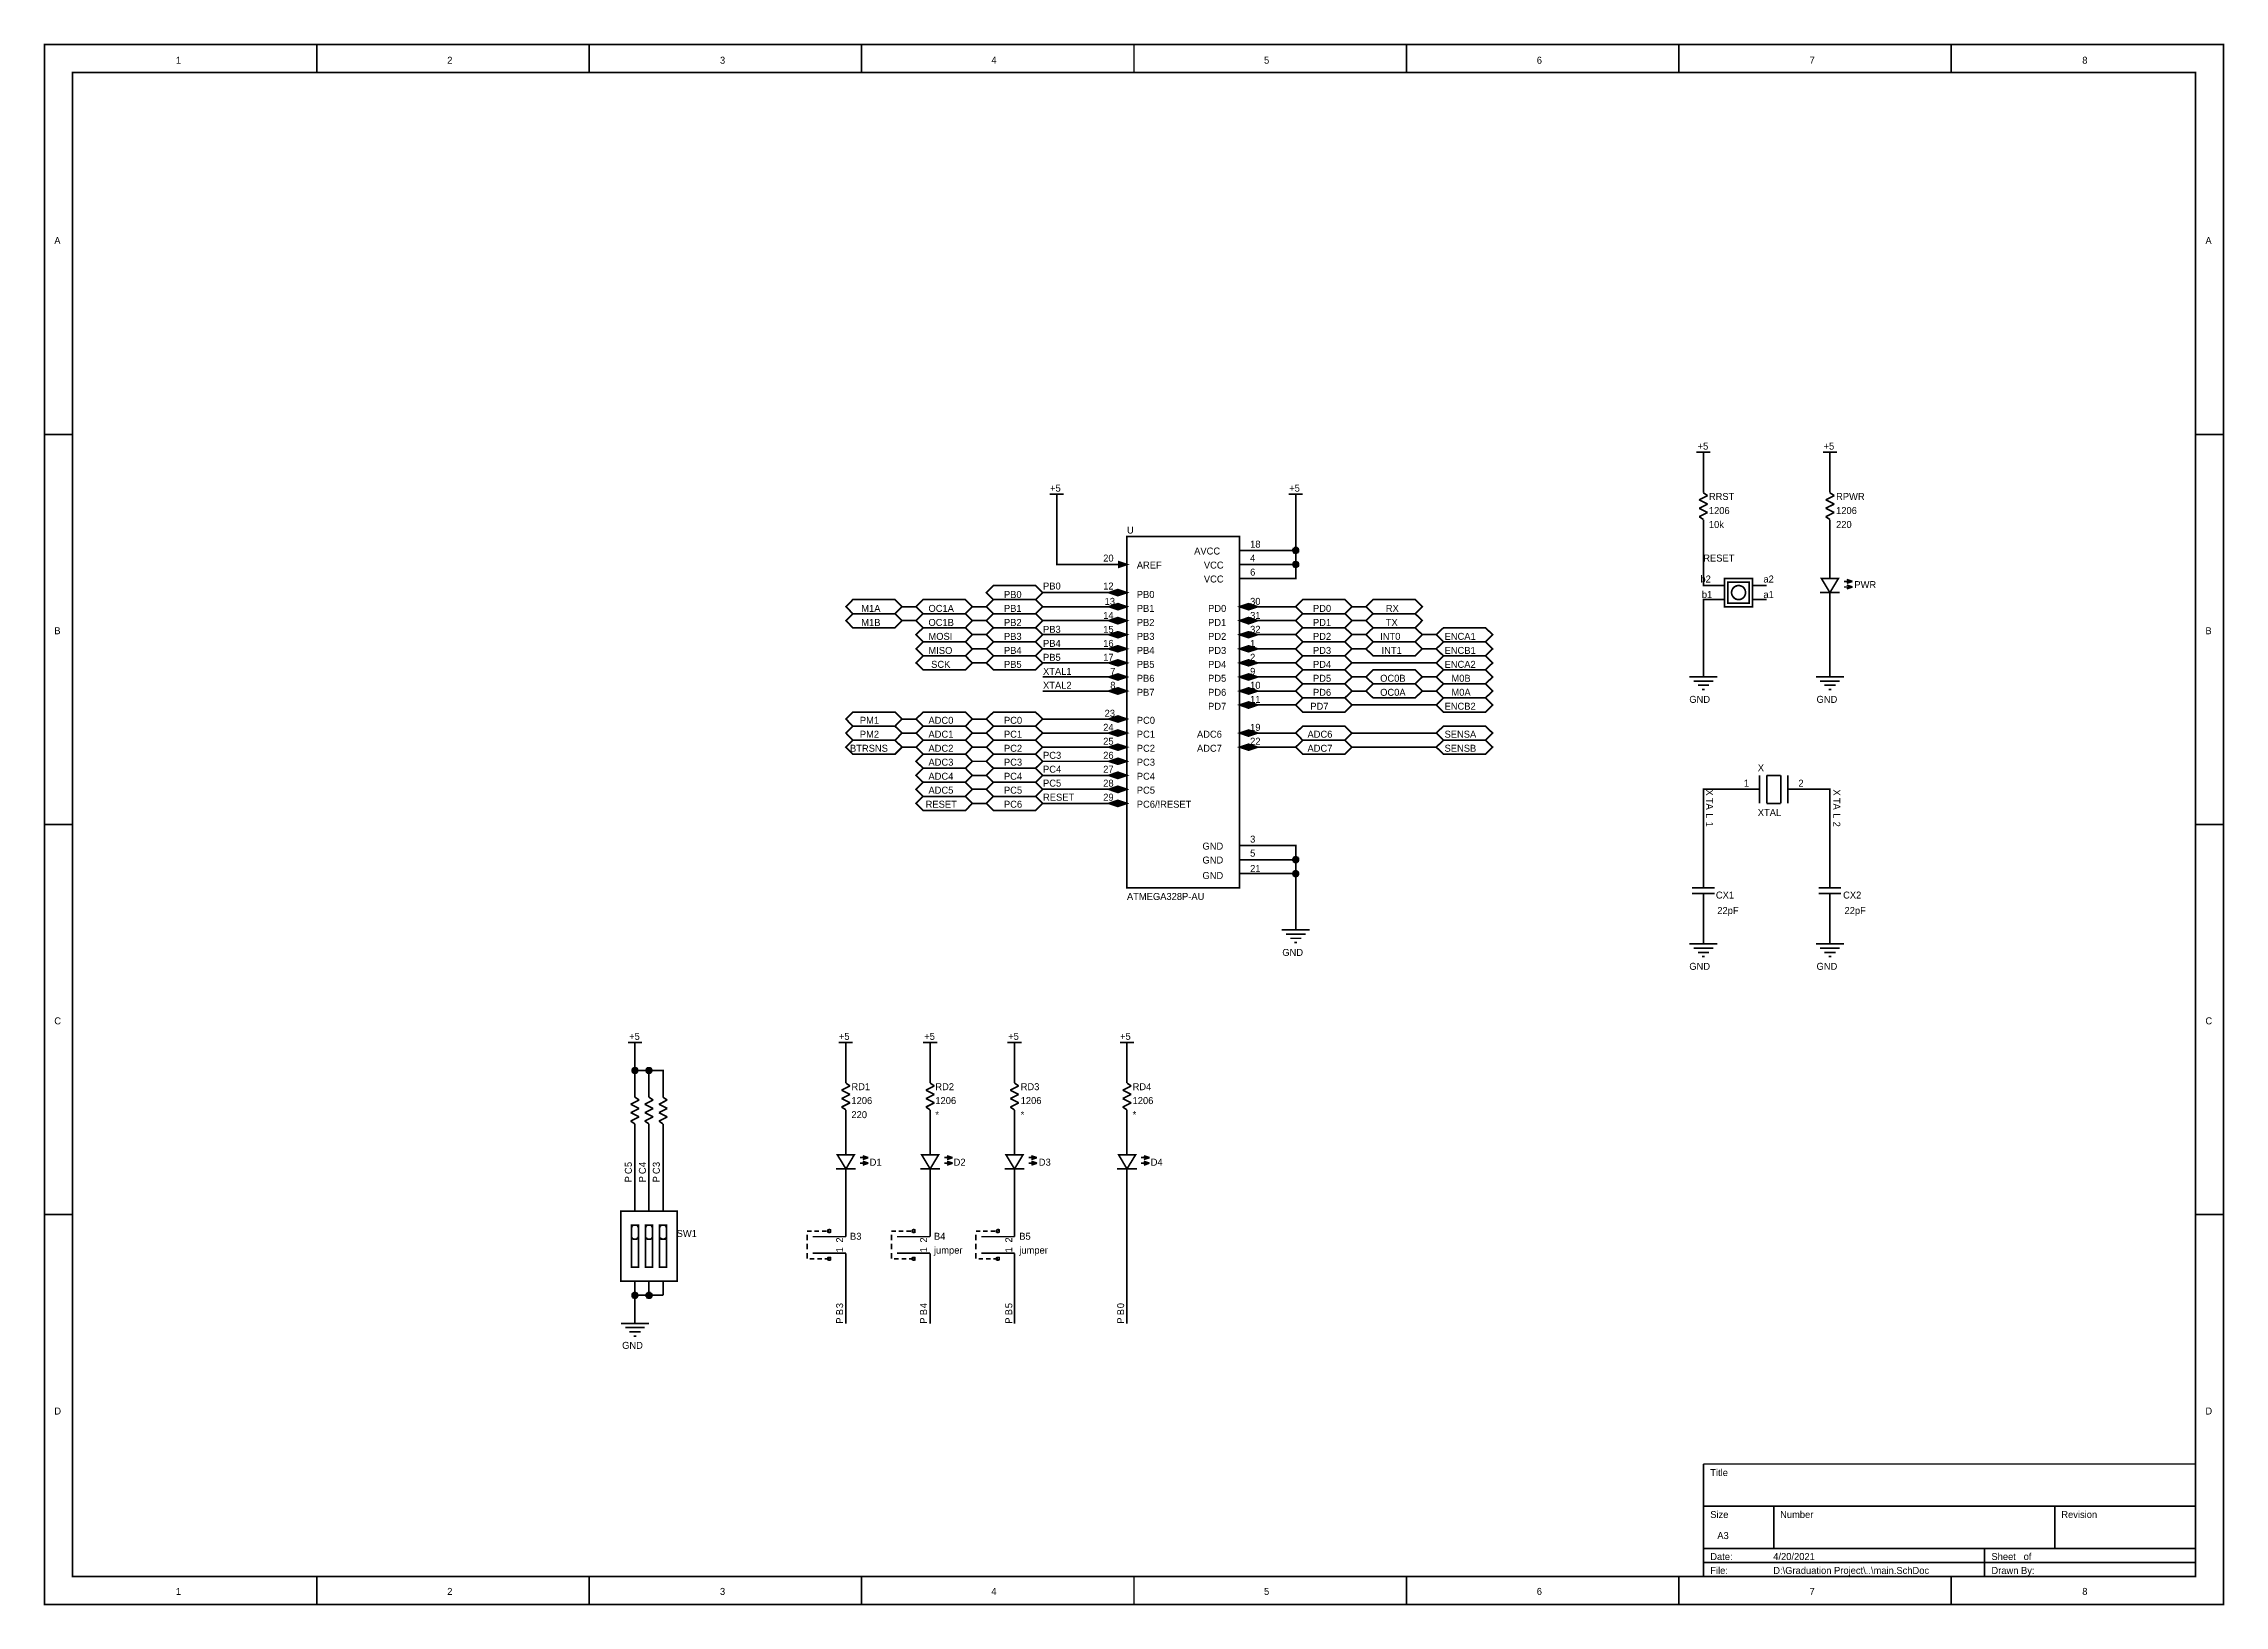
# Model space of a CAD drawing. Header units: millimetres. Extents: x 0 to 15.5, y 0 to 11.1.
import ezdxf

# ---------------------------------------------------------------- set-up
doc = ezdxf.new("R2010")
doc.units = ezdxf.units.MM
doc.header["$MEASUREMENT"] = 0
doc.layers.add('Sheet', color=255, linetype='Continuous')

msp = doc.modelspace()

# ---------------------------------------------------------------- texts
at = {"layer": 'Sheet'}
for s, height, p in [('1', 0.0497, (0.935, 10.961)), ('2', 0.0497, (2.865, 10.961)), ('3', 0.0497, (4.805, 10.961)), ('4', 0.0497, (6.735, 10.961)), ('5', 0.0497, (8.675, 10.961)), ('6', 0.0497, (10.615, 10.961)), ('7', 0.0497, (12.555, 10.961)), ('8', 0.0497, (14.495, 10.961)), ('A', 0.0497, (0.07, 9.678)), ('A', 0.0497, (15.371, 9.678)), ('+5', 0.0497, (11.759, 8.216)), ('+5', 0.0497, (12.655, 8.216)), ('+5', 0.0497, (7.153, 7.917)), ('+5', 0.0497, (8.854, 7.917)), ('RRST', 0.0497, (11.839, 7.858)), ('1206', 0.0497, (11.839, 7.758)), ('1206', 0.0497, (12.744, 7.758)), ('RPWR', 0.0497, (12.744, 7.858)), ('U', 0.0497, (7.7, 7.619)), ('10k', 0.0497, (11.839, 7.659)), ('220', 0.0497, (12.744, 7.659)), ('20', 0.0497, (7.531, 7.42)), ('AVCC', 0.0497, (8.178, 7.47)), ('4', 0.0497, (8.576, 7.42)), ('18', 0.0497, (8.576, 7.519)), ('RESET', 0.0497, (11.799, 7.42)), ('AREF', 0.0497, (7.77, 7.37)), ('VCC', 0.0497, (8.247, 7.37)), ('VCC', 0.0497, (8.247, 7.271)), ('6', 0.0497, (8.576, 7.32)), ('b2', 0.0497, (11.779, 7.271)), ('a2', 0.0497, (12.227, 7.271)), ('PB0', 0.0497, (6.825, 7.161)), ('PB0', 0.0497, (7.103, 7.221)), ('12', 0.0497, (7.531, 7.221)), ('13', 0.0497, (7.541, 7.112)), ('PB0', 0.0497, (7.77, 7.161)), ('30', 0.0497, (8.576, 7.112)), ('b1', 0.0497, (11.789, 7.161)), ('a1', 0.0497, (12.227, 7.161)), ('PWR', 0.0497, (12.874, 7.231)), ('M1A', 0.0497, (5.81, 7.062)), ('M1B', 0.0497, (5.81, 6.962)), ('OC1A', 0.0497, (6.288, 7.062)), ('OC1B', 0.0497, (6.288, 6.962)), ('PB1', 0.0497, (6.825, 7.062)), ('PB2', 0.0497, (6.825, 6.962)), ('14', 0.0497, (7.531, 7.012)), ('PB1', 0.0497, (7.77, 7.062)), ('PB2', 0.0497, (7.77, 6.962)), ('PD0', 0.0497, (8.277, 7.062)), ('PD1', 0.0497, (8.277, 6.962)), ('31', 0.0497, (8.576, 7.012)), ('PD0', 0.0497, (9.023, 7.062)), ('PD1', 0.0497, (9.023, 6.962)), ('TX', 0.0497, (9.541, 6.962)), ('RX', 0.0497, (9.541, 7.062)), ('B', 0.0497, (0.07, 6.903)), ('MOSI', 0.0497, (6.288, 6.863)), ('PB3', 0.0497, (6.825, 6.863)), ('PB3', 0.0497, (7.103, 6.913)), ('PB4', 0.0497, (7.103, 6.813)), ('15', 0.0497, (7.531, 6.913)), ('16', 0.0497, (7.531, 6.813)), ('PB3', 0.0497, (7.77, 6.863)), ('PD2', 0.0497, (8.277, 6.863)), ('32', 0.0497, (8.576, 6.913)), ('1', 0.0497, (8.576, 6.813)), ('PD2', 0.0497, (9.023, 6.863)), ('INT0', 0.0497, (9.501, 6.863)), ('ENCA1', 0.0497, (9.959, 6.863)), ('B', 0.0497, (15.371, 6.903)), ('MISO', 0.0497, (6.288, 6.763)), ('SCK', 0.0497, (6.307, 6.664)), ('PB4', 0.0497, (6.825, 6.763)), ('PB5', 0.0497, (6.825, 6.664)), ('PB5', 0.0497, (7.103, 6.714)), ('17', 0.0497, (7.531, 6.714)), ('PB4', 0.0497, (7.77, 6.763)), ('PB5', 0.0497, (7.77, 6.664)), ('PD3', 0.0497, (8.277, 6.763)), ('PD4', 0.0497, (8.277, 6.664)), ('2', 0.0497, (8.576, 6.714)), ('PD3', 0.0497, (9.023, 6.763)), ('PD4', 0.0497, (9.023, 6.664)), ('INT1', 0.0497, (9.511, 6.763)), ('ENCB1', 0.0497, (9.959, 6.763)), ('ENCA2', 0.0497, (9.959, 6.664)), ('XTAL1', 0.0497, (7.103, 6.614)), ('XTAL2', 0.0497, (7.103, 6.515)), ('7', 0.0497, (7.581, 6.614)), ('8', 0.0497, (7.581, 6.515)), ('PB6', 0.0497, (7.77, 6.565)), ('PD5', 0.0497, (8.277, 6.565)), ('PD6', 0.0497, (8.277, 6.465)), ('9', 0.0497, (8.576, 6.614)), ('10', 0.0497, (8.576, 6.515)), ('PD5', 0.0497, (9.023, 6.565)), ('PD6', 0.0497, (9.023, 6.465)), ('OC0B', 0.0497, (9.501, 6.565)), ('OC0A', 0.0497, (9.501, 6.465)), ('M0B', 0.0497, (10.008, 6.565)), ('M0A', 0.0497, (10.008, 6.465)), ('23', 0.0497, (7.541, 6.316)), ('PB7', 0.0497, (7.77, 6.465)), ('PD7', 0.0497, (8.277, 6.366)), ('11', 0.0497, (8.576, 6.415)), ('PD7', 0.0497, (9.004, 6.366)), ('ENCB2', 0.0497, (9.959, 6.366)), ('GND', 0.0497, (11.7, 6.415)), ('GND', 0.0497, (12.605, 6.415)), ('PM1', 0.0497, (5.8, 6.266)), ('PM2', 0.0497, (5.8, 6.167)), ('ADC0', 0.0497, (6.288, 6.266)), ('ADC1', 0.0497, (6.288, 6.167)), ('PC0', 0.0497, (6.825, 6.266)), ('PC1', 0.0497, (6.825, 6.167)), ('24', 0.0497, (7.531, 6.216)), ('PC0', 0.0497, (7.77, 6.266)), ('PC1', 0.0497, (7.77, 6.167)), ('ADC6', 0.0497, (8.198, 6.167)), ('19', 0.0497, (8.576, 6.216)), ('ADC6', 0.0497, (8.984, 6.167)), ('SENSA', 0.0497, (9.959, 6.167)), ('BTRSNS', 0.0497, (5.73, 6.067)), ('ADC2', 0.0497, (6.288, 6.067)), ('PC2', 0.0497, (6.825, 6.067)), ('PC3', 0.0497, (7.103, 6.017)), ('25', 0.0497, (7.531, 6.117)), ('26', 0.0497, (7.531, 6.017)), ('PC2', 0.0497, (7.77, 6.067)), ('ADC7', 0.0497, (8.198, 6.067)), ('22', 0.0497, (8.576, 6.117)), ('ADC7', 0.0497, (8.984, 6.067)), ('SENSB', 0.0497, (9.959, 6.067)), ('ADC3', 0.0497, (6.288, 5.968)), ('ADC4', 0.0497, (6.288, 5.868)), ('PC3', 0.0497, (6.825, 5.968)), ('PC4', 0.0497, (6.825, 5.868)), ('PC4', 0.0497, (7.103, 5.918)), ('27', 0.0497, (7.531, 5.918)), ('PC3', 0.0497, (7.77, 5.968)), ('PC4', 0.0497, (7.77, 5.868)), ('X', 0.0497, (12.187, 5.928)), ('ADC5', 0.0497, (6.288, 5.769)), ('PC5', 0.0497, (6.825, 5.769)), ('PC5', 0.0497, (7.103, 5.819)), ('RESET', 0.0497, (7.103, 5.719)), ('28', 0.0497, (7.531, 5.819)), ('29', 0.0497, (7.531, 5.719)), ('PC5', 0.0497, (7.77, 5.769)), ('1', 0.0497, (12.088, 5.819)), ('2', 0.0497, (12.476, 5.819)), ('RESET', 0.0497, (6.268, 5.669)), ('PC6', 0.0497, (6.825, 5.669)), ('PC6/!RESET', 0.0497, (7.77, 5.669)), ('XTAL', 0.0497, (12.187, 5.61)), ('3', 0.0497, (8.576, 5.421)), ('GND', 0.0497, (8.237, 5.371)), ('GND', 0.0497, (8.237, 5.272)), ('5', 0.0497, (8.576, 5.321)), ('GND', 0.0497, (8.237, 5.162)), ('21', 0.0497, (8.576, 5.212)), ('ATMEGA328P-AU', 0.04973, (7.7, 5.013)), ('CX1', 0.0497, (11.889, 5.023)), ('22pF', 0.0497, (11.899, 4.913)), ('CX2', 0.0497, (12.794, 5.023)), ('22pF', 0.0497, (12.804, 4.913)), ('GND', 0.0497, (8.805, 4.615)), ('GND', 0.0497, (11.7, 4.516)), ('GND', 0.0497, (12.605, 4.516)), ('C', 0.0497, (0.07, 4.128)), ('+5', 0.0497, (4.159, 4.018)), ('+5', 0.0497, (5.651, 4.018)), ('+5', 0.0497, (6.258, 4.018)), ('+5', 0.0497, (6.855, 4.018)), ('+5', 0.0497, (7.651, 4.018)), ('C', 0.0497, (15.371, 4.128)), ('1206', 0.0497, (5.74, 3.561)), ('RD1', 0.0497, (5.74, 3.66)), ('1206', 0.0497, (6.337, 3.561)), ('RD2', 0.0497, (6.337, 3.66)), ('1206', 0.0497, (6.944, 3.561)), ('RD3', 0.0497, (6.944, 3.66)), ('1206', 0.0497, (7.74, 3.561)), ('RD4', 0.0497, (7.74, 3.66)), ('220', 0.0497, (5.74, 3.461)), ('*', 0.0497, (6.337, 3.461)), ('*', 0.0497, (6.944, 3.461)), ('*', 0.0497, (7.74, 3.461)), ('D1', 0.0497, (5.87, 3.123)), ('D2', 0.0497, (6.467, 3.123)), ('D3', 0.0497, (7.073, 3.123)), ('D4', 0.0497, (7.869, 3.123)), ('SW1', 0.0497, (4.497, 2.616)), ('B3', 0.0497, (5.73, 2.596)), ('B4', 0.0497, (6.327, 2.596)), ('B5', 0.0497, (6.934, 2.596)), ('jumper', 0.0497, (6.327, 2.497)), ('jumper', 0.0497, (6.934, 2.497)), ('GND', 0.0497, (4.109, 1.82)), ('D', 0.0497, (0.07, 1.353)), ('D', 0.0497, (15.371, 1.353)), ('Title', 0.0497, (11.849, 0.915)), ('Size', 0.0497, (11.849, 0.617)), ('Number', 0.0497, (12.346, 0.617)), ('Revision', 0.0497, (14.346, 0.617)), ('A3', 0.0497, (11.899, 0.467)), ('Date:', 0.0497, (11.849, 0.318)), ('4/20/2021', 0.0497, (12.297, 0.318)), ('Sheet   of', 0.0497, (13.849, 0.318)), ('File:', 0.0497, (11.849, 0.219)), ('D:\\Graduation Project\\..\\main.SchDoc', 0.04973, (12.297, 0.219)), ('Drawn By:', 0.0497, (13.849, 0.219)), ('1', 0.0497, (0.935, 0.07)), ('2', 0.0497, (2.865, 0.07)), ('3', 0.0497, (4.805, 0.07)), ('4', 0.0497, (6.735, 0.07)), ('5', 0.0497, (8.675, 0.07)), ('6', 0.0497, (10.615, 0.07)), ('7', 0.0497, (12.555, 0.07)), ('8', 0.0497, (14.495, 0.07))]:
    msp.add_text(s, height=height, dxfattribs=at).set_placement(p)
for s, rotation, p in [('X', 270, (11.819, 5.799)), ('X', 270, (12.724, 5.799)), ('T', 270, (11.819, 5.739)), ('A', 270, (11.819, 5.699)), ('L', 270, (11.819, 5.63)), ('T', 270, (12.724, 5.739)), ('A', 270, (12.724, 5.699)), ('L', 270, (12.724, 5.63)), ('1', 270, (11.819, 5.57)), ('2', 270, (12.724, 5.57)), ('C', 90, (4.178, 3.063)), ('5', 90, (4.178, 3.113)), ('C', 90, (4.278, 3.063)), ('4', 90, (4.278, 3.113)), ('3', 90, (4.377, 3.113)), ('C', 90, (4.377, 3.063)), ('P', 90, (4.178, 3.004)), ('P', 90, (4.278, 3.004)), ('P', 90, (4.377, 3.004)), ('2', 90, (5.681, 2.576)), ('1', 90, (5.681, 2.506)), ('2', 90, (6.278, 2.576)), ('1', 90, (6.278, 2.506)), ('2', 90, (6.884, 2.576)), ('1', 90, (6.884, 2.506)), ('3', 90, (5.681, 2.109)), ('B', 90, (5.681, 2.059)), ('P', 90, (5.681, 1.999)), ('4', 90, (6.278, 2.109)), ('B', 90, (6.278, 2.059)), ('P', 90, (6.278, 1.999)), ('5', 90, (6.884, 2.109)), ('B', 90, (6.884, 2.059)), ('P', 90, (6.884, 1.999)), ('0', 90, (7.68, 2.109)), ('B', 90, (7.68, 2.059)), ('P', 90, (7.68, 1.999))]:
    msp.add_text(s, height=0.0497, rotation=rotation, dxfattribs=at).set_placement(p)

# ---------------------------------------------------------------- linework, layer by layer
at = {"layer": 'Sheet'}
for points, const_width in [([(0, 11.098), (15.5, 11.098), (15.5, 0.001), (0, 0.001), (0, 11.098)], 0.0118), ([(0, 11.098), (0, 0.001), (15.5, 0.001), (15.5, 11.098), (0, 11.098), (0, 11.098)], 0.0039), ([(0.2, 10.899), (15.3, 10.899), (15.3, 0.201), (0.2, 0.201), (0.2, 10.899)], 0.0118), ([(0.2, 10.899), (0.2, 0.201), (15.3, 0.201), (15.3, 10.899), (0.2, 10.899), (0.2, 10.899)], 0.0039), ([(7.7, 7.599), (8.501, 7.599), (8.501, 5.1), (7.7, 5.1), (7.7, 7.599)], 0.0118), ([(7.7, 7.599), (7.7, 5.1), (8.501, 5.1), (8.501, 7.599), (7.7, 7.599), (7.7, 7.599)], 0.0039), ([(7.641, 7.419), (7.7, 7.399), (7.641, 7.379), (7.641, 7.419)], 0.0118), ([(7.641, 7.419), (7.7, 7.399), (7.641, 7.379), (7.641, 7.419)], 0.0039), ([(11.95, 7.299), (11.95, 7.099), (12.15, 7.099), (12.15, 7.299), (11.95, 7.299), (11.95, 7.299)], 0.0118), ([(11.95, 7.299), (12.15, 7.299), (12.15, 7.099), (11.95, 7.099), (11.95, 7.299)], 0.0118), ([(12.7, 7.199), (12.64, 7.299), (12.76, 7.299), (12.7, 7.199)], 0.0118), ([(12.7, 7.199), (12.64, 7.299), (12.76, 7.299), (12.7, 7.199)], 0.0118), ([(5.75, 7.049), (5.701, 7.099), (5.75, 7.149), (6.05, 7.149), (6.1, 7.099), (6.05, 7.049), (5.75, 7.049)], 0.0118), ([(5.75, 7.049), (5.701, 7.099), (5.75, 7.149), (6.05, 7.149), (6.1, 7.099), (6.05, 7.049), (5.75, 7.049)], 0.0118), ([(6.25, 7.049), (6.2, 7.099), (6.25, 7.149), (6.551, 7.149), (6.6, 7.099), (6.551, 7.049), (6.25, 7.049)], 0.0118), ([(6.25, 7.049), (6.2, 7.099), (6.25, 7.149), (6.551, 7.149), (6.6, 7.099), (6.551, 7.049), (6.25, 7.049)], 0.0118), ([(6.75, 7.149), (6.7, 7.199), (6.75, 7.25), (7.05, 7.25), (7.1, 7.199), (7.05, 7.149), (6.75, 7.149)], 0.0118), ([(6.75, 7.049), (6.7, 7.099), (6.75, 7.149), (7.05, 7.149), (7.1, 7.099), (7.05, 7.049), (6.75, 7.049)], 0.0118), ([(6.75, 7.149), (6.7, 7.199), (6.75, 7.25), (7.05, 7.25), (7.1, 7.199), (7.05, 7.149), (6.75, 7.149)], 0.0039), ([(6.75, 7.049), (6.7, 7.099), (6.75, 7.149), (7.05, 7.149), (7.1, 7.099), (7.05, 7.049), (6.75, 7.049)], 0.0039), ([(7.63, 7.219), (7.63, 7.179), (7.57, 7.199), (7.63, 7.219)], 0.0118), ([(7.63, 7.219), (7.63, 7.179), (7.57, 7.199), (7.63, 7.219)], 0.0039), ([(7.641, 7.219), (7.7, 7.199), (7.641, 7.179), (7.641, 7.219)], 0.0118), ([(7.641, 7.219), (7.7, 7.199), (7.641, 7.179), (7.641, 7.219)], 0.0039), ([(8.95, 7.049), (8.9, 7.099), (8.95, 7.149), (9.25, 7.149), (9.3, 7.099), (9.25, 7.049), (8.95, 7.049)], 0.0118), ([(8.95, 7.049), (8.9, 7.099), (8.95, 7.149), (9.25, 7.149), (9.3, 7.099), (9.25, 7.049), (8.95, 7.049)], 0.0039), ([(9.451, 7.049), (9.4, 7.099), (9.451, 7.149), (9.75, 7.149), (9.8, 7.099), (9.75, 7.049), (9.451, 7.049)], 0.0118), ([(9.451, 7.049), (9.4, 7.099), (9.451, 7.149), (9.75, 7.149), (9.8, 7.099), (9.75, 7.049), (9.451, 7.049)], 0.0118), ([(11.975, 7.274), (11.975, 7.125), (12.126, 7.125), (12.126, 7.274), (11.975, 7.274), (11.975, 7.274)], 0.0118), ([(11.975, 7.274), (12.126, 7.274), (12.126, 7.125), (11.975, 7.125), (11.975, 7.274)], 0.0118), ([(5.75, 6.949), (5.701, 7), (5.75, 7.049), (6.05, 7.049), (6.1, 7), (6.05, 6.949), (5.75, 6.949)], 0.0118), ([(5.75, 6.949), (5.701, 7), (5.75, 7.049), (6.05, 7.049), (6.1, 7), (6.05, 6.949), (5.75, 6.949)], 0.0118), ([(6.25, 6.949), (6.2, 7), (6.25, 7.049), (6.551, 7.049), (6.6, 7), (6.551, 6.949), (6.25, 6.949)], 0.0118), ([(6.25, 6.949), (6.2, 7), (6.25, 7.049), (6.551, 7.049), (6.6, 7), (6.551, 6.949), (6.25, 6.949)], 0.0118), ([(6.75, 6.949), (6.7, 7), (6.75, 7.049), (7.05, 7.049), (7.1, 7), (7.05, 6.949), (6.75, 6.949)], 0.0118), ([(6.75, 6.949), (6.7, 7), (6.75, 7.049), (7.05, 7.049), (7.1, 7), (7.05, 6.949), (6.75, 6.949)], 0.0039), ([(7.63, 7.119), (7.63, 7.079), (7.57, 7.099), (7.63, 7.119)], 0.0118), ([(7.63, 7.02), (7.63, 6.979), (7.57, 7), (7.63, 7.02)], 0.0118), ([(7.63, 7.119), (7.63, 7.079), (7.57, 7.099), (7.63, 7.119)], 0.0039), ([(7.63, 7.02), (7.63, 6.979), (7.57, 7), (7.63, 7.02)], 0.0039), ([(7.641, 7.119), (7.7, 7.099), (7.641, 7.079), (7.641, 7.119)], 0.0118), ([(7.641, 7.02), (7.7, 7), (7.641, 6.979), (7.641, 7.02)], 0.0118), ([(7.641, 7.119), (7.7, 7.099), (7.641, 7.079), (7.641, 7.119)], 0.0039), ([(7.641, 7.02), (7.7, 7), (7.641, 6.979), (7.641, 7.02)], 0.0039), ([(8.56, 7.119), (8.501, 7.099), (8.56, 7.079), (8.56, 7.119)], 0.0118), ([(8.56, 7.02), (8.501, 7), (8.56, 6.979), (8.56, 7.02)], 0.0118), ([(8.56, 7.119), (8.501, 7.099), (8.56, 7.079), (8.56, 7.119)], 0.0039), ([(8.56, 7.02), (8.501, 7), (8.56, 6.979), (8.56, 7.02)], 0.0039), ([(8.57, 7.119), (8.57, 7.079), (8.63, 7.099), (8.57, 7.119)], 0.0118), ([(8.57, 7.02), (8.57, 6.979), (8.63, 7), (8.57, 7.02)], 0.0118), ([(8.57, 7.119), (8.57, 7.079), (8.63, 7.099), (8.57, 7.119)], 0.0039), ([(8.57, 7.02), (8.57, 6.979), (8.63, 7), (8.57, 7.02)], 0.0039), ([(8.95, 6.949), (8.9, 7), (8.95, 7.049), (9.25, 7.049), (9.3, 7), (9.25, 6.949), (8.95, 6.949)], 0.0118), ([(8.95, 6.949), (8.9, 7), (8.95, 7.049), (9.25, 7.049), (9.3, 7), (9.25, 6.949), (8.95, 6.949)], 0.0039), ([(9.451, 6.949), (9.4, 7), (9.451, 7.049), (9.75, 7.049), (9.8, 7), (9.75, 6.949), (9.451, 6.949)], 0.0118), ([(9.451, 6.949), (9.4, 7), (9.451, 7.049), (9.75, 7.049), (9.8, 7), (9.75, 6.949), (9.451, 6.949)], 0.0118), ([(6.25, 6.849), (6.2, 6.9), (6.25, 6.949), (6.551, 6.949), (6.6, 6.9), (6.551, 6.849), (6.25, 6.849)], 0.0118), ([(6.25, 6.849), (6.2, 6.9), (6.25, 6.949), (6.551, 6.949), (6.6, 6.9), (6.551, 6.849), (6.25, 6.849)], 0.0118), ([(6.25, 6.749), (6.2, 6.799), (6.25, 6.849), (6.551, 6.849), (6.6, 6.799), (6.551, 6.749), (6.25, 6.749)], 0.0118), ([(6.25, 6.749), (6.2, 6.799), (6.25, 6.849), (6.551, 6.849), (6.6, 6.799), (6.551, 6.749), (6.25, 6.749)], 0.0118), ([(6.75, 6.849), (6.7, 6.9), (6.75, 6.949), (7.05, 6.949), (7.1, 6.9), (7.05, 6.849), (6.75, 6.849)], 0.0118), ([(6.75, 6.749), (6.7, 6.799), (6.75, 6.849), (7.05, 6.849), (7.1, 6.799), (7.05, 6.749), (6.75, 6.749)], 0.0118), ([(6.75, 6.849), (6.7, 6.9), (6.75, 6.949), (7.05, 6.949), (7.1, 6.9), (7.05, 6.849), (6.75, 6.849)], 0.0039), ([(6.75, 6.749), (6.7, 6.799), (6.75, 6.849), (7.05, 6.849), (7.1, 6.799), (7.05, 6.749), (6.75, 6.749)], 0.0039), ([(7.63, 6.919), (7.63, 6.88), (7.57, 6.9), (7.63, 6.919)], 0.0118), ([(7.63, 6.819), (7.63, 6.78), (7.57, 6.799), (7.63, 6.819)], 0.0118), ([(7.63, 6.919), (7.63, 6.88), (7.57, 6.9), (7.63, 6.919)], 0.0039), ([(7.641, 6.919), (7.7, 6.9), (7.641, 6.88), (7.641, 6.919)], 0.0118), ([(7.641, 6.819), (7.7, 6.799), (7.641, 6.78), (7.641, 6.819)], 0.0118), ([(7.641, 6.919), (7.7, 6.9), (7.641, 6.88), (7.641, 6.919)], 0.0039), ([(8.56, 6.919), (8.501, 6.9), (8.56, 6.88), (8.56, 6.919)], 0.0118), ([(8.56, 6.819), (8.501, 6.799), (8.56, 6.78), (8.56, 6.819)], 0.0118), ([(8.56, 6.919), (8.501, 6.9), (8.56, 6.88), (8.56, 6.919)], 0.0039), ([(8.57, 6.919), (8.57, 6.88), (8.63, 6.9), (8.57, 6.919)], 0.0118), ([(8.57, 6.819), (8.57, 6.78), (8.63, 6.799), (8.57, 6.819)], 0.0118), ([(8.57, 6.919), (8.57, 6.88), (8.63, 6.9), (8.57, 6.919)], 0.0039), ([(8.95, 6.849), (8.9, 6.9), (8.95, 6.949), (9.25, 6.949), (9.3, 6.9), (9.25, 6.849), (8.95, 6.849)], 0.0118), ([(8.95, 6.849), (8.9, 6.9), (8.95, 6.949), (9.25, 6.949), (9.3, 6.9), (9.25, 6.849), (8.95, 6.849)], 0.0118), ([(8.95, 6.749), (8.9, 6.799), (8.95, 6.849), (9.25, 6.849), (9.3, 6.799), (9.25, 6.749), (8.95, 6.749)], 0.0118), ([(8.95, 6.749), (8.9, 6.799), (8.95, 6.849), (9.25, 6.849), (9.3, 6.799), (9.25, 6.749), (8.95, 6.749)], 0.0118), ([(9.451, 6.849), (9.4, 6.9), (9.451, 6.949), (9.75, 6.949), (9.8, 6.9), (9.75, 6.849), (9.451, 6.849)], 0.0118), ([(9.451, 6.749), (9.4, 6.799), (9.451, 6.849), (9.75, 6.849), (9.8, 6.799), (9.75, 6.749), (9.451, 6.749)], 0.0118), ([(9.451, 6.749), (9.4, 6.799), (9.451, 6.849), (9.75, 6.849), (9.8, 6.799), (9.75, 6.749), (9.451, 6.749)], 0.0118), ([(9.451, 6.849), (9.4, 6.9), (9.451, 6.949), (9.75, 6.949), (9.8, 6.9), (9.75, 6.849), (9.451, 6.849)], 0.0039), ([(9.951, 6.849), (9.9, 6.9), (9.951, 6.949), (10.25, 6.949), (10.301, 6.9), (10.25, 6.849), (9.951, 6.849)], 0.0118), ([(9.951, 6.849), (9.9, 6.9), (9.951, 6.949), (10.25, 6.949), (10.301, 6.9), (10.25, 6.849), (9.951, 6.849)], 0.0118), ([(9.951, 6.749), (9.9, 6.799), (9.951, 6.849), (10.25, 6.849), (10.301, 6.799), (10.25, 6.749), (9.951, 6.749)], 0.0118), ([(9.951, 6.749), (9.9, 6.799), (9.951, 6.849), (10.25, 6.849), (10.301, 6.799), (10.25, 6.749), (9.951, 6.749)], 0.0118), ([(6.25, 6.65), (6.2, 6.699), (6.25, 6.749), (6.551, 6.749), (6.6, 6.699), (6.551, 6.65), (6.25, 6.65)], 0.0118), ([(6.25, 6.65), (6.2, 6.699), (6.25, 6.749), (6.551, 6.749), (6.6, 6.699), (6.551, 6.65), (6.25, 6.65)], 0.0118), ([(6.75, 6.65), (6.7, 6.699), (6.75, 6.749), (7.05, 6.749), (7.1, 6.699), (7.05, 6.65), (6.75, 6.65)], 0.0118), ([(6.75, 6.65), (6.7, 6.699), (6.75, 6.749), (7.05, 6.749), (7.1, 6.699), (7.05, 6.65), (6.75, 6.65)], 0.0039), ([(7.63, 6.719), (7.63, 6.68), (7.57, 6.699), (7.63, 6.719)], 0.0118), ([(7.63, 6.819), (7.63, 6.78), (7.57, 6.799), (7.63, 6.819)], 0.0039), ([(7.63, 6.719), (7.63, 6.68), (7.57, 6.699), (7.63, 6.719)], 0.0039), ([(7.641, 6.719), (7.7, 6.699), (7.641, 6.68), (7.641, 6.719)], 0.0118), ([(7.641, 6.819), (7.7, 6.799), (7.641, 6.78), (7.641, 6.819)], 0.0039), ([(7.641, 6.719), (7.7, 6.699), (7.641, 6.68), (7.641, 6.719)], 0.0039), ([(8.56, 6.719), (8.501, 6.699), (8.56, 6.68), (8.56, 6.719)], 0.0118), ([(8.56, 6.819), (8.501, 6.799), (8.56, 6.78), (8.56, 6.819)], 0.0039), ([(8.56, 6.719), (8.501, 6.699), (8.56, 6.68), (8.56, 6.719)], 0.0039), ([(8.57, 6.719), (8.57, 6.68), (8.63, 6.699), (8.57, 6.719)], 0.0118), ([(8.57, 6.819), (8.57, 6.78), (8.63, 6.799), (8.57, 6.819)], 0.0039), ([(8.57, 6.719), (8.57, 6.68), (8.63, 6.699), (8.57, 6.719)], 0.0039), ([(8.95, 6.65), (8.9, 6.699), (8.95, 6.749), (9.25, 6.749), (9.3, 6.699), (9.25, 6.65), (8.95, 6.65)], 0.0118), ([(8.95, 6.65), (8.9, 6.699), (8.95, 6.749), (9.25, 6.749), (9.3, 6.699), (9.25, 6.65), (8.95, 6.65)], 0.0118), ([(9.951, 6.65), (9.9, 6.699), (9.951, 6.749), (10.25, 6.749), (10.301, 6.699), (10.25, 6.65), (9.951, 6.65)], 0.0118), ([(9.951, 6.65), (9.9, 6.699), (9.951, 6.749), (10.25, 6.749), (10.301, 6.699), (10.25, 6.65), (9.951, 6.65)], 0.0118), ([(7.63, 6.619), (7.63, 6.579), (7.57, 6.599), (7.63, 6.619)], 0.0118), ([(7.63, 6.52), (7.63, 6.479), (7.57, 6.499), (7.63, 6.52)], 0.0118), ([(7.63, 6.619), (7.63, 6.579), (7.57, 6.599), (7.63, 6.619)], 0.0039), ([(7.63, 6.52), (7.63, 6.479), (7.57, 6.499), (7.63, 6.52)], 0.0039), ([(7.641, 6.619), (7.7, 6.599), (7.641, 6.579), (7.641, 6.619)], 0.0118), ([(7.641, 6.52), (7.7, 6.499), (7.641, 6.479), (7.641, 6.52)], 0.0118), ([(7.641, 6.619), (7.7, 6.599), (7.641, 6.579), (7.641, 6.619)], 0.0039), ([(7.641, 6.52), (7.7, 6.499), (7.641, 6.479), (7.641, 6.52)], 0.0039), ([(8.56, 6.619), (8.501, 6.599), (8.56, 6.579), (8.56, 6.619)], 0.0118), ([(8.56, 6.52), (8.501, 6.499), (8.56, 6.479), (8.56, 6.52)], 0.0118), ([(8.56, 6.619), (8.501, 6.599), (8.56, 6.579), (8.56, 6.619)], 0.0039), ([(8.56, 6.52), (8.501, 6.499), (8.56, 6.479), (8.56, 6.52)], 0.0039), ([(8.57, 6.619), (8.57, 6.579), (8.63, 6.599), (8.57, 6.619)], 0.0118), ([(8.57, 6.52), (8.57, 6.479), (8.63, 6.499), (8.57, 6.52)], 0.0118), ([(8.57, 6.619), (8.57, 6.579), (8.63, 6.599), (8.57, 6.619)], 0.0039), ([(8.57, 6.52), (8.57, 6.479), (8.63, 6.499), (8.57, 6.52)], 0.0039), ([(8.95, 6.55), (8.9, 6.599), (8.95, 6.65), (9.25, 6.65), (9.3, 6.599), (9.25, 6.55), (8.95, 6.55)], 0.0118), ([(8.95, 6.45), (8.9, 6.499), (8.95, 6.55), (9.25, 6.55), (9.3, 6.499), (9.25, 6.45), (8.95, 6.45)], 0.0118), ([(8.95, 6.55), (8.9, 6.599), (8.95, 6.65), (9.25, 6.65), (9.3, 6.599), (9.25, 6.55), (8.95, 6.55)], 0.0039), ([(8.95, 6.45), (8.9, 6.499), (8.95, 6.55), (9.25, 6.55), (9.3, 6.499), (9.25, 6.45), (8.95, 6.45)], 0.0039), ([(9.451, 6.55), (9.4, 6.599), (9.451, 6.65), (9.75, 6.65), (9.8, 6.599), (9.75, 6.55), (9.451, 6.55)], 0.0118), ([(9.451, 6.55), (9.4, 6.599), (9.451, 6.65), (9.75, 6.65), (9.8, 6.599), (9.75, 6.55), (9.451, 6.55)], 0.0118), ([(9.451, 6.45), (9.4, 6.499), (9.451, 6.55), (9.75, 6.55), (9.8, 6.499), (9.75, 6.45), (9.451, 6.45)], 0.0118), ([(9.451, 6.45), (9.4, 6.499), (9.451, 6.55), (9.75, 6.55), (9.8, 6.499), (9.75, 6.45), (9.451, 6.45)], 0.0118), ([(9.951, 6.55), (9.9, 6.599), (9.951, 6.65), (10.25, 6.65), (10.301, 6.599), (10.25, 6.55), (9.951, 6.55)], 0.0118), ([(9.951, 6.55), (9.9, 6.599), (9.951, 6.65), (10.25, 6.65), (10.301, 6.599), (10.25, 6.55), (9.951, 6.55)], 0.0118), ([(9.951, 6.45), (9.9, 6.499), (9.951, 6.55), (10.25, 6.55), (10.301, 6.499), (10.25, 6.45), (9.951, 6.45)], 0.0118), ([(9.951, 6.45), (9.9, 6.499), (9.951, 6.55), (10.25, 6.55), (10.301, 6.499), (10.25, 6.45), (9.951, 6.45)], 0.0118), ([(8.56, 6.42), (8.501, 6.4), (8.56, 6.379), (8.56, 6.42)], 0.0118), ([(8.56, 6.42), (8.501, 6.4), (8.56, 6.379), (8.56, 6.42)], 0.0039), ([(8.57, 6.42), (8.57, 6.379), (8.63, 6.4), (8.57, 6.42)], 0.0118), ([(8.57, 6.42), (8.57, 6.379), (8.63, 6.4), (8.57, 6.42)], 0.0039), ([(8.95, 6.349), (8.9, 6.4), (8.95, 6.45), (9.25, 6.45), (9.3, 6.4), (9.25, 6.349), (8.95, 6.349)], 0.0118), ([(8.95, 6.349), (8.9, 6.4), (8.95, 6.45), (9.25, 6.45), (9.3, 6.4), (9.25, 6.349), (8.95, 6.349)], 0.0118), ([(9.951, 6.349), (9.9, 6.4), (9.951, 6.45), (10.25, 6.45), (10.301, 6.4), (10.25, 6.349), (9.951, 6.349)], 0.0118), ([(9.951, 6.349), (9.9, 6.4), (9.951, 6.45), (10.25, 6.45), (10.301, 6.4), (10.25, 6.349), (9.951, 6.349)], 0.0118), ([(5.75, 6.249), (5.701, 6.3), (5.75, 6.349), (6.05, 6.349), (6.1, 6.3), (6.05, 6.249), (5.75, 6.249)], 0.0118), ([(5.75, 6.249), (5.701, 6.3), (5.75, 6.349), (6.05, 6.349), (6.1, 6.3), (6.05, 6.249), (5.75, 6.249)], 0.0118), ([(5.75, 6.149), (5.701, 6.2), (5.75, 6.249), (6.05, 6.249), (6.1, 6.2), (6.05, 6.149), (5.75, 6.149)], 0.0118), ([(5.75, 6.149), (5.701, 6.2), (5.75, 6.249), (6.05, 6.249), (6.1, 6.2), (6.05, 6.149), (5.75, 6.149)], 0.0118), ([(6.25, 6.249), (6.2, 6.3), (6.25, 6.349), (6.551, 6.349), (6.6, 6.3), (6.551, 6.249), (6.25, 6.249)], 0.0118), ([(6.25, 6.249), (6.2, 6.3), (6.25, 6.349), (6.551, 6.349), (6.6, 6.3), (6.551, 6.249), (6.25, 6.249)], 0.0118), ([(6.25, 6.149), (6.2, 6.2), (6.25, 6.249), (6.551, 6.249), (6.6, 6.2), (6.551, 6.149), (6.25, 6.149)], 0.0118), ([(6.25, 6.149), (6.2, 6.2), (6.25, 6.249), (6.551, 6.249), (6.6, 6.2), (6.551, 6.149), (6.25, 6.149)], 0.0118), ([(6.75, 6.249), (6.7, 6.3), (6.75, 6.349), (7.05, 6.349), (7.1, 6.3), (7.05, 6.249), (6.75, 6.249)], 0.0118), ([(6.75, 6.149), (6.7, 6.2), (6.75, 6.249), (7.05, 6.249), (7.1, 6.2), (7.05, 6.149), (6.75, 6.149)], 0.0118), ([(6.75, 6.249), (6.7, 6.3), (6.75, 6.349), (7.05, 6.349), (7.1, 6.3), (7.05, 6.249), (6.75, 6.249)], 0.0039), ([(6.75, 6.149), (6.7, 6.2), (6.75, 6.249), (7.05, 6.249), (7.1, 6.2), (7.05, 6.149), (6.75, 6.149)], 0.0039), ([(7.63, 6.32), (7.63, 6.28), (7.57, 6.3), (7.63, 6.32)], 0.0118), ([(7.63, 6.22), (7.63, 6.18), (7.57, 6.2), (7.63, 6.22)], 0.0118), ([(7.63, 6.32), (7.63, 6.28), (7.57, 6.3), (7.63, 6.32)], 0.0039), ([(7.63, 6.22), (7.63, 6.18), (7.57, 6.2), (7.63, 6.22)], 0.0039), ([(7.641, 6.32), (7.7, 6.3), (7.641, 6.28), (7.641, 6.32)], 0.0118), ([(7.641, 6.22), (7.7, 6.2), (7.641, 6.18), (7.641, 6.22)], 0.0118), ([(7.641, 6.32), (7.7, 6.3), (7.641, 6.28), (7.641, 6.32)], 0.0039), ([(7.641, 6.22), (7.7, 6.2), (7.641, 6.18), (7.641, 6.22)], 0.0039), ([(8.56, 6.22), (8.501, 6.2), (8.56, 6.18), (8.56, 6.22)], 0.0118), ([(8.56, 6.22), (8.501, 6.2), (8.56, 6.18), (8.56, 6.22)], 0.0039), ([(8.57, 6.22), (8.57, 6.18), (8.63, 6.2), (8.57, 6.22)], 0.0118), ([(8.57, 6.22), (8.57, 6.18), (8.63, 6.2), (8.57, 6.22)], 0.0039), ([(8.95, 6.149), (8.9, 6.2), (8.95, 6.249), (9.25, 6.249), (9.3, 6.2), (9.25, 6.149), (8.95, 6.149)], 0.0118), ([(8.95, 6.149), (8.9, 6.2), (8.95, 6.249), (9.25, 6.249), (9.3, 6.2), (9.25, 6.149), (8.95, 6.149)], 0.0118), ([(9.951, 6.149), (9.9, 6.2), (9.951, 6.249), (10.25, 6.249), (10.301, 6.2), (10.25, 6.149), (9.951, 6.149)], 0.0118), ([(9.951, 6.149), (9.9, 6.2), (9.951, 6.249), (10.25, 6.249), (10.301, 6.2), (10.25, 6.149), (9.951, 6.149)], 0.0118), ([(5.75, 6.05), (5.701, 6.1), (5.75, 6.149), (6.05, 6.149), (6.1, 6.1), (6.05, 6.05), (5.75, 6.05)], 0.0118), ([(5.75, 6.05), (5.701, 6.1), (5.75, 6.149), (6.05, 6.149), (6.1, 6.1), (6.05, 6.05), (5.75, 6.05)], 0.0118), ([(6.25, 6.05), (6.2, 6.1), (6.25, 6.149), (6.551, 6.149), (6.6, 6.1), (6.551, 6.05), (6.25, 6.05)], 0.0118), ([(6.25, 6.05), (6.2, 6.1), (6.25, 6.149), (6.551, 6.149), (6.6, 6.1), (6.551, 6.05), (6.25, 6.05)], 0.0118), ([(6.25, 5.95), (6.2, 5.999), (6.25, 6.05), (6.551, 6.05), (6.6, 5.999), (6.551, 5.95), (6.25, 5.95)], 0.0118), ([(6.25, 5.95), (6.2, 5.999), (6.25, 6.05), (6.551, 6.05), (6.6, 5.999), (6.551, 5.95), (6.25, 5.95)], 0.0118), ([(6.75, 6.05), (6.7, 6.1), (6.75, 6.149), (7.05, 6.149), (7.1, 6.1), (7.05, 6.05), (6.75, 6.05)], 0.0118), ([(6.75, 5.95), (6.7, 5.999), (6.75, 6.05), (7.05, 6.05), (7.1, 5.999), (7.05, 5.95), (6.75, 5.95)], 0.0118), ([(6.75, 6.05), (6.7, 6.1), (6.75, 6.149), (7.05, 6.149), (7.1, 6.1), (7.05, 6.05), (6.75, 6.05)], 0.0039), ([(6.75, 5.95), (6.7, 5.999), (6.75, 6.05), (7.05, 6.05), (7.1, 5.999), (7.05, 5.95), (6.75, 5.95)], 0.0039), ([(7.63, 6.119), (7.63, 6.08), (7.57, 6.1), (7.63, 6.119)], 0.0118), ([(7.63, 6.119), (7.63, 6.08), (7.57, 6.1), (7.63, 6.119)], 0.0039), ([(7.641, 6.119), (7.7, 6.1), (7.641, 6.08), (7.641, 6.119)], 0.0118), ([(7.641, 6.119), (7.7, 6.1), (7.641, 6.08), (7.641, 6.119)], 0.0039), ([(8.56, 6.119), (8.501, 6.1), (8.56, 6.08), (8.56, 6.119)], 0.0118), ([(8.56, 6.119), (8.501, 6.1), (8.56, 6.08), (8.56, 6.119)], 0.0039), ([(8.57, 6.119), (8.57, 6.08), (8.63, 6.1), (8.57, 6.119)], 0.0118), ([(8.57, 6.119), (8.57, 6.08), (8.63, 6.1), (8.57, 6.119)], 0.0039), ([(8.95, 6.05), (8.9, 6.1), (8.95, 6.149), (9.25, 6.149), (9.3, 6.1), (9.25, 6.05), (8.95, 6.05)], 0.0118), ([(8.95, 6.05), (8.9, 6.1), (8.95, 6.149), (9.25, 6.149), (9.3, 6.1), (9.25, 6.05), (8.95, 6.05)], 0.0118), ([(9.951, 6.05), (9.9, 6.1), (9.951, 6.149), (10.25, 6.149), (10.301, 6.1), (10.25, 6.05), (9.951, 6.05)], 0.0118), ([(9.951, 6.05), (9.9, 6.1), (9.951, 6.149), (10.25, 6.149), (10.301, 6.1), (10.25, 6.05), (9.951, 6.05)], 0.0118), ([(6.25, 5.85), (6.2, 5.899), (6.25, 5.95), (6.551, 5.95), (6.6, 5.899), (6.551, 5.85), (6.25, 5.85)], 0.0118), ([(6.25, 5.85), (6.2, 5.899), (6.25, 5.95), (6.551, 5.95), (6.6, 5.899), (6.551, 5.85), (6.25, 5.85)], 0.0118), ([(6.75, 5.85), (6.7, 5.899), (6.75, 5.95), (7.05, 5.95), (7.1, 5.899), (7.05, 5.85), (6.75, 5.85)], 0.0118), ([(6.75, 5.85), (6.7, 5.899), (6.75, 5.95), (7.05, 5.95), (7.1, 5.899), (7.05, 5.85), (6.75, 5.85)], 0.0039), ([(7.63, 6.019), (7.63, 5.98), (7.57, 5.999), (7.63, 6.019)], 0.0118), ([(7.63, 5.92), (7.63, 5.879), (7.57, 5.899), (7.63, 5.92)], 0.0118), ([(7.63, 6.019), (7.63, 5.98), (7.57, 5.999), (7.63, 6.019)], 0.0039), ([(7.63, 5.92), (7.63, 5.879), (7.57, 5.899), (7.63, 5.92)], 0.0039), ([(7.641, 6.019), (7.7, 5.999), (7.641, 5.98), (7.641, 6.019)], 0.0118), ([(7.641, 5.92), (7.7, 5.899), (7.641, 5.879), (7.641, 5.92)], 0.0118), ([(7.641, 6.019), (7.7, 5.999), (7.641, 5.98), (7.641, 6.019)], 0.0039), ([(7.641, 5.92), (7.7, 5.899), (7.641, 5.879), (7.641, 5.92)], 0.0039), ([(6.25, 5.75), (6.2, 5.8), (6.25, 5.85), (6.551, 5.85), (6.6, 5.8), (6.551, 5.75), (6.25, 5.75)], 0.0118), ([(6.25, 5.75), (6.2, 5.8), (6.25, 5.85), (6.551, 5.85), (6.6, 5.8), (6.551, 5.75), (6.25, 5.75)], 0.0118), ([(6.25, 5.649), (6.2, 5.7), (6.25, 5.75), (6.551, 5.75), (6.6, 5.7), (6.551, 5.649), (6.25, 5.649)], 0.0118), ([(6.25, 5.649), (6.2, 5.7), (6.25, 5.75), (6.551, 5.75), (6.6, 5.7), (6.551, 5.649), (6.25, 5.649)], 0.0118), ([(6.75, 5.75), (6.7, 5.8), (6.75, 5.85), (7.05, 5.85), (7.1, 5.8), (7.05, 5.75), (6.75, 5.75)], 0.0118), ([(6.75, 5.75), (6.7, 5.8), (6.75, 5.85), (7.05, 5.85), (7.1, 5.8), (7.05, 5.75), (6.75, 5.75)], 0.0118), ([(6.75, 5.649), (6.7, 5.7), (6.75, 5.75), (7.05, 5.75), (7.1, 5.7), (7.05, 5.649), (6.75, 5.649)], 0.0118), ([(6.75, 5.649), (6.7, 5.7), (6.75, 5.75), (7.05, 5.75), (7.1, 5.7), (7.05, 5.649), (6.75, 5.649)], 0.0039), ([(7.63, 5.82), (7.63, 5.779), (7.57, 5.8), (7.63, 5.82)], 0.0118), ([(7.63, 5.82), (7.63, 5.779), (7.57, 5.8), (7.63, 5.82)], 0.0039), ([(7.641, 5.82), (7.7, 5.8), (7.641, 5.779), (7.641, 5.82)], 0.0118), ([(7.641, 5.82), (7.7, 5.8), (7.641, 5.779), (7.641, 5.82)], 0.0039), ([(7.63, 5.72), (7.63, 5.68), (7.57, 5.7), (7.63, 5.72)], 0.0118), ([(7.63, 5.72), (7.63, 5.68), (7.57, 5.7), (7.63, 5.72)], 0.0039), ([(7.641, 5.72), (7.7, 5.7), (7.641, 5.68), (7.641, 5.72)], 0.0118), ([(7.641, 5.72), (7.7, 5.7), (7.641, 5.68), (7.641, 5.72)], 0.0039), ([(5.701, 3.1), (5.64, 3.2), (5.76, 3.2), (5.701, 3.1)], 0.0118), ([(5.701, 3.1), (5.64, 3.2), (5.76, 3.2), (5.701, 3.1)], 0.0118), ([(6.3, 3.1), (6.24, 3.2), (6.36, 3.2), (6.3, 3.1)], 0.0118), ([(6.3, 3.1), (6.24, 3.2), (6.36, 3.2), (6.3, 3.1)], 0.0118), ([(6.9, 3.1), (6.84, 3.2), (6.96, 3.2), (6.9, 3.1)], 0.0118), ([(6.9, 3.1), (6.84, 3.2), (6.96, 3.2), (6.9, 3.1)], 0.0118), ([(7.7, 3.1), (7.641, 3.2), (7.761, 3.2), (7.7, 3.1)], 0.0118), ([(7.7, 3.1), (7.641, 3.2), (7.761, 3.2), (7.7, 3.1)], 0.0118), ([(4.1, 2.8), (4.501, 2.8), (4.501, 2.301), (4.1, 2.301), (4.1, 2.8)], 0.0118), ([(4.175, 2.7), (4.175, 2.401), (4.225, 2.401), (4.225, 2.7), (4.175, 2.7), (4.175, 2.7)], 0.0118), ([(4.175, 2.7), (4.225, 2.7), (4.225, 2.401), (4.175, 2.401), (4.175, 2.7)], 0.0118), ([(4.275, 2.7), (4.275, 2.401), (4.325, 2.401), (4.325, 2.7), (4.275, 2.7), (4.275, 2.7)], 0.0118), ([(4.275, 2.7), (4.325, 2.7), (4.325, 2.401), (4.275, 2.401), (4.275, 2.7)], 0.0118), ([(4.376, 2.7), (4.376, 2.401), (4.425, 2.401), (4.425, 2.7), (4.376, 2.7), (4.376, 2.7)], 0.0118), ([(4.376, 2.7), (4.425, 2.7), (4.425, 2.401), (4.376, 2.401), (4.376, 2.7)], 0.0118)]:
    msp.add_lwpolyline(points, close=True, dxfattribs=dict(at, const_width=const_width))
at = {"layer": 'Sheet', "const_width": 0.0118}
for points in [[(0, 11.098), (0.2, 11.098)], [(1.938, 11.098), (1.938, 10.899)], [(3.875, 11.098), (3.875, 10.899)], [(5.812, 11.098), (5.812, 10.899)], [(7.75, 11.098), (7.75, 10.899)], [(9.688, 11.098), (9.688, 10.899)], [(11.625, 11.098), (11.625, 10.899)], [(13.562, 11.098), (13.562, 10.899)], [(15.5, 11.098), (15.3, 11.098)], [(15.5, 11.098), (15.5, 10.899)], [(0, 8.324), (0.2, 8.324)], [(15.5, 8.324), (15.3, 8.324)], [(11.751, 8.199), (11.85, 8.199)], [(11.8, 8.099), (11.8, 8.199)], [(11.8, 8.029), (11.8, 8.099)], [(12.65, 8.199), (12.75, 8.199)], [(12.7, 8.099), (12.7, 8.199)], [(12.7, 8.029), (12.7, 8.099)], [(11.8, 7.929), (11.8, 8.029)], [(11.8, 7.909), (11.8, 7.929)], [(11.83, 7.889), (11.8, 7.909)], [(12.7, 7.929), (12.7, 8.029)], [(12.7, 7.909), (12.7, 7.929)], [(12.731, 7.889), (12.7, 7.909)], [(7.151, 7.899), (7.25, 7.899)], [(7.2, 7.799), (7.2, 7.899)], [(7.2, 7.799), (7.2, 7.399), (7.5, 7.399)], [(8.9, 7.799), (8.9, 7.499), (8.7, 7.499)], [(8.851, 7.899), (8.95, 7.899)], [(8.9, 7.799), (8.9, 7.899)], [(11.77, 7.859), (11.83, 7.889)], [(11.83, 7.829), (11.77, 7.859)], [(11.77, 7.799), (11.83, 7.829)], [(11.83, 7.769), (11.77, 7.799)], [(11.77, 7.739), (11.83, 7.769)], [(12.67, 7.859), (12.731, 7.889)], [(12.731, 7.829), (12.67, 7.859)], [(12.67, 7.799), (12.731, 7.829)], [(12.731, 7.769), (12.67, 7.799)], [(12.67, 7.739), (12.731, 7.769)], [(11.8, 7.719), (11.77, 7.739)], [(11.8, 7.699), (11.8, 7.719)], [(11.8, 7.699), (11.8, 7.599)], [(11.85, 7.25), (11.8, 7.25), (11.8, 7.599)], [(12.7, 7.719), (12.67, 7.739)], [(12.7, 7.699), (12.7, 7.719)], [(12.7, 7.699), (12.7, 7.599)], [(12.7, 7.399), (12.7, 7.599)], [(8.501, 7.499), (8.7, 7.499)], [(8.7, 7.399), (8.9, 7.399), (8.9, 7.499)], [(8.88, 7.499), (8.88, 7.501), (8.88, 7.501), (8.88, 7.503), (8.881, 7.503), (8.881, 7.504), (8.881, 7.505), (8.882, 7.506), (8.882, 7.507), (8.882, 7.508), (8.883, 7.509), (8.884, 7.509), (8.884, 7.511), (8.884, 7.511), (8.885, 7.512), (8.885, 7.513), (8.886, 7.513), (8.887, 7.514), (8.888, 7.514), (8.888, 7.515), (8.889, 7.516), (8.89, 7.516), (8.891, 7.517), (8.892, 7.517), (8.892, 7.517), (8.893, 7.518), (8.894, 7.519), (8.895, 7.519), (8.896, 7.519), (8.897, 7.519), (8.898, 7.519), (8.899, 7.519), (8.9, 7.519)], [(8.88, 7.499), (8.88, 7.501), (8.88, 7.501), (8.88, 7.503), (8.881, 7.503), (8.881, 7.504), (8.881, 7.505), (8.882, 7.506), (8.882, 7.507), (8.882, 7.508), (8.883, 7.509), (8.884, 7.509), (8.884, 7.511), (8.884, 7.511), (8.885, 7.512), (8.885, 7.513), (8.886, 7.513), (8.887, 7.514), (8.888, 7.514), (8.888, 7.515), (8.889, 7.516), (8.89, 7.516), (8.891, 7.517), (8.892, 7.517), (8.892, 7.517), (8.893, 7.518), (8.894, 7.519), (8.895, 7.519), (8.896, 7.519), (8.897, 7.519), (8.898, 7.519), (8.899, 7.519), (8.9, 7.519)], [(8.88, 7.499), (8.88, 7.501), (8.88, 7.501), (8.88, 7.503), (8.881, 7.503), (8.881, 7.504), (8.881, 7.505), (8.882, 7.506), (8.882, 7.507), (8.882, 7.508), (8.883, 7.509), (8.884, 7.509), (8.884, 7.511), (8.884, 7.511), (8.885, 7.512), (8.885, 7.513), (8.886, 7.513), (8.887, 7.514), (8.888, 7.514), (8.888, 7.515), (8.889, 7.516), (8.89, 7.516), (8.891, 7.517), (8.892, 7.517), (8.892, 7.517), (8.893, 7.518), (8.894, 7.519), (8.895, 7.519), (8.896, 7.519), (8.897, 7.519), (8.898, 7.519), (8.899, 7.519), (8.9, 7.519)], [(8.88, 7.499), (8.88, 7.501), (8.88, 7.501), (8.88, 7.503), (8.881, 7.503), (8.881, 7.504), (8.881, 7.505), (8.882, 7.506), (8.882, 7.507), (8.882, 7.508), (8.883, 7.509), (8.884, 7.509), (8.884, 7.511), (8.884, 7.511), (8.885, 7.512), (8.885, 7.513), (8.886, 7.513), (8.887, 7.514), (8.888, 7.514), (8.888, 7.515), (8.889, 7.516), (8.89, 7.516), (8.891, 7.517), (8.892, 7.517), (8.892, 7.517), (8.893, 7.518), (8.894, 7.519), (8.895, 7.519), (8.896, 7.519), (8.897, 7.519), (8.898, 7.519), (8.899, 7.519), (8.9, 7.519)], [(8.88, 7.499), (8.88, 7.501), (8.88, 7.501), (8.88, 7.503), (8.881, 7.503), (8.881, 7.504), (8.881, 7.505), (8.882, 7.506), (8.882, 7.507), (8.882, 7.508), (8.883, 7.509), (8.884, 7.509), (8.884, 7.511), (8.884, 7.511), (8.885, 7.512), (8.885, 7.513), (8.886, 7.513), (8.887, 7.514), (8.888, 7.514), (8.888, 7.515), (8.889, 7.516), (8.89, 7.516), (8.891, 7.517), (8.892, 7.517), (8.892, 7.517), (8.893, 7.518), (8.894, 7.519), (8.895, 7.519), (8.896, 7.519), (8.897, 7.519), (8.898, 7.519), (8.899, 7.519), (8.9, 7.519)], [(8.88, 7.499), (8.88, 7.501), (8.88, 7.501), (8.88, 7.503), (8.881, 7.503), (8.881, 7.504), (8.881, 7.505), (8.882, 7.506), (8.882, 7.507), (8.882, 7.508), (8.883, 7.509), (8.884, 7.509), (8.884, 7.511), (8.884, 7.511), (8.885, 7.512), (8.885, 7.513), (8.886, 7.513), (8.887, 7.514), (8.888, 7.514), (8.888, 7.515), (8.889, 7.516), (8.89, 7.516), (8.891, 7.517), (8.892, 7.517), (8.892, 7.517), (8.893, 7.518), (8.894, 7.519), (8.895, 7.519), (8.896, 7.519), (8.897, 7.519), (8.898, 7.519), (8.899, 7.519), (8.9, 7.519)], [(8.88, 7.499), (8.88, 7.501), (8.88, 7.501), (8.88, 7.503), (8.881, 7.503), (8.881, 7.504), (8.881, 7.505), (8.882, 7.506), (8.882, 7.507), (8.882, 7.508), (8.883, 7.509), (8.884, 7.509), (8.884, 7.511), (8.884, 7.511), (8.885, 7.512), (8.885, 7.513), (8.886, 7.513), (8.887, 7.514), (8.888, 7.514), (8.888, 7.515), (8.889, 7.516), (8.89, 7.516), (8.891, 7.517), (8.892, 7.517), (8.892, 7.517), (8.893, 7.518), (8.894, 7.519), (8.895, 7.519), (8.896, 7.519), (8.897, 7.519), (8.898, 7.519), (8.899, 7.519), (8.9, 7.519)], [(8.88, 7.499), (8.88, 7.501), (8.88, 7.501), (8.88, 7.503), (8.881, 7.503), (8.881, 7.504), (8.881, 7.505), (8.882, 7.506), (8.882, 7.507), (8.882, 7.508), (8.883, 7.509), (8.884, 7.509), (8.884, 7.511), (8.884, 7.511), (8.885, 7.512), (8.885, 7.513), (8.886, 7.513), (8.887, 7.514), (8.888, 7.514), (8.888, 7.515), (8.889, 7.516), (8.89, 7.516), (8.891, 7.517), (8.892, 7.517), (8.892, 7.517), (8.893, 7.518), (8.894, 7.519), (8.895, 7.519), (8.896, 7.519), (8.897, 7.519), (8.898, 7.519), (8.899, 7.519), (8.9, 7.519)], [(8.9, 7.479), (8.899, 7.479), (8.898, 7.479), (8.897, 7.479), (8.896, 7.48), (8.895, 7.48), (8.894, 7.48), (8.893, 7.48), (8.892, 7.481), (8.892, 7.481), (8.891, 7.481), (8.89, 7.482), (8.889, 7.483), (8.888, 7.483), (8.888, 7.484), (8.887, 7.485), (8.886, 7.485), (8.885, 7.486), (8.885, 7.486), (8.884, 7.487), (8.884, 7.488), (8.884, 7.489), (8.883, 7.49), (8.882, 7.491), (8.882, 7.491), (8.882, 7.493), (8.881, 7.493), (8.881, 7.494), (8.881, 7.495), (8.88, 7.496), (8.88, 7.498), (8.88, 7.498), (8.88, 7.499)], [(8.88, 7.499), (8.88, 7.499)], [(8.9, 7.479), (8.899, 7.479), (8.898, 7.479), (8.897, 7.479), (8.896, 7.48), (8.895, 7.48), (8.894, 7.48), (8.893, 7.48), (8.892, 7.481), (8.892, 7.481), (8.891, 7.481), (8.89, 7.482), (8.889, 7.483), (8.888, 7.483), (8.888, 7.484), (8.887, 7.485), (8.886, 7.485), (8.885, 7.486), (8.885, 7.486), (8.884, 7.487), (8.884, 7.488), (8.884, 7.489), (8.883, 7.49), (8.882, 7.491), (8.882, 7.491), (8.882, 7.493), (8.881, 7.493), (8.881, 7.494), (8.881, 7.495), (8.88, 7.496), (8.88, 7.498), (8.88, 7.498), (8.88, 7.499)], [(8.88, 7.499), (8.88, 7.499)], [(8.9, 7.479), (8.899, 7.479), (8.898, 7.479), (8.897, 7.479), (8.896, 7.48), (8.895, 7.48), (8.894, 7.48), (8.893, 7.48), (8.892, 7.481), (8.892, 7.481), (8.891, 7.481), (8.89, 7.482), (8.889, 7.483), (8.888, 7.483), (8.888, 7.484), (8.887, 7.485), (8.886, 7.485), (8.885, 7.486), (8.885, 7.486), (8.884, 7.487), (8.884, 7.488), (8.884, 7.489), (8.883, 7.49), (8.882, 7.491), (8.882, 7.491), (8.882, 7.493), (8.881, 7.493), (8.881, 7.494), (8.881, 7.495), (8.88, 7.496), (8.88, 7.498), (8.88, 7.498), (8.88, 7.499)], [(8.88, 7.499), (8.88, 7.499)], [(8.9, 7.479), (8.899, 7.479), (8.898, 7.479), (8.897, 7.479), (8.896, 7.48), (8.895, 7.48), (8.894, 7.48), (8.893, 7.48), (8.892, 7.481), (8.892, 7.481), (8.891, 7.481), (8.89, 7.482), (8.889, 7.483), (8.888, 7.483), (8.888, 7.484), (8.887, 7.485), (8.886, 7.485), (8.885, 7.486), (8.885, 7.486), (8.884, 7.487), (8.884, 7.488), (8.884, 7.489), (8.883, 7.49), (8.882, 7.491), (8.882, 7.491), (8.882, 7.493), (8.881, 7.493), (8.881, 7.494), (8.881, 7.495), (8.88, 7.496), (8.88, 7.498), (8.88, 7.498), (8.88, 7.499)], [(8.88, 7.499), (8.88, 7.499)], [(8.9, 7.479), (8.899, 7.479), (8.898, 7.479), (8.897, 7.479), (8.896, 7.48), (8.895, 7.48), (8.894, 7.48), (8.893, 7.48), (8.892, 7.481), (8.892, 7.481), (8.891, 7.481), (8.89, 7.482), (8.889, 7.483), (8.888, 7.483), (8.888, 7.484), (8.887, 7.485), (8.886, 7.485), (8.885, 7.486), (8.885, 7.486), (8.884, 7.487), (8.884, 7.488), (8.884, 7.489), (8.883, 7.49), (8.882, 7.491), (8.882, 7.491), (8.882, 7.493), (8.881, 7.493), (8.881, 7.494), (8.881, 7.495), (8.88, 7.496), (8.88, 7.498), (8.88, 7.498), (8.88, 7.499)], [(8.88, 7.499), (8.88, 7.499)], [(8.9, 7.479), (8.899, 7.479), (8.898, 7.479), (8.897, 7.479), (8.896, 7.48), (8.895, 7.48), (8.894, 7.48), (8.893, 7.48), (8.892, 7.481), (8.892, 7.481), (8.891, 7.481), (8.89, 7.482), (8.889, 7.483), (8.888, 7.483), (8.888, 7.484), (8.887, 7.485), (8.886, 7.485), (8.885, 7.486), (8.885, 7.486), (8.884, 7.487), (8.884, 7.488), (8.884, 7.489), (8.883, 7.49), (8.882, 7.491), (8.882, 7.491), (8.882, 7.493), (8.881, 7.493), (8.881, 7.494), (8.881, 7.495), (8.88, 7.496), (8.88, 7.498), (8.88, 7.498), (8.88, 7.499)], [(8.88, 7.499), (8.88, 7.499)], [(8.9, 7.479), (8.899, 7.479), (8.898, 7.479), (8.897, 7.479), (8.896, 7.48), (8.895, 7.48), (8.894, 7.48), (8.893, 7.48), (8.892, 7.481), (8.892, 7.481), (8.891, 7.481), (8.89, 7.482), (8.889, 7.483), (8.888, 7.483), (8.888, 7.484), (8.887, 7.485), (8.886, 7.485), (8.885, 7.486), (8.885, 7.486), (8.884, 7.487), (8.884, 7.488), (8.884, 7.489), (8.883, 7.49), (8.882, 7.491), (8.882, 7.491), (8.882, 7.493), (8.881, 7.493), (8.881, 7.494), (8.881, 7.495), (8.88, 7.496), (8.88, 7.498), (8.88, 7.498), (8.88, 7.499)], [(8.88, 7.499), (8.88, 7.499)], [(8.9, 7.479), (8.899, 7.479), (8.898, 7.479), (8.897, 7.479), (8.896, 7.48), (8.895, 7.48), (8.894, 7.48), (8.893, 7.48), (8.892, 7.481), (8.892, 7.481), (8.891, 7.481), (8.89, 7.482), (8.889, 7.483), (8.888, 7.483), (8.888, 7.484), (8.887, 7.485), (8.886, 7.485), (8.885, 7.486), (8.885, 7.486), (8.884, 7.487), (8.884, 7.488), (8.884, 7.489), (8.883, 7.49), (8.882, 7.491), (8.882, 7.491), (8.882, 7.493), (8.881, 7.493), (8.881, 7.494), (8.881, 7.495), (8.88, 7.496), (8.88, 7.498), (8.88, 7.498), (8.88, 7.499)], [(8.88, 7.499), (8.88, 7.499)], [(8.9, 7.519), (8.9, 7.519)], [(8.9, 7.519), (8.902, 7.519), (8.902, 7.519), (8.903, 7.519), (8.905, 7.519), (8.905, 7.519), (8.907, 7.519), (8.907, 7.518), (8.908, 7.517), (8.909, 7.517), (8.91, 7.517), (8.911, 7.516), (8.912, 7.516), (8.912, 7.515), (8.913, 7.514), (8.914, 7.514), (8.915, 7.513), (8.915, 7.513), (8.916, 7.512), (8.916, 7.511), (8.917, 7.511), (8.917, 7.509), (8.918, 7.509), (8.918, 7.508), (8.919, 7.507), (8.919, 7.506), (8.92, 7.505), (8.92, 7.504), (8.92, 7.503), (8.92, 7.503), (8.92, 7.501), (8.92, 7.501), (8.92, 7.499)], [(8.9, 7.519), (8.9, 7.519)], [(8.9, 7.519), (8.902, 7.519), (8.902, 7.519), (8.903, 7.519), (8.905, 7.519), (8.905, 7.519), (8.907, 7.519), (8.907, 7.518), (8.908, 7.517), (8.909, 7.517), (8.91, 7.517), (8.911, 7.516), (8.912, 7.516), (8.912, 7.515), (8.913, 7.514), (8.914, 7.514), (8.915, 7.513), (8.915, 7.513), (8.916, 7.512), (8.916, 7.511), (8.917, 7.511), (8.917, 7.509), (8.918, 7.509), (8.918, 7.508), (8.919, 7.507), (8.919, 7.506), (8.92, 7.505), (8.92, 7.504), (8.92, 7.503), (8.92, 7.503), (8.92, 7.501), (8.92, 7.501), (8.92, 7.499)], [(8.9, 7.519), (8.9, 7.519)], [(8.9, 7.519), (8.902, 7.519), (8.902, 7.519), (8.903, 7.519), (8.905, 7.519), (8.905, 7.519), (8.907, 7.519), (8.907, 7.518), (8.908, 7.517), (8.909, 7.517), (8.91, 7.517), (8.911, 7.516), (8.912, 7.516), (8.912, 7.515), (8.913, 7.514), (8.914, 7.514), (8.915, 7.513), (8.915, 7.513), (8.916, 7.512), (8.916, 7.511), (8.917, 7.511), (8.917, 7.509), (8.918, 7.509), (8.918, 7.508), (8.919, 7.507), (8.919, 7.506), (8.92, 7.505), (8.92, 7.504), (8.92, 7.503), (8.92, 7.503), (8.92, 7.501), (8.92, 7.501), (8.92, 7.499)], [(8.9, 7.519), (8.9, 7.519)], [(8.9, 7.519), (8.902, 7.519), (8.902, 7.519), (8.903, 7.519), (8.905, 7.519), (8.905, 7.519), (8.907, 7.519), (8.907, 7.518), (8.908, 7.517), (8.909, 7.517), (8.91, 7.517), (8.911, 7.516), (8.912, 7.516), (8.912, 7.515), (8.913, 7.514), (8.914, 7.514), (8.915, 7.513), (8.915, 7.513), (8.916, 7.512), (8.916, 7.511), (8.917, 7.511), (8.917, 7.509), (8.918, 7.509), (8.918, 7.508), (8.919, 7.507), (8.919, 7.506), (8.92, 7.505), (8.92, 7.504), (8.92, 7.503), (8.92, 7.503), (8.92, 7.501), (8.92, 7.501), (8.92, 7.499)], [(8.9, 7.519), (8.9, 7.519)], [(8.9, 7.519), (8.902, 7.519), (8.902, 7.519), (8.903, 7.519), (8.905, 7.519), (8.905, 7.519), (8.907, 7.519), (8.907, 7.518), (8.908, 7.517), (8.909, 7.517), (8.91, 7.517), (8.911, 7.516), (8.912, 7.516), (8.912, 7.515), (8.913, 7.514), (8.914, 7.514), (8.915, 7.513), (8.915, 7.513), (8.916, 7.512), (8.916, 7.511), (8.917, 7.511), (8.917, 7.509), (8.918, 7.509), (8.918, 7.508), (8.919, 7.507), (8.919, 7.506), (8.92, 7.505), (8.92, 7.504), (8.92, 7.503), (8.92, 7.503), (8.92, 7.501), (8.92, 7.501), (8.92, 7.499)], [(8.9, 7.519), (8.9, 7.519)], [(8.9, 7.519), (8.902, 7.519), (8.902, 7.519), (8.903, 7.519), (8.905, 7.519), (8.905, 7.519), (8.907, 7.519), (8.907, 7.518), (8.908, 7.517), (8.909, 7.517), (8.91, 7.517), (8.911, 7.516), (8.912, 7.516), (8.912, 7.515), (8.913, 7.514), (8.914, 7.514), (8.915, 7.513), (8.915, 7.513), (8.916, 7.512), (8.916, 7.511), (8.917, 7.511), (8.917, 7.509), (8.918, 7.509), (8.918, 7.508), (8.919, 7.507), (8.919, 7.506), (8.92, 7.505), (8.92, 7.504), (8.92, 7.503), (8.92, 7.503), (8.92, 7.501), (8.92, 7.501), (8.92, 7.499)], [(8.9, 7.519), (8.9, 7.519)], [(8.9, 7.519), (8.902, 7.519), (8.902, 7.519), (8.903, 7.519), (8.905, 7.519), (8.905, 7.519), (8.907, 7.519), (8.907, 7.518), (8.908, 7.517), (8.909, 7.517), (8.91, 7.517), (8.911, 7.516), (8.912, 7.516), (8.912, 7.515), (8.913, 7.514), (8.914, 7.514), (8.915, 7.513), (8.915, 7.513), (8.916, 7.512), (8.916, 7.511), (8.917, 7.511), (8.917, 7.509), (8.918, 7.509), (8.918, 7.508), (8.919, 7.507), (8.919, 7.506), (8.92, 7.505), (8.92, 7.504), (8.92, 7.503), (8.92, 7.503), (8.92, 7.501), (8.92, 7.501), (8.92, 7.499)], [(8.9, 7.519), (8.9, 7.519)], [(8.9, 7.519), (8.902, 7.519), (8.902, 7.519), (8.903, 7.519), (8.905, 7.519), (8.905, 7.519), (8.907, 7.519), (8.907, 7.518), (8.908, 7.517), (8.909, 7.517), (8.91, 7.517), (8.911, 7.516), (8.912, 7.516), (8.912, 7.515), (8.913, 7.514), (8.914, 7.514), (8.915, 7.513), (8.915, 7.513), (8.916, 7.512), (8.916, 7.511), (8.917, 7.511), (8.917, 7.509), (8.918, 7.509), (8.918, 7.508), (8.919, 7.507), (8.919, 7.506), (8.92, 7.505), (8.92, 7.504), (8.92, 7.503), (8.92, 7.503), (8.92, 7.501), (8.92, 7.501), (8.92, 7.499)], [(8.92, 7.499), (8.92, 7.498), (8.92, 7.498), (8.92, 7.496), (8.92, 7.495), (8.92, 7.494), (8.92, 7.493), (8.919, 7.493), (8.919, 7.491), (8.918, 7.491), (8.918, 7.49), (8.917, 7.489), (8.917, 7.488), (8.916, 7.487), (8.916, 7.486), (8.915, 7.486), (8.915, 7.485), (8.914, 7.485), (8.913, 7.484), (8.912, 7.483), (8.912, 7.483), (8.911, 7.482), (8.91, 7.481), (8.909, 7.481), (8.908, 7.481), (8.907, 7.48), (8.907, 7.48), (8.905, 7.48), (8.905, 7.48), (8.903, 7.479), (8.902, 7.479), (8.902, 7.479), (8.9, 7.479)], [(8.92, 7.499), (8.92, 7.498), (8.92, 7.498), (8.92, 7.496), (8.92, 7.495), (8.92, 7.494), (8.92, 7.493), (8.919, 7.493), (8.919, 7.491), (8.918, 7.491), (8.918, 7.49), (8.917, 7.489), (8.917, 7.488), (8.916, 7.487), (8.916, 7.486), (8.915, 7.486), (8.915, 7.485), (8.914, 7.485), (8.913, 7.484), (8.912, 7.483), (8.912, 7.483), (8.911, 7.482), (8.91, 7.481), (8.909, 7.481), (8.908, 7.481), (8.907, 7.48), (8.907, 7.48), (8.905, 7.48), (8.905, 7.48), (8.903, 7.479), (8.902, 7.479), (8.902, 7.479), (8.9, 7.479)], [(8.92, 7.499), (8.92, 7.498), (8.92, 7.498), (8.92, 7.496), (8.92, 7.495), (8.92, 7.494), (8.92, 7.493), (8.919, 7.493), (8.919, 7.491), (8.918, 7.491), (8.918, 7.49), (8.917, 7.489), (8.917, 7.488), (8.916, 7.487), (8.916, 7.486), (8.915, 7.486), (8.915, 7.485), (8.914, 7.485), (8.913, 7.484), (8.912, 7.483), (8.912, 7.483), (8.911, 7.482), (8.91, 7.481), (8.909, 7.481), (8.908, 7.481), (8.907, 7.48), (8.907, 7.48), (8.905, 7.48), (8.905, 7.48), (8.903, 7.479), (8.902, 7.479), (8.902, 7.479), (8.9, 7.479)], [(8.92, 7.499), (8.92, 7.498), (8.92, 7.498), (8.92, 7.496), (8.92, 7.495), (8.92, 7.494), (8.92, 7.493), (8.919, 7.493), (8.919, 7.491), (8.918, 7.491), (8.918, 7.49), (8.917, 7.489), (8.917, 7.488), (8.916, 7.487), (8.916, 7.486), (8.915, 7.486), (8.915, 7.485), (8.914, 7.485), (8.913, 7.484), (8.912, 7.483), (8.912, 7.483), (8.911, 7.482), (8.91, 7.481), (8.909, 7.481), (8.908, 7.481), (8.907, 7.48), (8.907, 7.48), (8.905, 7.48), (8.905, 7.48), (8.903, 7.479), (8.902, 7.479), (8.902, 7.479), (8.9, 7.479)], [(8.92, 7.499), (8.92, 7.498), (8.92, 7.498), (8.92, 7.496), (8.92, 7.495), (8.92, 7.494), (8.92, 7.493), (8.919, 7.493), (8.919, 7.491), (8.918, 7.491), (8.918, 7.49), (8.917, 7.489), (8.917, 7.488), (8.916, 7.487), (8.916, 7.486), (8.915, 7.486), (8.915, 7.485), (8.914, 7.485), (8.913, 7.484), (8.912, 7.483), (8.912, 7.483), (8.911, 7.482), (8.91, 7.481), (8.909, 7.481), (8.908, 7.481), (8.907, 7.48), (8.907, 7.48), (8.905, 7.48), (8.905, 7.48), (8.903, 7.479), (8.902, 7.479), (8.902, 7.479), (8.9, 7.479)], [(8.92, 7.499), (8.92, 7.498), (8.92, 7.498), (8.92, 7.496), (8.92, 7.495), (8.92, 7.494), (8.92, 7.493), (8.919, 7.493), (8.919, 7.491), (8.918, 7.491), (8.918, 7.49), (8.917, 7.489), (8.917, 7.488), (8.916, 7.487), (8.916, 7.486), (8.915, 7.486), (8.915, 7.485), (8.914, 7.485), (8.913, 7.484), (8.912, 7.483), (8.912, 7.483), (8.911, 7.482), (8.91, 7.481), (8.909, 7.481), (8.908, 7.481), (8.907, 7.48), (8.907, 7.48), (8.905, 7.48), (8.905, 7.48), (8.903, 7.479), (8.902, 7.479), (8.902, 7.479), (8.9, 7.479)], [(8.92, 7.499), (8.92, 7.498), (8.92, 7.498), (8.92, 7.496), (8.92, 7.495), (8.92, 7.494), (8.92, 7.493), (8.919, 7.493), (8.919, 7.491), (8.918, 7.491), (8.918, 7.49), (8.917, 7.489), (8.917, 7.488), (8.916, 7.487), (8.916, 7.486), (8.915, 7.486), (8.915, 7.485), (8.914, 7.485), (8.913, 7.484), (8.912, 7.483), (8.912, 7.483), (8.911, 7.482), (8.91, 7.481), (8.909, 7.481), (8.908, 7.481), (8.907, 7.48), (8.907, 7.48), (8.905, 7.48), (8.905, 7.48), (8.903, 7.479), (8.902, 7.479), (8.902, 7.479), (8.9, 7.479)], [(8.92, 7.499), (8.92, 7.498), (8.92, 7.498), (8.92, 7.496), (8.92, 7.495), (8.92, 7.494), (8.92, 7.493), (8.919, 7.493), (8.919, 7.491), (8.918, 7.491), (8.918, 7.49), (8.917, 7.489), (8.917, 7.488), (8.916, 7.487), (8.916, 7.486), (8.915, 7.486), (8.915, 7.485), (8.914, 7.485), (8.913, 7.484), (8.912, 7.483), (8.912, 7.483), (8.911, 7.482), (8.91, 7.481), (8.909, 7.481), (8.908, 7.481), (8.907, 7.48), (8.907, 7.48), (8.905, 7.48), (8.905, 7.48), (8.903, 7.479), (8.902, 7.479), (8.902, 7.479), (8.9, 7.479)], [(8.92, 7.499), (8.92, 7.499), (8.92, 7.499), (8.92, 7.499), (8.92, 7.499), (8.92, 7.499), (8.92, 7.499), (8.92, 7.499), (8.92, 7.499), (8.92, 7.499), (8.92, 7.499), (8.92, 7.499), (8.92, 7.499), (8.92, 7.499), (8.92, 7.499), (8.92, 7.499), (8.92, 7.499), (8.92, 7.499), (8.92, 7.499), (8.92, 7.499), (8.92, 7.499), (8.92, 7.499), (8.92, 7.499), (8.92, 7.499), (8.92, 7.499), (8.92, 7.499), (8.92, 7.499), (8.92, 7.499), (8.92, 7.499), (8.92, 7.499), (8.92, 7.499), (8.92, 7.499), (8.92, 7.499)], [(8.92, 7.499), (8.92, 7.499)], [(8.92, 7.499), (8.92, 7.499), (8.92, 7.499), (8.92, 7.499), (8.92, 7.499), (8.92, 7.499), (8.92, 7.499), (8.92, 7.499), (8.92, 7.499), (8.92, 7.499), (8.92, 7.499), (8.92, 7.499), (8.92, 7.499), (8.92, 7.499), (8.92, 7.499), (8.92, 7.499), (8.92, 7.499), (8.92, 7.499), (8.92, 7.499), (8.92, 7.499), (8.92, 7.499), (8.92, 7.499), (8.92, 7.499), (8.92, 7.499), (8.92, 7.499), (8.92, 7.499), (8.92, 7.499), (8.92, 7.499), (8.92, 7.499), (8.92, 7.499), (8.92, 7.499), (8.92, 7.499), (8.92, 7.499)], [(8.92, 7.499), (8.92, 7.499)], [(8.92, 7.499), (8.92, 7.499), (8.92, 7.499), (8.92, 7.499), (8.92, 7.499), (8.92, 7.499), (8.92, 7.499), (8.92, 7.499), (8.92, 7.499), (8.92, 7.499), (8.92, 7.499), (8.92, 7.499), (8.92, 7.499), (8.92, 7.499), (8.92, 7.499), (8.92, 7.499), (8.92, 7.499), (8.92, 7.499), (8.92, 7.499), (8.92, 7.499), (8.92, 7.499), (8.92, 7.499), (8.92, 7.499), (8.92, 7.499), (8.92, 7.499), (8.92, 7.499), (8.92, 7.499), (8.92, 7.499), (8.92, 7.499), (8.92, 7.499), (8.92, 7.499), (8.92, 7.499), (8.92, 7.499)], [(8.92, 7.499), (8.92, 7.499)], [(8.92, 7.499), (8.92, 7.499), (8.92, 7.499), (8.92, 7.499), (8.92, 7.499), (8.92, 7.499), (8.92, 7.499), (8.92, 7.499), (8.92, 7.499), (8.92, 7.499), (8.92, 7.499), (8.92, 7.499), (8.92, 7.499), (8.92, 7.499), (8.92, 7.499), (8.92, 7.499), (8.92, 7.499), (8.92, 7.499), (8.92, 7.499), (8.92, 7.499), (8.92, 7.499), (8.92, 7.499), (8.92, 7.499), (8.92, 7.499), (8.92, 7.499), (8.92, 7.499), (8.92, 7.499), (8.92, 7.499), (8.92, 7.499), (8.92, 7.499), (8.92, 7.499), (8.92, 7.499), (8.92, 7.499)], [(8.92, 7.499), (8.92, 7.499)], [(8.92, 7.499), (8.92, 7.499), (8.92, 7.499), (8.92, 7.499), (8.92, 7.499), (8.92, 7.499), (8.92, 7.499), (8.92, 7.499), (8.92, 7.499), (8.92, 7.499), (8.92, 7.499), (8.92, 7.499), (8.92, 7.499), (8.92, 7.499), (8.92, 7.499), (8.92, 7.499), (8.92, 7.499), (8.92, 7.499), (8.92, 7.499), (8.92, 7.499), (8.92, 7.499), (8.92, 7.499), (8.92, 7.499), (8.92, 7.499), (8.92, 7.499), (8.92, 7.499), (8.92, 7.499), (8.92, 7.499), (8.92, 7.499), (8.92, 7.499), (8.92, 7.499), (8.92, 7.499), (8.92, 7.499)], [(8.92, 7.499), (8.92, 7.499)], [(8.92, 7.499), (8.92, 7.499), (8.92, 7.499), (8.92, 7.499), (8.92, 7.499), (8.92, 7.499), (8.92, 7.499), (8.92, 7.499), (8.92, 7.499), (8.92, 7.499), (8.92, 7.499), (8.92, 7.499), (8.92, 7.499), (8.92, 7.499), (8.92, 7.499), (8.92, 7.499), (8.92, 7.499), (8.92, 7.499), (8.92, 7.499), (8.92, 7.499), (8.92, 7.499), (8.92, 7.499), (8.92, 7.499), (8.92, 7.499), (8.92, 7.499), (8.92, 7.499), (8.92, 7.499), (8.92, 7.499), (8.92, 7.499), (8.92, 7.499), (8.92, 7.499), (8.92, 7.499), (8.92, 7.499)], [(8.92, 7.499), (8.92, 7.499)], [(8.92, 7.499), (8.92, 7.499), (8.92, 7.499), (8.92, 7.499), (8.92, 7.499), (8.92, 7.499), (8.92, 7.499), (8.92, 7.499), (8.92, 7.499), (8.92, 7.499), (8.92, 7.499), (8.92, 7.499), (8.92, 7.499), (8.92, 7.499), (8.92, 7.499), (8.92, 7.499), (8.92, 7.499), (8.92, 7.499), (8.92, 7.499), (8.92, 7.499), (8.92, 7.499), (8.92, 7.499), (8.92, 7.499), (8.92, 7.499), (8.92, 7.499), (8.92, 7.499), (8.92, 7.499), (8.92, 7.499), (8.92, 7.499), (8.92, 7.499), (8.92, 7.499), (8.92, 7.499), (8.92, 7.499)], [(8.92, 7.499), (8.92, 7.499)], [(8.92, 7.499), (8.92, 7.499), (8.92, 7.499), (8.92, 7.499), (8.92, 7.499), (8.92, 7.499), (8.92, 7.499), (8.92, 7.499), (8.92, 7.499), (8.92, 7.499), (8.92, 7.499), (8.92, 7.499), (8.92, 7.499), (8.92, 7.499), (8.92, 7.499), (8.92, 7.499), (8.92, 7.499), (8.92, 7.499), (8.92, 7.499), (8.92, 7.499), (8.92, 7.499), (8.92, 7.499), (8.92, 7.499), (8.92, 7.499), (8.92, 7.499), (8.92, 7.499), (8.92, 7.499), (8.92, 7.499), (8.92, 7.499), (8.92, 7.499), (8.92, 7.499), (8.92, 7.499), (8.92, 7.499)], [(8.92, 7.499), (8.92, 7.499)], [(7.7, 7.399), (7.5, 7.399)], [(8.501, 7.399), (8.7, 7.399)], [(8.501, 7.299), (8.7, 7.299)], [(8.7, 7.299), (8.9, 7.299), (8.9, 7.399)], [(8.88, 7.399), (8.88, 7.401), (8.88, 7.401), (8.88, 7.402), (8.881, 7.404), (8.881, 7.404), (8.881, 7.406), (8.882, 7.406), (8.882, 7.407), (8.882, 7.408), (8.883, 7.409), (8.884, 7.41), (8.884, 7.411), (8.884, 7.411), (8.885, 7.412), (8.885, 7.413), (8.886, 7.414), (8.887, 7.414), (8.888, 7.415), (8.888, 7.416), (8.889, 7.416), (8.89, 7.416), (8.891, 7.417), (8.892, 7.417), (8.892, 7.418), (8.893, 7.418), (8.894, 7.419), (8.895, 7.419), (8.896, 7.419), (8.897, 7.419), (8.898, 7.419), (8.899, 7.419), (8.9, 7.419)], [(8.88, 7.399), (8.88, 7.401), (8.88, 7.401), (8.88, 7.402), (8.881, 7.404), (8.881, 7.404), (8.881, 7.406), (8.882, 7.406), (8.882, 7.407), (8.882, 7.408), (8.883, 7.409), (8.884, 7.41), (8.884, 7.411), (8.884, 7.411), (8.885, 7.412), (8.885, 7.413), (8.886, 7.414), (8.887, 7.414), (8.888, 7.415), (8.888, 7.416), (8.889, 7.416), (8.89, 7.416), (8.891, 7.417), (8.892, 7.417), (8.892, 7.418), (8.893, 7.418), (8.894, 7.419), (8.895, 7.419), (8.896, 7.419), (8.897, 7.419), (8.898, 7.419), (8.899, 7.419), (8.9, 7.419)], [(8.88, 7.399), (8.88, 7.401), (8.88, 7.401), (8.88, 7.402), (8.881, 7.404), (8.881, 7.404), (8.881, 7.406), (8.882, 7.406), (8.882, 7.407), (8.882, 7.408), (8.883, 7.409), (8.884, 7.41), (8.884, 7.411), (8.884, 7.411), (8.885, 7.412), (8.885, 7.413), (8.886, 7.414), (8.887, 7.414), (8.888, 7.415), (8.888, 7.416), (8.889, 7.416), (8.89, 7.416), (8.891, 7.417), (8.892, 7.417), (8.892, 7.418), (8.893, 7.418), (8.894, 7.419), (8.895, 7.419), (8.896, 7.419), (8.897, 7.419), (8.898, 7.419), (8.899, 7.419), (8.9, 7.419)], [(8.88, 7.399), (8.88, 7.401), (8.88, 7.401), (8.88, 7.402), (8.881, 7.404), (8.881, 7.404), (8.881, 7.406), (8.882, 7.406), (8.882, 7.407), (8.882, 7.408), (8.883, 7.409), (8.884, 7.41), (8.884, 7.411), (8.884, 7.411), (8.885, 7.412), (8.885, 7.413), (8.886, 7.414), (8.887, 7.414), (8.888, 7.415), (8.888, 7.416), (8.889, 7.416), (8.89, 7.416), (8.891, 7.417), (8.892, 7.417), (8.892, 7.418), (8.893, 7.418), (8.894, 7.419), (8.895, 7.419), (8.896, 7.419), (8.897, 7.419), (8.898, 7.419), (8.899, 7.419), (8.9, 7.419)], [(8.88, 7.399), (8.88, 7.401), (8.88, 7.401), (8.88, 7.402), (8.881, 7.404), (8.881, 7.404), (8.881, 7.406), (8.882, 7.406), (8.882, 7.407), (8.882, 7.408), (8.883, 7.409), (8.884, 7.41), (8.884, 7.411), (8.884, 7.411), (8.885, 7.412), (8.885, 7.413), (8.886, 7.414), (8.887, 7.414), (8.888, 7.415), (8.888, 7.416), (8.889, 7.416), (8.89, 7.416), (8.891, 7.417), (8.892, 7.417), (8.892, 7.418), (8.893, 7.418), (8.894, 7.419), (8.895, 7.419), (8.896, 7.419), (8.897, 7.419), (8.898, 7.419), (8.899, 7.419), (8.9, 7.419)], [(8.88, 7.399), (8.88, 7.401), (8.88, 7.401), (8.88, 7.402), (8.881, 7.404), (8.881, 7.404), (8.881, 7.406), (8.882, 7.406), (8.882, 7.407), (8.882, 7.408), (8.883, 7.409), (8.884, 7.41), (8.884, 7.411), (8.884, 7.411), (8.885, 7.412), (8.885, 7.413), (8.886, 7.414), (8.887, 7.414), (8.888, 7.415), (8.888, 7.416), (8.889, 7.416), (8.89, 7.416), (8.891, 7.417), (8.892, 7.417), (8.892, 7.418), (8.893, 7.418), (8.894, 7.419), (8.895, 7.419), (8.896, 7.419), (8.897, 7.419), (8.898, 7.419), (8.899, 7.419), (8.9, 7.419)], [(8.88, 7.399), (8.88, 7.401), (8.88, 7.401), (8.88, 7.402), (8.881, 7.404), (8.881, 7.404), (8.881, 7.406), (8.882, 7.406), (8.882, 7.407), (8.882, 7.408), (8.883, 7.409), (8.884, 7.41), (8.884, 7.411), (8.884, 7.411), (8.885, 7.412), (8.885, 7.413), (8.886, 7.414), (8.887, 7.414), (8.888, 7.415), (8.888, 7.416), (8.889, 7.416), (8.89, 7.416), (8.891, 7.417), (8.892, 7.417), (8.892, 7.418), (8.893, 7.418), (8.894, 7.419), (8.895, 7.419), (8.896, 7.419), (8.897, 7.419), (8.898, 7.419), (8.899, 7.419), (8.9, 7.419)], [(8.88, 7.399), (8.88, 7.401), (8.88, 7.401), (8.88, 7.402), (8.881, 7.404), (8.881, 7.404), (8.881, 7.406), (8.882, 7.406), (8.882, 7.407), (8.882, 7.408), (8.883, 7.409), (8.884, 7.41), (8.884, 7.411), (8.884, 7.411), (8.885, 7.412), (8.885, 7.413), (8.886, 7.414), (8.887, 7.414), (8.888, 7.415), (8.888, 7.416), (8.889, 7.416), (8.89, 7.416), (8.891, 7.417), (8.892, 7.417), (8.892, 7.418), (8.893, 7.418), (8.894, 7.419), (8.895, 7.419), (8.896, 7.419), (8.897, 7.419), (8.898, 7.419), (8.899, 7.419), (8.9, 7.419)], [(8.9, 7.379), (8.899, 7.379), (8.898, 7.379), (8.897, 7.379), (8.896, 7.38), (8.895, 7.38), (8.894, 7.38), (8.893, 7.381), (8.892, 7.381), (8.892, 7.381), (8.891, 7.382), (8.89, 7.383), (8.889, 7.383), (8.888, 7.383), (8.888, 7.384), (8.887, 7.384), (8.886, 7.385), (8.885, 7.386), (8.885, 7.387), (8.884, 7.388), (8.884, 7.388), (8.884, 7.389), (8.883, 7.39), (8.882, 7.391), (8.882, 7.391), (8.882, 7.393), (8.881, 7.393), (8.881, 7.394), (8.881, 7.395), (8.88, 7.396), (8.88, 7.398), (8.88, 7.398), (8.88, 7.399)], [(8.88, 7.399), (8.88, 7.399)], [(8.9, 7.379), (8.899, 7.379), (8.898, 7.379), (8.897, 7.379), (8.896, 7.38), (8.895, 7.38), (8.894, 7.38), (8.893, 7.381), (8.892, 7.381), (8.892, 7.381), (8.891, 7.382), (8.89, 7.383), (8.889, 7.383), (8.888, 7.383), (8.888, 7.384), (8.887, 7.384), (8.886, 7.385), (8.885, 7.386), (8.885, 7.387), (8.884, 7.388), (8.884, 7.388), (8.884, 7.389), (8.883, 7.39), (8.882, 7.391), (8.882, 7.391), (8.882, 7.393), (8.881, 7.393), (8.881, 7.394), (8.881, 7.395), (8.88, 7.396), (8.88, 7.398), (8.88, 7.398), (8.88, 7.399)], [(8.88, 7.399), (8.88, 7.399)], [(8.9, 7.379), (8.899, 7.379), (8.898, 7.379), (8.897, 7.379), (8.896, 7.38), (8.895, 7.38), (8.894, 7.38), (8.893, 7.381), (8.892, 7.381), (8.892, 7.381), (8.891, 7.382), (8.89, 7.383), (8.889, 7.383), (8.888, 7.383), (8.888, 7.384), (8.887, 7.384), (8.886, 7.385), (8.885, 7.386), (8.885, 7.387), (8.884, 7.388), (8.884, 7.388), (8.884, 7.389), (8.883, 7.39), (8.882, 7.391), (8.882, 7.391), (8.882, 7.393), (8.881, 7.393), (8.881, 7.394), (8.881, 7.395), (8.88, 7.396), (8.88, 7.398), (8.88, 7.398), (8.88, 7.399)], [(8.88, 7.399), (8.88, 7.399)], [(8.9, 7.379), (8.899, 7.379), (8.898, 7.379), (8.897, 7.379), (8.896, 7.38), (8.895, 7.38), (8.894, 7.38), (8.893, 7.381), (8.892, 7.381), (8.892, 7.381), (8.891, 7.382), (8.89, 7.383), (8.889, 7.383), (8.888, 7.383), (8.888, 7.384), (8.887, 7.384), (8.886, 7.385), (8.885, 7.386), (8.885, 7.387), (8.884, 7.388), (8.884, 7.388), (8.884, 7.389), (8.883, 7.39), (8.882, 7.391), (8.882, 7.391), (8.882, 7.393), (8.881, 7.393), (8.881, 7.394), (8.881, 7.395), (8.88, 7.396), (8.88, 7.398), (8.88, 7.398), (8.88, 7.399)], [(8.88, 7.399), (8.88, 7.399)], [(8.9, 7.379), (8.899, 7.379), (8.898, 7.379), (8.897, 7.379), (8.896, 7.38), (8.895, 7.38), (8.894, 7.38), (8.893, 7.381), (8.892, 7.381), (8.892, 7.381), (8.891, 7.382), (8.89, 7.383), (8.889, 7.383), (8.888, 7.383), (8.888, 7.384), (8.887, 7.384), (8.886, 7.385), (8.885, 7.386), (8.885, 7.387), (8.884, 7.388), (8.884, 7.388), (8.884, 7.389), (8.883, 7.39), (8.882, 7.391), (8.882, 7.391), (8.882, 7.393), (8.881, 7.393), (8.881, 7.394), (8.881, 7.395), (8.88, 7.396), (8.88, 7.398), (8.88, 7.398), (8.88, 7.399)], [(8.88, 7.399), (8.88, 7.399)], [(8.9, 7.379), (8.899, 7.379), (8.898, 7.379), (8.897, 7.379), (8.896, 7.38), (8.895, 7.38), (8.894, 7.38), (8.893, 7.381), (8.892, 7.381), (8.892, 7.381), (8.891, 7.382), (8.89, 7.383), (8.889, 7.383), (8.888, 7.383), (8.888, 7.384), (8.887, 7.384), (8.886, 7.385), (8.885, 7.386), (8.885, 7.387), (8.884, 7.388), (8.884, 7.388), (8.884, 7.389), (8.883, 7.39), (8.882, 7.391), (8.882, 7.391), (8.882, 7.393), (8.881, 7.393), (8.881, 7.394), (8.881, 7.395), (8.88, 7.396), (8.88, 7.398), (8.88, 7.398), (8.88, 7.399)], [(8.88, 7.399), (8.88, 7.399)], [(8.9, 7.379), (8.899, 7.379), (8.898, 7.379), (8.897, 7.379), (8.896, 7.38), (8.895, 7.38), (8.894, 7.38), (8.893, 7.381), (8.892, 7.381), (8.892, 7.381), (8.891, 7.382), (8.89, 7.383), (8.889, 7.383), (8.888, 7.383), (8.888, 7.384), (8.887, 7.384), (8.886, 7.385), (8.885, 7.386), (8.885, 7.387), (8.884, 7.388), (8.884, 7.388), (8.884, 7.389), (8.883, 7.39), (8.882, 7.391), (8.882, 7.391), (8.882, 7.393), (8.881, 7.393), (8.881, 7.394), (8.881, 7.395), (8.88, 7.396), (8.88, 7.398), (8.88, 7.398), (8.88, 7.399)], [(8.88, 7.399), (8.88, 7.399)], [(8.9, 7.379), (8.899, 7.379), (8.898, 7.379), (8.897, 7.379), (8.896, 7.38), (8.895, 7.38), (8.894, 7.38), (8.893, 7.381), (8.892, 7.381), (8.892, 7.381), (8.891, 7.382), (8.89, 7.383), (8.889, 7.383), (8.888, 7.383), (8.888, 7.384), (8.887, 7.384), (8.886, 7.385), (8.885, 7.386), (8.885, 7.387), (8.884, 7.388), (8.884, 7.388), (8.884, 7.389), (8.883, 7.39), (8.882, 7.391), (8.882, 7.391), (8.882, 7.393), (8.881, 7.393), (8.881, 7.394), (8.881, 7.395), (8.88, 7.396), (8.88, 7.398), (8.88, 7.398), (8.88, 7.399)], [(8.88, 7.399), (8.88, 7.399)], [(8.9, 7.419), (8.9, 7.419)], [(8.9, 7.419), (8.902, 7.419), (8.902, 7.419), (8.903, 7.419), (8.905, 7.419), (8.905, 7.419), (8.907, 7.419), (8.907, 7.418), (8.908, 7.418), (8.909, 7.417), (8.91, 7.417), (8.911, 7.416), (8.912, 7.416), (8.912, 7.416), (8.913, 7.415), (8.914, 7.414), (8.915, 7.414), (8.915, 7.413), (8.916, 7.412), (8.916, 7.411), (8.917, 7.411), (8.917, 7.41), (8.918, 7.409), (8.918, 7.408), (8.919, 7.407), (8.919, 7.406), (8.92, 7.406), (8.92, 7.404), (8.92, 7.404), (8.92, 7.402), (8.92, 7.401), (8.92, 7.401), (8.92, 7.399)], [(8.9, 7.419), (8.9, 7.419)], [(8.9, 7.419), (8.902, 7.419), (8.902, 7.419), (8.903, 7.419), (8.905, 7.419), (8.905, 7.419), (8.907, 7.419), (8.907, 7.418), (8.908, 7.418), (8.909, 7.417), (8.91, 7.417), (8.911, 7.416), (8.912, 7.416), (8.912, 7.416), (8.913, 7.415), (8.914, 7.414), (8.915, 7.414), (8.915, 7.413), (8.916, 7.412), (8.916, 7.411), (8.917, 7.411), (8.917, 7.41), (8.918, 7.409), (8.918, 7.408), (8.919, 7.407), (8.919, 7.406), (8.92, 7.406), (8.92, 7.404), (8.92, 7.404), (8.92, 7.402), (8.92, 7.401), (8.92, 7.401), (8.92, 7.399)], [(8.9, 7.419), (8.9, 7.419)], [(8.9, 7.419), (8.902, 7.419), (8.902, 7.419), (8.903, 7.419), (8.905, 7.419), (8.905, 7.419), (8.907, 7.419), (8.907, 7.418), (8.908, 7.418), (8.909, 7.417), (8.91, 7.417), (8.911, 7.416), (8.912, 7.416), (8.912, 7.416), (8.913, 7.415), (8.914, 7.414), (8.915, 7.414), (8.915, 7.413), (8.916, 7.412), (8.916, 7.411), (8.917, 7.411), (8.917, 7.41), (8.918, 7.409), (8.918, 7.408), (8.919, 7.407), (8.919, 7.406), (8.92, 7.406), (8.92, 7.404), (8.92, 7.404), (8.92, 7.402), (8.92, 7.401), (8.92, 7.401), (8.92, 7.399)], [(8.9, 7.419), (8.9, 7.419)], [(8.9, 7.419), (8.902, 7.419), (8.902, 7.419), (8.903, 7.419), (8.905, 7.419), (8.905, 7.419), (8.907, 7.419), (8.907, 7.418), (8.908, 7.418), (8.909, 7.417), (8.91, 7.417), (8.911, 7.416), (8.912, 7.416), (8.912, 7.416), (8.913, 7.415), (8.914, 7.414), (8.915, 7.414), (8.915, 7.413), (8.916, 7.412), (8.916, 7.411), (8.917, 7.411), (8.917, 7.41), (8.918, 7.409), (8.918, 7.408), (8.919, 7.407), (8.919, 7.406), (8.92, 7.406), (8.92, 7.404), (8.92, 7.404), (8.92, 7.402), (8.92, 7.401), (8.92, 7.401), (8.92, 7.399)], [(8.9, 7.419), (8.9, 7.419)], [(8.9, 7.419), (8.902, 7.419), (8.902, 7.419), (8.903, 7.419), (8.905, 7.419), (8.905, 7.419), (8.907, 7.419), (8.907, 7.418), (8.908, 7.418), (8.909, 7.417), (8.91, 7.417), (8.911, 7.416), (8.912, 7.416), (8.912, 7.416), (8.913, 7.415), (8.914, 7.414), (8.915, 7.414), (8.915, 7.413), (8.916, 7.412), (8.916, 7.411), (8.917, 7.411), (8.917, 7.41), (8.918, 7.409), (8.918, 7.408), (8.919, 7.407), (8.919, 7.406), (8.92, 7.406), (8.92, 7.404), (8.92, 7.404), (8.92, 7.402), (8.92, 7.401), (8.92, 7.401), (8.92, 7.399)], [(8.9, 7.419), (8.9, 7.419)], [(8.9, 7.419), (8.902, 7.419), (8.902, 7.419), (8.903, 7.419), (8.905, 7.419), (8.905, 7.419), (8.907, 7.419), (8.907, 7.418), (8.908, 7.418), (8.909, 7.417), (8.91, 7.417), (8.911, 7.416), (8.912, 7.416), (8.912, 7.416), (8.913, 7.415), (8.914, 7.414), (8.915, 7.414), (8.915, 7.413), (8.916, 7.412), (8.916, 7.411), (8.917, 7.411), (8.917, 7.41), (8.918, 7.409), (8.918, 7.408), (8.919, 7.407), (8.919, 7.406), (8.92, 7.406), (8.92, 7.404), (8.92, 7.404), (8.92, 7.402), (8.92, 7.401), (8.92, 7.401), (8.92, 7.399)], [(8.9, 7.419), (8.9, 7.419)], [(8.9, 7.419), (8.902, 7.419), (8.902, 7.419), (8.903, 7.419), (8.905, 7.419), (8.905, 7.419), (8.907, 7.419), (8.907, 7.418), (8.908, 7.418), (8.909, 7.417), (8.91, 7.417), (8.911, 7.416), (8.912, 7.416), (8.912, 7.416), (8.913, 7.415), (8.914, 7.414), (8.915, 7.414), (8.915, 7.413), (8.916, 7.412), (8.916, 7.411), (8.917, 7.411), (8.917, 7.41), (8.918, 7.409), (8.918, 7.408), (8.919, 7.407), (8.919, 7.406), (8.92, 7.406), (8.92, 7.404), (8.92, 7.404), (8.92, 7.402), (8.92, 7.401), (8.92, 7.401), (8.92, 7.399)], [(8.9, 7.419), (8.9, 7.419)], [(8.9, 7.419), (8.902, 7.419), (8.902, 7.419), (8.903, 7.419), (8.905, 7.419), (8.905, 7.419), (8.907, 7.419), (8.907, 7.418), (8.908, 7.418), (8.909, 7.417), (8.91, 7.417), (8.911, 7.416), (8.912, 7.416), (8.912, 7.416), (8.913, 7.415), (8.914, 7.414), (8.915, 7.414), (8.915, 7.413), (8.916, 7.412), (8.916, 7.411), (8.917, 7.411), (8.917, 7.41), (8.918, 7.409), (8.918, 7.408), (8.919, 7.407), (8.919, 7.406), (8.92, 7.406), (8.92, 7.404), (8.92, 7.404), (8.92, 7.402), (8.92, 7.401), (8.92, 7.401), (8.92, 7.399)], [(8.92, 7.399), (8.92, 7.398), (8.92, 7.398), (8.92, 7.396), (8.92, 7.395), (8.92, 7.394), (8.92, 7.393), (8.919, 7.393), (8.919, 7.391), (8.918, 7.391), (8.918, 7.39), (8.917, 7.389), (8.917, 7.388), (8.916, 7.388), (8.916, 7.387), (8.915, 7.386), (8.915, 7.385), (8.914, 7.384), (8.913, 7.384), (8.912, 7.383), (8.912, 7.383), (8.911, 7.383), (8.91, 7.382), (8.909, 7.381), (8.908, 7.381), (8.907, 7.381), (8.907, 7.38), (8.905, 7.38), (8.905, 7.38), (8.903, 7.379), (8.902, 7.379), (8.902, 7.379), (8.9, 7.379)], [(8.92, 7.399), (8.92, 7.398), (8.92, 7.398), (8.92, 7.396), (8.92, 7.395), (8.92, 7.394), (8.92, 7.393), (8.919, 7.393), (8.919, 7.391), (8.918, 7.391), (8.918, 7.39), (8.917, 7.389), (8.917, 7.388), (8.916, 7.388), (8.916, 7.387), (8.915, 7.386), (8.915, 7.385), (8.914, 7.384), (8.913, 7.384), (8.912, 7.383), (8.912, 7.383), (8.911, 7.383), (8.91, 7.382), (8.909, 7.381), (8.908, 7.381), (8.907, 7.381), (8.907, 7.38), (8.905, 7.38), (8.905, 7.38), (8.903, 7.379), (8.902, 7.379), (8.902, 7.379), (8.9, 7.379)], [(8.92, 7.399), (8.92, 7.398), (8.92, 7.398), (8.92, 7.396), (8.92, 7.395), (8.92, 7.394), (8.92, 7.393), (8.919, 7.393), (8.919, 7.391), (8.918, 7.391), (8.918, 7.39), (8.917, 7.389), (8.917, 7.388), (8.916, 7.388), (8.916, 7.387), (8.915, 7.386), (8.915, 7.385), (8.914, 7.384), (8.913, 7.384), (8.912, 7.383), (8.912, 7.383), (8.911, 7.383), (8.91, 7.382), (8.909, 7.381), (8.908, 7.381), (8.907, 7.381), (8.907, 7.38), (8.905, 7.38), (8.905, 7.38), (8.903, 7.379), (8.902, 7.379), (8.902, 7.379), (8.9, 7.379)], [(8.92, 7.399), (8.92, 7.398), (8.92, 7.398), (8.92, 7.396), (8.92, 7.395), (8.92, 7.394), (8.92, 7.393), (8.919, 7.393), (8.919, 7.391), (8.918, 7.391), (8.918, 7.39), (8.917, 7.389), (8.917, 7.388), (8.916, 7.388), (8.916, 7.387), (8.915, 7.386), (8.915, 7.385), (8.914, 7.384), (8.913, 7.384), (8.912, 7.383), (8.912, 7.383), (8.911, 7.383), (8.91, 7.382), (8.909, 7.381), (8.908, 7.381), (8.907, 7.381), (8.907, 7.38), (8.905, 7.38), (8.905, 7.38), (8.903, 7.379), (8.902, 7.379), (8.902, 7.379), (8.9, 7.379)], [(8.92, 7.399), (8.92, 7.398), (8.92, 7.398), (8.92, 7.396), (8.92, 7.395), (8.92, 7.394), (8.92, 7.393), (8.919, 7.393), (8.919, 7.391), (8.918, 7.391), (8.918, 7.39), (8.917, 7.389), (8.917, 7.388), (8.916, 7.388), (8.916, 7.387), (8.915, 7.386), (8.915, 7.385), (8.914, 7.384), (8.913, 7.384), (8.912, 7.383), (8.912, 7.383), (8.911, 7.383), (8.91, 7.382), (8.909, 7.381), (8.908, 7.381), (8.907, 7.381), (8.907, 7.38), (8.905, 7.38), (8.905, 7.38), (8.903, 7.379), (8.902, 7.379), (8.902, 7.379), (8.9, 7.379)], [(8.92, 7.399), (8.92, 7.398), (8.92, 7.398), (8.92, 7.396), (8.92, 7.395), (8.92, 7.394), (8.92, 7.393), (8.919, 7.393), (8.919, 7.391), (8.918, 7.391), (8.918, 7.39), (8.917, 7.389), (8.917, 7.388), (8.916, 7.388), (8.916, 7.387), (8.915, 7.386), (8.915, 7.385), (8.914, 7.384), (8.913, 7.384), (8.912, 7.383), (8.912, 7.383), (8.911, 7.383), (8.91, 7.382), (8.909, 7.381), (8.908, 7.381), (8.907, 7.381), (8.907, 7.38), (8.905, 7.38), (8.905, 7.38), (8.903, 7.379), (8.902, 7.379), (8.902, 7.379), (8.9, 7.379)], [(8.92, 7.399), (8.92, 7.398), (8.92, 7.398), (8.92, 7.396), (8.92, 7.395), (8.92, 7.394), (8.92, 7.393), (8.919, 7.393), (8.919, 7.391), (8.918, 7.391), (8.918, 7.39), (8.917, 7.389), (8.917, 7.388), (8.916, 7.388), (8.916, 7.387), (8.915, 7.386), (8.915, 7.385), (8.914, 7.384), (8.913, 7.384), (8.912, 7.383), (8.912, 7.383), (8.911, 7.383), (8.91, 7.382), (8.909, 7.381), (8.908, 7.381), (8.907, 7.381), (8.907, 7.38), (8.905, 7.38), (8.905, 7.38), (8.903, 7.379), (8.902, 7.379), (8.902, 7.379), (8.9, 7.379)], [(8.92, 7.399), (8.92, 7.398), (8.92, 7.398), (8.92, 7.396), (8.92, 7.395), (8.92, 7.394), (8.92, 7.393), (8.919, 7.393), (8.919, 7.391), (8.918, 7.391), (8.918, 7.39), (8.917, 7.389), (8.917, 7.388), (8.916, 7.388), (8.916, 7.387), (8.915, 7.386), (8.915, 7.385), (8.914, 7.384), (8.913, 7.384), (8.912, 7.383), (8.912, 7.383), (8.911, 7.383), (8.91, 7.382), (8.909, 7.381), (8.908, 7.381), (8.907, 7.381), (8.907, 7.38), (8.905, 7.38), (8.905, 7.38), (8.903, 7.379), (8.902, 7.379), (8.902, 7.379), (8.9, 7.379)], [(8.92, 7.399), (8.92, 7.399), (8.92, 7.399), (8.92, 7.399), (8.92, 7.399), (8.92, 7.399), (8.92, 7.399), (8.92, 7.399), (8.92, 7.399), (8.92, 7.399), (8.92, 7.399), (8.92, 7.399), (8.92, 7.399), (8.92, 7.399), (8.92, 7.399), (8.92, 7.399), (8.92, 7.399), (8.92, 7.399), (8.92, 7.399), (8.92, 7.399), (8.92, 7.399), (8.92, 7.399), (8.92, 7.399), (8.92, 7.399), (8.92, 7.399), (8.92, 7.399), (8.92, 7.399), (8.92, 7.399), (8.92, 7.399), (8.92, 7.399), (8.92, 7.399), (8.92, 7.399), (8.92, 7.399)], [(8.92, 7.399), (8.92, 7.399)], [(8.92, 7.399), (8.92, 7.399), (8.92, 7.399), (8.92, 7.399), (8.92, 7.399), (8.92, 7.399), (8.92, 7.399), (8.92, 7.399), (8.92, 7.399), (8.92, 7.399), (8.92, 7.399), (8.92, 7.399), (8.92, 7.399), (8.92, 7.399), (8.92, 7.399), (8.92, 7.399), (8.92, 7.399), (8.92, 7.399), (8.92, 7.399), (8.92, 7.399), (8.92, 7.399), (8.92, 7.399), (8.92, 7.399), (8.92, 7.399), (8.92, 7.399), (8.92, 7.399), (8.92, 7.399), (8.92, 7.399), (8.92, 7.399), (8.92, 7.399), (8.92, 7.399), (8.92, 7.399), (8.92, 7.399)], [(8.92, 7.399), (8.92, 7.399)], [(8.92, 7.399), (8.92, 7.399), (8.92, 7.399), (8.92, 7.399), (8.92, 7.399), (8.92, 7.399), (8.92, 7.399), (8.92, 7.399), (8.92, 7.399), (8.92, 7.399), (8.92, 7.399), (8.92, 7.399), (8.92, 7.399), (8.92, 7.399), (8.92, 7.399), (8.92, 7.399), (8.92, 7.399), (8.92, 7.399), (8.92, 7.399), (8.92, 7.399), (8.92, 7.399), (8.92, 7.399), (8.92, 7.399), (8.92, 7.399), (8.92, 7.399), (8.92, 7.399), (8.92, 7.399), (8.92, 7.399), (8.92, 7.399), (8.92, 7.399), (8.92, 7.399), (8.92, 7.399), (8.92, 7.399)], [(8.92, 7.399), (8.92, 7.399)], [(8.92, 7.399), (8.92, 7.399), (8.92, 7.399), (8.92, 7.399), (8.92, 7.399), (8.92, 7.399), (8.92, 7.399), (8.92, 7.399), (8.92, 7.399), (8.92, 7.399), (8.92, 7.399), (8.92, 7.399), (8.92, 7.399), (8.92, 7.399), (8.92, 7.399), (8.92, 7.399), (8.92, 7.399), (8.92, 7.399), (8.92, 7.399), (8.92, 7.399), (8.92, 7.399), (8.92, 7.399), (8.92, 7.399), (8.92, 7.399), (8.92, 7.399), (8.92, 7.399), (8.92, 7.399), (8.92, 7.399), (8.92, 7.399), (8.92, 7.399), (8.92, 7.399), (8.92, 7.399), (8.92, 7.399)], [(8.92, 7.399), (8.92, 7.399)], [(8.92, 7.399), (8.92, 7.399), (8.92, 7.399), (8.92, 7.399), (8.92, 7.399), (8.92, 7.399), (8.92, 7.399), (8.92, 7.399), (8.92, 7.399), (8.92, 7.399), (8.92, 7.399), (8.92, 7.399), (8.92, 7.399), (8.92, 7.399), (8.92, 7.399), (8.92, 7.399), (8.92, 7.399), (8.92, 7.399), (8.92, 7.399), (8.92, 7.399), (8.92, 7.399), (8.92, 7.399), (8.92, 7.399), (8.92, 7.399), (8.92, 7.399), (8.92, 7.399), (8.92, 7.399), (8.92, 7.399), (8.92, 7.399), (8.92, 7.399), (8.92, 7.399), (8.92, 7.399), (8.92, 7.399)], [(8.92, 7.399), (8.92, 7.399)], [(8.92, 7.399), (8.92, 7.399), (8.92, 7.399), (8.92, 7.399), (8.92, 7.399), (8.92, 7.399), (8.92, 7.399), (8.92, 7.399), (8.92, 7.399), (8.92, 7.399), (8.92, 7.399), (8.92, 7.399), (8.92, 7.399), (8.92, 7.399), (8.92, 7.399), (8.92, 7.399), (8.92, 7.399), (8.92, 7.399), (8.92, 7.399), (8.92, 7.399), (8.92, 7.399), (8.92, 7.399), (8.92, 7.399), (8.92, 7.399), (8.92, 7.399), (8.92, 7.399), (8.92, 7.399), (8.92, 7.399), (8.92, 7.399), (8.92, 7.399), (8.92, 7.399), (8.92, 7.399), (8.92, 7.399)], [(8.92, 7.399), (8.92, 7.399)], [(8.92, 7.399), (8.92, 7.399), (8.92, 7.399), (8.92, 7.399), (8.92, 7.399), (8.92, 7.399), (8.92, 7.399), (8.92, 7.399), (8.92, 7.399), (8.92, 7.399), (8.92, 7.399), (8.92, 7.399), (8.92, 7.399), (8.92, 7.399), (8.92, 7.399), (8.92, 7.399), (8.92, 7.399), (8.92, 7.399), (8.92, 7.399), (8.92, 7.399), (8.92, 7.399), (8.92, 7.399), (8.92, 7.399), (8.92, 7.399), (8.92, 7.399), (8.92, 7.399), (8.92, 7.399), (8.92, 7.399), (8.92, 7.399), (8.92, 7.399), (8.92, 7.399), (8.92, 7.399), (8.92, 7.399)], [(8.92, 7.399), (8.92, 7.399)], [(8.92, 7.399), (8.92, 7.399), (8.92, 7.399), (8.92, 7.399), (8.92, 7.399), (8.92, 7.399), (8.92, 7.399), (8.92, 7.399), (8.92, 7.399), (8.92, 7.399), (8.92, 7.399), (8.92, 7.399), (8.92, 7.399), (8.92, 7.399), (8.92, 7.399), (8.92, 7.399), (8.92, 7.399), (8.92, 7.399), (8.92, 7.399), (8.92, 7.399), (8.92, 7.399), (8.92, 7.399), (8.92, 7.399), (8.92, 7.399), (8.92, 7.399), (8.92, 7.399), (8.92, 7.399), (8.92, 7.399), (8.92, 7.399), (8.92, 7.399), (8.92, 7.399), (8.92, 7.399), (8.92, 7.399)], [(8.92, 7.399), (8.92, 7.399)], [(12.7, 7.299), (12.7, 7.399)], [(12.82, 7.292), (12.86, 7.279)], [(7.1, 7.199), (7.5, 7.199)], [(7.7, 7.199), (7.5, 7.199)], [(11.85, 7.149), (11.8, 7.149), (11.8, 6.699)], [(11.95, 7.25), (11.85, 7.25)], [(11.95, 7.149), (11.85, 7.149)], [(12.001, 7.199), (12.001, 7.202), (12.001, 7.204), (12.001, 7.207), (12.002, 7.209), (12.002, 7.212), (12.003, 7.214), (12.004, 7.217), (12.004, 7.219), (12.006, 7.221), (12.007, 7.223), (12.008, 7.225), (12.009, 7.227), (12.011, 7.23), (12.012, 7.232), (12.014, 7.233), (12.015, 7.235), (12.017, 7.237), (12.019, 7.238), (12.02, 7.24), (12.022, 7.241), (12.025, 7.242), (12.027, 7.243), (12.029, 7.245), (12.031, 7.246), (12.034, 7.246), (12.035, 7.247), (12.038, 7.248), (12.04, 7.248), (12.043, 7.249), (12.045, 7.25), (12.048, 7.25), (12.05, 7.25)], [(12.001, 7.199), (12.001, 7.202), (12.001, 7.204), (12.001, 7.207), (12.002, 7.209), (12.002, 7.212), (12.003, 7.214), (12.004, 7.217), (12.004, 7.219), (12.006, 7.221), (12.007, 7.223), (12.008, 7.225), (12.009, 7.227), (12.011, 7.23), (12.012, 7.232), (12.014, 7.233), (12.015, 7.235), (12.017, 7.237), (12.019, 7.238), (12.02, 7.24), (12.022, 7.241), (12.025, 7.242), (12.027, 7.243), (12.029, 7.245), (12.031, 7.246), (12.034, 7.246), (12.035, 7.247), (12.038, 7.248), (12.04, 7.248), (12.043, 7.249), (12.045, 7.25), (12.048, 7.25), (12.05, 7.25)], [(12.05, 7.149), (12.048, 7.149), (12.045, 7.149), (12.043, 7.15), (12.04, 7.151), (12.038, 7.151), (12.035, 7.152), (12.034, 7.153), (12.031, 7.153), (12.029, 7.154), (12.027, 7.156), (12.025, 7.157), (12.022, 7.158), (12.02, 7.159), (12.019, 7.161), (12.017, 7.163), (12.015, 7.164), (12.014, 7.166), (12.012, 7.168), (12.011, 7.169), (12.009, 7.171), (12.008, 7.174), (12.007, 7.176), (12.006, 7.177), (12.004, 7.18), (12.004, 7.182), (12.003, 7.184), (12.002, 7.187), (12.002, 7.189), (12.001, 7.192), (12.001, 7.194), (12.001, 7.197), (12.001, 7.199)], [(12.001, 7.199), (12.001, 7.199)], [(12.05, 7.149), (12.048, 7.149), (12.045, 7.149), (12.043, 7.15), (12.04, 7.151), (12.038, 7.151), (12.035, 7.152), (12.034, 7.153), (12.031, 7.153), (12.029, 7.154), (12.027, 7.156), (12.025, 7.157), (12.022, 7.158), (12.02, 7.159), (12.019, 7.161), (12.017, 7.163), (12.015, 7.164), (12.014, 7.166), (12.012, 7.168), (12.011, 7.169), (12.009, 7.171), (12.008, 7.174), (12.007, 7.176), (12.006, 7.177), (12.004, 7.18), (12.004, 7.182), (12.003, 7.184), (12.002, 7.187), (12.002, 7.189), (12.001, 7.192), (12.001, 7.194), (12.001, 7.197), (12.001, 7.199)], [(12.001, 7.199), (12.001, 7.199)], [(12.05, 7.25), (12.05, 7.25)], [(12.05, 7.25), (12.053, 7.25), (12.055, 7.25), (12.058, 7.249), (12.06, 7.248), (12.063, 7.248), (12.065, 7.247), (12.067, 7.246), (12.07, 7.246), (12.072, 7.245), (12.074, 7.243), (12.076, 7.242), (12.078, 7.241), (12.08, 7.24), (12.082, 7.238), (12.084, 7.237), (12.085, 7.235), (12.087, 7.233), (12.089, 7.232), (12.09, 7.23), (12.091, 7.227), (12.093, 7.225), (12.094, 7.223), (12.095, 7.221), (12.096, 7.219), (12.097, 7.217), (12.098, 7.214), (12.098, 7.212), (12.099, 7.209), (12.099, 7.207), (12.1, 7.204), (12.1, 7.202), (12.1, 7.199)], [(12.05, 7.25), (12.05, 7.25)], [(12.05, 7.25), (12.053, 7.25), (12.055, 7.25), (12.058, 7.249), (12.06, 7.248), (12.063, 7.248), (12.065, 7.247), (12.067, 7.246), (12.07, 7.246), (12.072, 7.245), (12.074, 7.243), (12.076, 7.242), (12.078, 7.241), (12.08, 7.24), (12.082, 7.238), (12.084, 7.237), (12.085, 7.235), (12.087, 7.233), (12.089, 7.232), (12.09, 7.23), (12.091, 7.227), (12.093, 7.225), (12.094, 7.223), (12.095, 7.221), (12.096, 7.219), (12.097, 7.217), (12.098, 7.214), (12.098, 7.212), (12.099, 7.209), (12.099, 7.207), (12.1, 7.204), (12.1, 7.202), (12.1, 7.199)], [(12.1, 7.199), (12.1, 7.197), (12.1, 7.194), (12.099, 7.192), (12.099, 7.189), (12.098, 7.187), (12.098, 7.184), (12.097, 7.182), (12.096, 7.18), (12.095, 7.177), (12.094, 7.176), (12.093, 7.174), (12.091, 7.171), (12.09, 7.169), (12.089, 7.168), (12.087, 7.166), (12.085, 7.164), (12.084, 7.163), (12.082, 7.161), (12.08, 7.159), (12.078, 7.158), (12.076, 7.157), (12.074, 7.156), (12.072, 7.154), (12.07, 7.153), (12.067, 7.153), (12.065, 7.152), (12.063, 7.151), (12.06, 7.151), (12.058, 7.15), (12.055, 7.149), (12.053, 7.149), (12.05, 7.149)], [(12.1, 7.199), (12.1, 7.197), (12.1, 7.194), (12.099, 7.192), (12.099, 7.189), (12.098, 7.187), (12.098, 7.184), (12.097, 7.182), (12.096, 7.18), (12.095, 7.177), (12.094, 7.176), (12.093, 7.174), (12.091, 7.171), (12.09, 7.169), (12.089, 7.168), (12.087, 7.166), (12.085, 7.164), (12.084, 7.163), (12.082, 7.161), (12.08, 7.159), (12.078, 7.158), (12.076, 7.157), (12.074, 7.156), (12.072, 7.154), (12.07, 7.153), (12.067, 7.153), (12.065, 7.152), (12.063, 7.151), (12.06, 7.151), (12.058, 7.15), (12.055, 7.149), (12.053, 7.149), (12.05, 7.149)], [(12.1, 7.199), (12.1, 7.199), (12.1, 7.199), (12.1, 7.199), (12.1, 7.199), (12.1, 7.199), (12.1, 7.199), (12.1, 7.199), (12.1, 7.199), (12.1, 7.199), (12.1, 7.199), (12.1, 7.199), (12.1, 7.199), (12.1, 7.199), (12.1, 7.199), (12.1, 7.199), (12.1, 7.199), (12.1, 7.199), (12.1, 7.199), (12.1, 7.199), (12.1, 7.199), (12.1, 7.199), (12.1, 7.199), (12.1, 7.199), (12.1, 7.199), (12.1, 7.199), (12.1, 7.199), (12.1, 7.199), (12.1, 7.199), (12.1, 7.199), (12.1, 7.199), (12.1, 7.199), (12.1, 7.199)], [(12.1, 7.199), (12.1, 7.199)], [(12.1, 7.199), (12.1, 7.199), (12.1, 7.199), (12.1, 7.199), (12.1, 7.199), (12.1, 7.199), (12.1, 7.199), (12.1, 7.199), (12.1, 7.199), (12.1, 7.199), (12.1, 7.199), (12.1, 7.199), (12.1, 7.199), (12.1, 7.199), (12.1, 7.199), (12.1, 7.199), (12.1, 7.199), (12.1, 7.199), (12.1, 7.199), (12.1, 7.199), (12.1, 7.199), (12.1, 7.199), (12.1, 7.199), (12.1, 7.199), (12.1, 7.199), (12.1, 7.199), (12.1, 7.199), (12.1, 7.199), (12.1, 7.199), (12.1, 7.199), (12.1, 7.199), (12.1, 7.199), (12.1, 7.199)], [(12.1, 7.199), (12.1, 7.199)], [(12.15, 7.25), (12.251, 7.25)], [(12.15, 7.149), (12.251, 7.149)], [(12.77, 7.199), (12.63, 7.199)], [(12.7, 7.199), (12.7, 7.099)], [(12.8, 7.279), (12.86, 7.279)], [(12.8, 7.239), (12.86, 7.239)], [(12.86, 7.279), (12.82, 7.266)], [(12.82, 7.253), (12.86, 7.239)], [(12.86, 7.239), (12.82, 7.226)], [(6.1, 7.099), (6.2, 7.099)], [(6.1, 7), (6.2, 7)], [(6.6, 7.099), (6.7, 7.099)], [(6.6, 7), (6.7, 7)], [(7.1, 7.099), (7.5, 7.099)], [(7.1, 7), (7.5, 7)], [(7.7, 7.099), (7.5, 7.099)], [(7.7, 7), (7.5, 7)], [(8.501, 7.099), (8.7, 7.099)], [(8.501, 7), (8.7, 7)], [(8.7, 7.099), (8.9, 7.099)], [(8.7, 7), (8.9, 7)], [(9.4, 7.099), (9.3, 7.099)], [(9.4, 7), (9.3, 7)], [(12.7, 7.099), (12.7, 6.699)], [(6.6, 6.9), (6.7, 6.9)], [(7.1, 6.9), (7.5, 6.9)], [(7.7, 6.9), (7.5, 6.9)], [(8.501, 6.9), (8.7, 6.9)], [(8.7, 6.9), (8.9, 6.9)], [(9.3, 6.9), (9.4, 6.9)], [(9.9, 6.9), (9.8, 6.9)], [(6.6, 6.799), (6.7, 6.799)], [(6.6, 6.699), (6.7, 6.699)], [(7.1, 6.799), (7.5, 6.799)], [(7.1, 6.699), (7.5, 6.699)], [(7.7, 6.799), (7.5, 6.799)], [(7.7, 6.699), (7.5, 6.699)], [(8.501, 6.799), (8.7, 6.799)], [(8.501, 6.699), (8.7, 6.699)], [(8.7, 6.799), (8.9, 6.799)], [(8.7, 6.699), (8.9, 6.699)], [(9.3, 6.799), (9.4, 6.799)], [(9.9, 6.699), (9.3, 6.699)], [(9.9, 6.799), (9.8, 6.799)], [(11.8, 6.699), (11.8, 6.599)], [(12.7, 6.699), (12.7, 6.599)], [(7.5, 6.599), (7.1, 6.599)], [(7.7, 6.599), (7.5, 6.599)], [(8.501, 6.599), (8.7, 6.599)], [(8.7, 6.599), (8.9, 6.599)], [(9.4, 6.599), (9.3, 6.599)], [(9.8, 6.599), (9.9, 6.599)], [(11.7, 6.599), (11.9, 6.599)], [(11.73, 6.569), (11.87, 6.569)], [(11.761, 6.54), (11.84, 6.54)], [(11.79, 6.509), (11.81, 6.509)], [(12.601, 6.599), (12.8, 6.599)], [(12.63, 6.569), (12.77, 6.569)], [(12.66, 6.54), (12.74, 6.54)], [(12.69, 6.509), (12.71, 6.509)], [(7.5, 6.499), (7.1, 6.499)], [(7.7, 6.499), (7.5, 6.499)], [(8.501, 6.499), (8.7, 6.499)], [(8.501, 6.4), (8.7, 6.4)], [(8.7, 6.499), (8.9, 6.499)], [(8.7, 6.4), (8.9, 6.4)], [(9.4, 6.499), (9.3, 6.499)], [(9.9, 6.4), (9.3, 6.4)], [(9.8, 6.499), (9.9, 6.499)], [(6.1, 6.3), (6.2, 6.3)], [(6.1, 6.2), (6.2, 6.2)], [(6.6, 6.3), (6.7, 6.3)], [(6.6, 6.2), (6.7, 6.2)], [(7.1, 6.3), (7.5, 6.3)], [(7.1, 6.2), (7.5, 6.2)], [(7.7, 6.3), (7.5, 6.3)], [(7.7, 6.2), (7.5, 6.2)], [(8.501, 6.2), (8.7, 6.2)], [(8.7, 6.2), (8.9, 6.2)], [(9.9, 6.2), (9.3, 6.2)], [(6.1, 6.1), (6.2, 6.1)], [(6.6, 6.1), (6.7, 6.1)], [(7.1, 6.1), (7.5, 6.1)], [(7.7, 6.1), (7.5, 6.1)], [(8.501, 6.1), (8.7, 6.1)], [(8.7, 6.1), (8.9, 6.1)], [(9.9, 6.1), (9.3, 6.1)], [(6.6, 5.999), (6.7, 5.999)], [(6.6, 5.899), (6.7, 5.899)], [(7.1, 5.999), (7.5, 5.999)], [(7.1, 5.899), (7.5, 5.899)], [(7.7, 5.999), (7.5, 5.999)], [(7.7, 5.899), (7.5, 5.899)], [(12.2, 5.899), (12.2, 5.7)], [(12.251, 5.7), (12.251, 5.899)], [(12.251, 5.899), (12.35, 5.899)], [(12.35, 5.899), (12.35, 5.7)], [(12.4, 5.899), (12.4, 5.7)], [(6.6, 5.8), (6.7, 5.8)], [(7.1, 5.8), (7.5, 5.8)], [(7.7, 5.8), (7.5, 5.8)], [(11.8, 5.2), (11.8, 5.8), (12.1, 5.8)], [(12.2, 5.8), (12.1, 5.8)], [(12.4, 5.8), (12.5, 5.8)], [(12.7, 5.2), (12.7, 5.8), (12.5, 5.8)], [(6.6, 5.7), (6.7, 5.7)], [(7.1, 5.7), (7.5, 5.7)], [(7.7, 5.7), (7.5, 5.7)], [(12.35, 5.7), (12.251, 5.7)], [(0, 5.55), (0.2, 5.55)], [(15.5, 5.55), (15.3, 5.55)], [(8.501, 5.4), (8.7, 5.4)], [(8.501, 5.299), (8.7, 5.299)], [(8.9, 4.9), (8.9, 5.2), (8.9, 5.299), (8.9, 5.4), (8.7, 5.4)], [(8.7, 5.299), (8.9, 5.299)], [(8.88, 5.299), (8.88, 5.301), (8.88, 5.301), (8.88, 5.303), (8.881, 5.304), (8.881, 5.304), (8.881, 5.306), (8.882, 5.306), (8.882, 5.308), (8.882, 5.308), (8.883, 5.309), (8.884, 5.31), (8.884, 5.311), (8.884, 5.312), (8.885, 5.313), (8.885, 5.313), (8.886, 5.314), (8.887, 5.314), (8.888, 5.315), (8.888, 5.316), (8.889, 5.316), (8.89, 5.317), (8.891, 5.318), (8.892, 5.318), (8.892, 5.318), (8.893, 5.319), (8.894, 5.319), (8.895, 5.319), (8.896, 5.319), (8.897, 5.32), (8.898, 5.32), (8.899, 5.32), (8.9, 5.32)], [(8.88, 5.299), (8.88, 5.301), (8.88, 5.301), (8.88, 5.303), (8.881, 5.304), (8.881, 5.304), (8.881, 5.306), (8.882, 5.306), (8.882, 5.308), (8.882, 5.308), (8.883, 5.309), (8.884, 5.31), (8.884, 5.311), (8.884, 5.312), (8.885, 5.313), (8.885, 5.313), (8.886, 5.314), (8.887, 5.314), (8.888, 5.315), (8.888, 5.316), (8.889, 5.316), (8.89, 5.317), (8.891, 5.318), (8.892, 5.318), (8.892, 5.318), (8.893, 5.319), (8.894, 5.319), (8.895, 5.319), (8.896, 5.319), (8.897, 5.32), (8.898, 5.32), (8.899, 5.32), (8.9, 5.32)], [(8.88, 5.299), (8.88, 5.301), (8.88, 5.301), (8.88, 5.303), (8.881, 5.304), (8.881, 5.304), (8.881, 5.306), (8.882, 5.306), (8.882, 5.308), (8.882, 5.308), (8.883, 5.309), (8.884, 5.31), (8.884, 5.311), (8.884, 5.312), (8.885, 5.313), (8.885, 5.313), (8.886, 5.314), (8.887, 5.314), (8.888, 5.315), (8.888, 5.316), (8.889, 5.316), (8.89, 5.317), (8.891, 5.318), (8.892, 5.318), (8.892, 5.318), (8.893, 5.319), (8.894, 5.319), (8.895, 5.319), (8.896, 5.319), (8.897, 5.32), (8.898, 5.32), (8.899, 5.32), (8.9, 5.32)], [(8.88, 5.299), (8.88, 5.301), (8.88, 5.301), (8.88, 5.303), (8.881, 5.304), (8.881, 5.304), (8.881, 5.306), (8.882, 5.306), (8.882, 5.308), (8.882, 5.308), (8.883, 5.309), (8.884, 5.31), (8.884, 5.311), (8.884, 5.312), (8.885, 5.313), (8.885, 5.313), (8.886, 5.314), (8.887, 5.314), (8.888, 5.315), (8.888, 5.316), (8.889, 5.316), (8.89, 5.317), (8.891, 5.318), (8.892, 5.318), (8.892, 5.318), (8.893, 5.319), (8.894, 5.319), (8.895, 5.319), (8.896, 5.319), (8.897, 5.32), (8.898, 5.32), (8.899, 5.32), (8.9, 5.32)], [(8.88, 5.299), (8.88, 5.301), (8.88, 5.301), (8.88, 5.303), (8.881, 5.304), (8.881, 5.304), (8.881, 5.306), (8.882, 5.306), (8.882, 5.308), (8.882, 5.308), (8.883, 5.309), (8.884, 5.31), (8.884, 5.311), (8.884, 5.312), (8.885, 5.313), (8.885, 5.313), (8.886, 5.314), (8.887, 5.314), (8.888, 5.315), (8.888, 5.316), (8.889, 5.316), (8.89, 5.317), (8.891, 5.318), (8.892, 5.318), (8.892, 5.318), (8.893, 5.319), (8.894, 5.319), (8.895, 5.319), (8.896, 5.319), (8.897, 5.32), (8.898, 5.32), (8.899, 5.32), (8.9, 5.32)], [(8.88, 5.299), (8.88, 5.301), (8.88, 5.301), (8.88, 5.303), (8.881, 5.304), (8.881, 5.304), (8.881, 5.306), (8.882, 5.306), (8.882, 5.308), (8.882, 5.308), (8.883, 5.309), (8.884, 5.31), (8.884, 5.311), (8.884, 5.312), (8.885, 5.313), (8.885, 5.313), (8.886, 5.314), (8.887, 5.314), (8.888, 5.315), (8.888, 5.316), (8.889, 5.316), (8.89, 5.317), (8.891, 5.318), (8.892, 5.318), (8.892, 5.318), (8.893, 5.319), (8.894, 5.319), (8.895, 5.319), (8.896, 5.319), (8.897, 5.32), (8.898, 5.32), (8.899, 5.32), (8.9, 5.32)], [(8.88, 5.299), (8.88, 5.301), (8.88, 5.301), (8.88, 5.303), (8.881, 5.304), (8.881, 5.304), (8.881, 5.306), (8.882, 5.306), (8.882, 5.308), (8.882, 5.308), (8.883, 5.309), (8.884, 5.31), (8.884, 5.311), (8.884, 5.312), (8.885, 5.313), (8.885, 5.313), (8.886, 5.314), (8.887, 5.314), (8.888, 5.315), (8.888, 5.316), (8.889, 5.316), (8.89, 5.317), (8.891, 5.318), (8.892, 5.318), (8.892, 5.318), (8.893, 5.319), (8.894, 5.319), (8.895, 5.319), (8.896, 5.319), (8.897, 5.32), (8.898, 5.32), (8.899, 5.32), (8.9, 5.32)], [(8.88, 5.299), (8.88, 5.301), (8.88, 5.301), (8.88, 5.303), (8.881, 5.304), (8.881, 5.304), (8.881, 5.306), (8.882, 5.306), (8.882, 5.308), (8.882, 5.308), (8.883, 5.309), (8.884, 5.31), (8.884, 5.311), (8.884, 5.312), (8.885, 5.313), (8.885, 5.313), (8.886, 5.314), (8.887, 5.314), (8.888, 5.315), (8.888, 5.316), (8.889, 5.316), (8.89, 5.317), (8.891, 5.318), (8.892, 5.318), (8.892, 5.318), (8.893, 5.319), (8.894, 5.319), (8.895, 5.319), (8.896, 5.319), (8.897, 5.32), (8.898, 5.32), (8.899, 5.32), (8.9, 5.32)], [(8.9, 5.28), (8.899, 5.28), (8.898, 5.28), (8.897, 5.28), (8.896, 5.28), (8.895, 5.28), (8.894, 5.28), (8.893, 5.281), (8.892, 5.281), (8.892, 5.281), (8.891, 5.282), (8.89, 5.283), (8.889, 5.283), (8.888, 5.284), (8.888, 5.285), (8.887, 5.285), (8.886, 5.286), (8.885, 5.286), (8.885, 5.287), (8.884, 5.288), (8.884, 5.288), (8.884, 5.29), (8.883, 5.29), (8.882, 5.291), (8.882, 5.292), (8.882, 5.293), (8.881, 5.294), (8.881, 5.295), (8.881, 5.296), (8.88, 5.296), (8.88, 5.298), (8.88, 5.298), (8.88, 5.299)], [(8.88, 5.299), (8.88, 5.299)], [(8.9, 5.28), (8.899, 5.28), (8.898, 5.28), (8.897, 5.28), (8.896, 5.28), (8.895, 5.28), (8.894, 5.28), (8.893, 5.281), (8.892, 5.281), (8.892, 5.281), (8.891, 5.282), (8.89, 5.283), (8.889, 5.283), (8.888, 5.284), (8.888, 5.285), (8.887, 5.285), (8.886, 5.286), (8.885, 5.286), (8.885, 5.287), (8.884, 5.288), (8.884, 5.288), (8.884, 5.29), (8.883, 5.29), (8.882, 5.291), (8.882, 5.292), (8.882, 5.293), (8.881, 5.294), (8.881, 5.295), (8.881, 5.296), (8.88, 5.296), (8.88, 5.298), (8.88, 5.298), (8.88, 5.299)], [(8.88, 5.299), (8.88, 5.299)], [(8.9, 5.28), (8.899, 5.28), (8.898, 5.28), (8.897, 5.28), (8.896, 5.28), (8.895, 5.28), (8.894, 5.28), (8.893, 5.281), (8.892, 5.281), (8.892, 5.281), (8.891, 5.282), (8.89, 5.283), (8.889, 5.283), (8.888, 5.284), (8.888, 5.285), (8.887, 5.285), (8.886, 5.286), (8.885, 5.286), (8.885, 5.287), (8.884, 5.288), (8.884, 5.288), (8.884, 5.29), (8.883, 5.29), (8.882, 5.291), (8.882, 5.292), (8.882, 5.293), (8.881, 5.294), (8.881, 5.295), (8.881, 5.296), (8.88, 5.296), (8.88, 5.298), (8.88, 5.298), (8.88, 5.299)], [(8.88, 5.299), (8.88, 5.299)], [(8.9, 5.28), (8.899, 5.28), (8.898, 5.28), (8.897, 5.28), (8.896, 5.28), (8.895, 5.28), (8.894, 5.28), (8.893, 5.281), (8.892, 5.281), (8.892, 5.281), (8.891, 5.282), (8.89, 5.283), (8.889, 5.283), (8.888, 5.284), (8.888, 5.285), (8.887, 5.285), (8.886, 5.286), (8.885, 5.286), (8.885, 5.287), (8.884, 5.288), (8.884, 5.288), (8.884, 5.29), (8.883, 5.29), (8.882, 5.291), (8.882, 5.292), (8.882, 5.293), (8.881, 5.294), (8.881, 5.295), (8.881, 5.296), (8.88, 5.296), (8.88, 5.298), (8.88, 5.298), (8.88, 5.299)], [(8.88, 5.299), (8.88, 5.299)], [(8.9, 5.28), (8.899, 5.28), (8.898, 5.28), (8.897, 5.28), (8.896, 5.28), (8.895, 5.28), (8.894, 5.28), (8.893, 5.281), (8.892, 5.281), (8.892, 5.281), (8.891, 5.282), (8.89, 5.283), (8.889, 5.283), (8.888, 5.284), (8.888, 5.285), (8.887, 5.285), (8.886, 5.286), (8.885, 5.286), (8.885, 5.287), (8.884, 5.288), (8.884, 5.288), (8.884, 5.29), (8.883, 5.29), (8.882, 5.291), (8.882, 5.292), (8.882, 5.293), (8.881, 5.294), (8.881, 5.295), (8.881, 5.296), (8.88, 5.296), (8.88, 5.298), (8.88, 5.298), (8.88, 5.299)], [(8.88, 5.299), (8.88, 5.299)], [(8.9, 5.28), (8.899, 5.28), (8.898, 5.28), (8.897, 5.28), (8.896, 5.28), (8.895, 5.28), (8.894, 5.28), (8.893, 5.281), (8.892, 5.281), (8.892, 5.281), (8.891, 5.282), (8.89, 5.283), (8.889, 5.283), (8.888, 5.284), (8.888, 5.285), (8.887, 5.285), (8.886, 5.286), (8.885, 5.286), (8.885, 5.287), (8.884, 5.288), (8.884, 5.288), (8.884, 5.29), (8.883, 5.29), (8.882, 5.291), (8.882, 5.292), (8.882, 5.293), (8.881, 5.294), (8.881, 5.295), (8.881, 5.296), (8.88, 5.296), (8.88, 5.298), (8.88, 5.298), (8.88, 5.299)], [(8.88, 5.299), (8.88, 5.299)], [(8.9, 5.28), (8.899, 5.28), (8.898, 5.28), (8.897, 5.28), (8.896, 5.28), (8.895, 5.28), (8.894, 5.28), (8.893, 5.281), (8.892, 5.281), (8.892, 5.281), (8.891, 5.282), (8.89, 5.283), (8.889, 5.283), (8.888, 5.284), (8.888, 5.285), (8.887, 5.285), (8.886, 5.286), (8.885, 5.286), (8.885, 5.287), (8.884, 5.288), (8.884, 5.288), (8.884, 5.29), (8.883, 5.29), (8.882, 5.291), (8.882, 5.292), (8.882, 5.293), (8.881, 5.294), (8.881, 5.295), (8.881, 5.296), (8.88, 5.296), (8.88, 5.298), (8.88, 5.298), (8.88, 5.299)], [(8.88, 5.299), (8.88, 5.299)], [(8.9, 5.28), (8.899, 5.28), (8.898, 5.28), (8.897, 5.28), (8.896, 5.28), (8.895, 5.28), (8.894, 5.28), (8.893, 5.281), (8.892, 5.281), (8.892, 5.281), (8.891, 5.282), (8.89, 5.283), (8.889, 5.283), (8.888, 5.284), (8.888, 5.285), (8.887, 5.285), (8.886, 5.286), (8.885, 5.286), (8.885, 5.287), (8.884, 5.288), (8.884, 5.288), (8.884, 5.29), (8.883, 5.29), (8.882, 5.291), (8.882, 5.292), (8.882, 5.293), (8.881, 5.294), (8.881, 5.295), (8.881, 5.296), (8.88, 5.296), (8.88, 5.298), (8.88, 5.298), (8.88, 5.299)], [(8.88, 5.299), (8.88, 5.299)], [(8.9, 5.32), (8.9, 5.32)], [(8.9, 5.32), (8.902, 5.32), (8.902, 5.32), (8.903, 5.32), (8.905, 5.319), (8.905, 5.319), (8.907, 5.319), (8.907, 5.319), (8.908, 5.318), (8.909, 5.318), (8.91, 5.318), (8.911, 5.317), (8.912, 5.316), (8.912, 5.316), (8.913, 5.315), (8.914, 5.314), (8.915, 5.314), (8.915, 5.313), (8.916, 5.313), (8.916, 5.312), (8.917, 5.311), (8.917, 5.31), (8.918, 5.309), (8.918, 5.308), (8.919, 5.308), (8.919, 5.306), (8.92, 5.306), (8.92, 5.304), (8.92, 5.304), (8.92, 5.303), (8.92, 5.301), (8.92, 5.301), (8.92, 5.299)], [(8.9, 5.32), (8.9, 5.32)], [(8.9, 5.32), (8.902, 5.32), (8.902, 5.32), (8.903, 5.32), (8.905, 5.319), (8.905, 5.319), (8.907, 5.319), (8.907, 5.319), (8.908, 5.318), (8.909, 5.318), (8.91, 5.318), (8.911, 5.317), (8.912, 5.316), (8.912, 5.316), (8.913, 5.315), (8.914, 5.314), (8.915, 5.314), (8.915, 5.313), (8.916, 5.313), (8.916, 5.312), (8.917, 5.311), (8.917, 5.31), (8.918, 5.309), (8.918, 5.308), (8.919, 5.308), (8.919, 5.306), (8.92, 5.306), (8.92, 5.304), (8.92, 5.304), (8.92, 5.303), (8.92, 5.301), (8.92, 5.301), (8.92, 5.299)], [(8.9, 5.32), (8.9, 5.32)], [(8.9, 5.32), (8.902, 5.32), (8.902, 5.32), (8.903, 5.32), (8.905, 5.319), (8.905, 5.319), (8.907, 5.319), (8.907, 5.319), (8.908, 5.318), (8.909, 5.318), (8.91, 5.318), (8.911, 5.317), (8.912, 5.316), (8.912, 5.316), (8.913, 5.315), (8.914, 5.314), (8.915, 5.314), (8.915, 5.313), (8.916, 5.313), (8.916, 5.312), (8.917, 5.311), (8.917, 5.31), (8.918, 5.309), (8.918, 5.308), (8.919, 5.308), (8.919, 5.306), (8.92, 5.306), (8.92, 5.304), (8.92, 5.304), (8.92, 5.303), (8.92, 5.301), (8.92, 5.301), (8.92, 5.299)], [(8.9, 5.32), (8.9, 5.32)], [(8.9, 5.32), (8.902, 5.32), (8.902, 5.32), (8.903, 5.32), (8.905, 5.319), (8.905, 5.319), (8.907, 5.319), (8.907, 5.319), (8.908, 5.318), (8.909, 5.318), (8.91, 5.318), (8.911, 5.317), (8.912, 5.316), (8.912, 5.316), (8.913, 5.315), (8.914, 5.314), (8.915, 5.314), (8.915, 5.313), (8.916, 5.313), (8.916, 5.312), (8.917, 5.311), (8.917, 5.31), (8.918, 5.309), (8.918, 5.308), (8.919, 5.308), (8.919, 5.306), (8.92, 5.306), (8.92, 5.304), (8.92, 5.304), (8.92, 5.303), (8.92, 5.301), (8.92, 5.301), (8.92, 5.299)], [(8.9, 5.32), (8.9, 5.32)], [(8.9, 5.32), (8.902, 5.32), (8.902, 5.32), (8.903, 5.32), (8.905, 5.319), (8.905, 5.319), (8.907, 5.319), (8.907, 5.319), (8.908, 5.318), (8.909, 5.318), (8.91, 5.318), (8.911, 5.317), (8.912, 5.316), (8.912, 5.316), (8.913, 5.315), (8.914, 5.314), (8.915, 5.314), (8.915, 5.313), (8.916, 5.313), (8.916, 5.312), (8.917, 5.311), (8.917, 5.31), (8.918, 5.309), (8.918, 5.308), (8.919, 5.308), (8.919, 5.306), (8.92, 5.306), (8.92, 5.304), (8.92, 5.304), (8.92, 5.303), (8.92, 5.301), (8.92, 5.301), (8.92, 5.299)], [(8.9, 5.32), (8.9, 5.32)], [(8.9, 5.32), (8.902, 5.32), (8.902, 5.32), (8.903, 5.32), (8.905, 5.319), (8.905, 5.319), (8.907, 5.319), (8.907, 5.319), (8.908, 5.318), (8.909, 5.318), (8.91, 5.318), (8.911, 5.317), (8.912, 5.316), (8.912, 5.316), (8.913, 5.315), (8.914, 5.314), (8.915, 5.314), (8.915, 5.313), (8.916, 5.313), (8.916, 5.312), (8.917, 5.311), (8.917, 5.31), (8.918, 5.309), (8.918, 5.308), (8.919, 5.308), (8.919, 5.306), (8.92, 5.306), (8.92, 5.304), (8.92, 5.304), (8.92, 5.303), (8.92, 5.301), (8.92, 5.301), (8.92, 5.299)], [(8.9, 5.32), (8.9, 5.32)], [(8.9, 5.32), (8.902, 5.32), (8.902, 5.32), (8.903, 5.32), (8.905, 5.319), (8.905, 5.319), (8.907, 5.319), (8.907, 5.319), (8.908, 5.318), (8.909, 5.318), (8.91, 5.318), (8.911, 5.317), (8.912, 5.316), (8.912, 5.316), (8.913, 5.315), (8.914, 5.314), (8.915, 5.314), (8.915, 5.313), (8.916, 5.313), (8.916, 5.312), (8.917, 5.311), (8.917, 5.31), (8.918, 5.309), (8.918, 5.308), (8.919, 5.308), (8.919, 5.306), (8.92, 5.306), (8.92, 5.304), (8.92, 5.304), (8.92, 5.303), (8.92, 5.301), (8.92, 5.301), (8.92, 5.299)], [(8.9, 5.32), (8.9, 5.32)], [(8.9, 5.32), (8.902, 5.32), (8.902, 5.32), (8.903, 5.32), (8.905, 5.319), (8.905, 5.319), (8.907, 5.319), (8.907, 5.319), (8.908, 5.318), (8.909, 5.318), (8.91, 5.318), (8.911, 5.317), (8.912, 5.316), (8.912, 5.316), (8.913, 5.315), (8.914, 5.314), (8.915, 5.314), (8.915, 5.313), (8.916, 5.313), (8.916, 5.312), (8.917, 5.311), (8.917, 5.31), (8.918, 5.309), (8.918, 5.308), (8.919, 5.308), (8.919, 5.306), (8.92, 5.306), (8.92, 5.304), (8.92, 5.304), (8.92, 5.303), (8.92, 5.301), (8.92, 5.301), (8.92, 5.299)], [(8.92, 5.299), (8.92, 5.298), (8.92, 5.298), (8.92, 5.296), (8.92, 5.296), (8.92, 5.295), (8.92, 5.294), (8.919, 5.293), (8.919, 5.292), (8.918, 5.291), (8.918, 5.29), (8.917, 5.29), (8.917, 5.288), (8.916, 5.288), (8.916, 5.287), (8.915, 5.286), (8.915, 5.286), (8.914, 5.285), (8.913, 5.285), (8.912, 5.284), (8.912, 5.283), (8.911, 5.283), (8.91, 5.282), (8.909, 5.281), (8.908, 5.281), (8.907, 5.281), (8.907, 5.28), (8.905, 5.28), (8.905, 5.28), (8.903, 5.28), (8.902, 5.28), (8.902, 5.28), (8.9, 5.28)], [(8.92, 5.299), (8.92, 5.298), (8.92, 5.298), (8.92, 5.296), (8.92, 5.296), (8.92, 5.295), (8.92, 5.294), (8.919, 5.293), (8.919, 5.292), (8.918, 5.291), (8.918, 5.29), (8.917, 5.29), (8.917, 5.288), (8.916, 5.288), (8.916, 5.287), (8.915, 5.286), (8.915, 5.286), (8.914, 5.285), (8.913, 5.285), (8.912, 5.284), (8.912, 5.283), (8.911, 5.283), (8.91, 5.282), (8.909, 5.281), (8.908, 5.281), (8.907, 5.281), (8.907, 5.28), (8.905, 5.28), (8.905, 5.28), (8.903, 5.28), (8.902, 5.28), (8.902, 5.28), (8.9, 5.28)], [(8.92, 5.299), (8.92, 5.298), (8.92, 5.298), (8.92, 5.296), (8.92, 5.296), (8.92, 5.295), (8.92, 5.294), (8.919, 5.293), (8.919, 5.292), (8.918, 5.291), (8.918, 5.29), (8.917, 5.29), (8.917, 5.288), (8.916, 5.288), (8.916, 5.287), (8.915, 5.286), (8.915, 5.286), (8.914, 5.285), (8.913, 5.285), (8.912, 5.284), (8.912, 5.283), (8.911, 5.283), (8.91, 5.282), (8.909, 5.281), (8.908, 5.281), (8.907, 5.281), (8.907, 5.28), (8.905, 5.28), (8.905, 5.28), (8.903, 5.28), (8.902, 5.28), (8.902, 5.28), (8.9, 5.28)], [(8.92, 5.299), (8.92, 5.298), (8.92, 5.298), (8.92, 5.296), (8.92, 5.296), (8.92, 5.295), (8.92, 5.294), (8.919, 5.293), (8.919, 5.292), (8.918, 5.291), (8.918, 5.29), (8.917, 5.29), (8.917, 5.288), (8.916, 5.288), (8.916, 5.287), (8.915, 5.286), (8.915, 5.286), (8.914, 5.285), (8.913, 5.285), (8.912, 5.284), (8.912, 5.283), (8.911, 5.283), (8.91, 5.282), (8.909, 5.281), (8.908, 5.281), (8.907, 5.281), (8.907, 5.28), (8.905, 5.28), (8.905, 5.28), (8.903, 5.28), (8.902, 5.28), (8.902, 5.28), (8.9, 5.28)], [(8.92, 5.299), (8.92, 5.298), (8.92, 5.298), (8.92, 5.296), (8.92, 5.296), (8.92, 5.295), (8.92, 5.294), (8.919, 5.293), (8.919, 5.292), (8.918, 5.291), (8.918, 5.29), (8.917, 5.29), (8.917, 5.288), (8.916, 5.288), (8.916, 5.287), (8.915, 5.286), (8.915, 5.286), (8.914, 5.285), (8.913, 5.285), (8.912, 5.284), (8.912, 5.283), (8.911, 5.283), (8.91, 5.282), (8.909, 5.281), (8.908, 5.281), (8.907, 5.281), (8.907, 5.28), (8.905, 5.28), (8.905, 5.28), (8.903, 5.28), (8.902, 5.28), (8.902, 5.28), (8.9, 5.28)], [(8.92, 5.299), (8.92, 5.298), (8.92, 5.298), (8.92, 5.296), (8.92, 5.296), (8.92, 5.295), (8.92, 5.294), (8.919, 5.293), (8.919, 5.292), (8.918, 5.291), (8.918, 5.29), (8.917, 5.29), (8.917, 5.288), (8.916, 5.288), (8.916, 5.287), (8.915, 5.286), (8.915, 5.286), (8.914, 5.285), (8.913, 5.285), (8.912, 5.284), (8.912, 5.283), (8.911, 5.283), (8.91, 5.282), (8.909, 5.281), (8.908, 5.281), (8.907, 5.281), (8.907, 5.28), (8.905, 5.28), (8.905, 5.28), (8.903, 5.28), (8.902, 5.28), (8.902, 5.28), (8.9, 5.28)], [(8.92, 5.299), (8.92, 5.298), (8.92, 5.298), (8.92, 5.296), (8.92, 5.296), (8.92, 5.295), (8.92, 5.294), (8.919, 5.293), (8.919, 5.292), (8.918, 5.291), (8.918, 5.29), (8.917, 5.29), (8.917, 5.288), (8.916, 5.288), (8.916, 5.287), (8.915, 5.286), (8.915, 5.286), (8.914, 5.285), (8.913, 5.285), (8.912, 5.284), (8.912, 5.283), (8.911, 5.283), (8.91, 5.282), (8.909, 5.281), (8.908, 5.281), (8.907, 5.281), (8.907, 5.28), (8.905, 5.28), (8.905, 5.28), (8.903, 5.28), (8.902, 5.28), (8.902, 5.28), (8.9, 5.28)], [(8.92, 5.299), (8.92, 5.298), (8.92, 5.298), (8.92, 5.296), (8.92, 5.296), (8.92, 5.295), (8.92, 5.294), (8.919, 5.293), (8.919, 5.292), (8.918, 5.291), (8.918, 5.29), (8.917, 5.29), (8.917, 5.288), (8.916, 5.288), (8.916, 5.287), (8.915, 5.286), (8.915, 5.286), (8.914, 5.285), (8.913, 5.285), (8.912, 5.284), (8.912, 5.283), (8.911, 5.283), (8.91, 5.282), (8.909, 5.281), (8.908, 5.281), (8.907, 5.281), (8.907, 5.28), (8.905, 5.28), (8.905, 5.28), (8.903, 5.28), (8.902, 5.28), (8.902, 5.28), (8.9, 5.28)], [(8.92, 5.299), (8.92, 5.299), (8.92, 5.299), (8.92, 5.299), (8.92, 5.299), (8.92, 5.299), (8.92, 5.299), (8.92, 5.299), (8.92, 5.299), (8.92, 5.299), (8.92, 5.299), (8.92, 5.299), (8.92, 5.299), (8.92, 5.299), (8.92, 5.299), (8.92, 5.299), (8.92, 5.299), (8.92, 5.299), (8.92, 5.299), (8.92, 5.299), (8.92, 5.299), (8.92, 5.299), (8.92, 5.299), (8.92, 5.299), (8.92, 5.299), (8.92, 5.299), (8.92, 5.299), (8.92, 5.299), (8.92, 5.299), (8.92, 5.299), (8.92, 5.299), (8.92, 5.299), (8.92, 5.299)], [(8.92, 5.299), (8.92, 5.299)], [(8.92, 5.299), (8.92, 5.299), (8.92, 5.299), (8.92, 5.299), (8.92, 5.299), (8.92, 5.299), (8.92, 5.299), (8.92, 5.299), (8.92, 5.299), (8.92, 5.299), (8.92, 5.299), (8.92, 5.299), (8.92, 5.299), (8.92, 5.299), (8.92, 5.299), (8.92, 5.299), (8.92, 5.299), (8.92, 5.299), (8.92, 5.299), (8.92, 5.299), (8.92, 5.299), (8.92, 5.299), (8.92, 5.299), (8.92, 5.299), (8.92, 5.299), (8.92, 5.299), (8.92, 5.299), (8.92, 5.299), (8.92, 5.299), (8.92, 5.299), (8.92, 5.299), (8.92, 5.299), (8.92, 5.299)], [(8.92, 5.299), (8.92, 5.299)], [(8.92, 5.299), (8.92, 5.299), (8.92, 5.299), (8.92, 5.299), (8.92, 5.299), (8.92, 5.299), (8.92, 5.299), (8.92, 5.299), (8.92, 5.299), (8.92, 5.299), (8.92, 5.299), (8.92, 5.299), (8.92, 5.299), (8.92, 5.299), (8.92, 5.299), (8.92, 5.299), (8.92, 5.299), (8.92, 5.299), (8.92, 5.299), (8.92, 5.299), (8.92, 5.299), (8.92, 5.299), (8.92, 5.299), (8.92, 5.299), (8.92, 5.299), (8.92, 5.299), (8.92, 5.299), (8.92, 5.299), (8.92, 5.299), (8.92, 5.299), (8.92, 5.299), (8.92, 5.299), (8.92, 5.299)], [(8.92, 5.299), (8.92, 5.299)], [(8.92, 5.299), (8.92, 5.299), (8.92, 5.299), (8.92, 5.299), (8.92, 5.299), (8.92, 5.299), (8.92, 5.299), (8.92, 5.299), (8.92, 5.299), (8.92, 5.299), (8.92, 5.299), (8.92, 5.299), (8.92, 5.299), (8.92, 5.299), (8.92, 5.299), (8.92, 5.299), (8.92, 5.299), (8.92, 5.299), (8.92, 5.299), (8.92, 5.299), (8.92, 5.299), (8.92, 5.299), (8.92, 5.299), (8.92, 5.299), (8.92, 5.299), (8.92, 5.299), (8.92, 5.299), (8.92, 5.299), (8.92, 5.299), (8.92, 5.299), (8.92, 5.299), (8.92, 5.299), (8.92, 5.299)], [(8.92, 5.299), (8.92, 5.299)], [(8.92, 5.299), (8.92, 5.299), (8.92, 5.299), (8.92, 5.299), (8.92, 5.299), (8.92, 5.299), (8.92, 5.299), (8.92, 5.299), (8.92, 5.299), (8.92, 5.299), (8.92, 5.299), (8.92, 5.299), (8.92, 5.299), (8.92, 5.299), (8.92, 5.299), (8.92, 5.299), (8.92, 5.299), (8.92, 5.299), (8.92, 5.299), (8.92, 5.299), (8.92, 5.299), (8.92, 5.299), (8.92, 5.299), (8.92, 5.299), (8.92, 5.299), (8.92, 5.299), (8.92, 5.299), (8.92, 5.299), (8.92, 5.299), (8.92, 5.299), (8.92, 5.299), (8.92, 5.299), (8.92, 5.299)], [(8.92, 5.299), (8.92, 5.299)], [(8.92, 5.299), (8.92, 5.299), (8.92, 5.299), (8.92, 5.299), (8.92, 5.299), (8.92, 5.299), (8.92, 5.299), (8.92, 5.299), (8.92, 5.299), (8.92, 5.299), (8.92, 5.299), (8.92, 5.299), (8.92, 5.299), (8.92, 5.299), (8.92, 5.299), (8.92, 5.299), (8.92, 5.299), (8.92, 5.299), (8.92, 5.299), (8.92, 5.299), (8.92, 5.299), (8.92, 5.299), (8.92, 5.299), (8.92, 5.299), (8.92, 5.299), (8.92, 5.299), (8.92, 5.299), (8.92, 5.299), (8.92, 5.299), (8.92, 5.299), (8.92, 5.299), (8.92, 5.299), (8.92, 5.299)], [(8.92, 5.299), (8.92, 5.299)], [(8.92, 5.299), (8.92, 5.299), (8.92, 5.299), (8.92, 5.299), (8.92, 5.299), (8.92, 5.299), (8.92, 5.299), (8.92, 5.299), (8.92, 5.299), (8.92, 5.299), (8.92, 5.299), (8.92, 5.299), (8.92, 5.299), (8.92, 5.299), (8.92, 5.299), (8.92, 5.299), (8.92, 5.299), (8.92, 5.299), (8.92, 5.299), (8.92, 5.299), (8.92, 5.299), (8.92, 5.299), (8.92, 5.299), (8.92, 5.299), (8.92, 5.299), (8.92, 5.299), (8.92, 5.299), (8.92, 5.299), (8.92, 5.299), (8.92, 5.299), (8.92, 5.299), (8.92, 5.299), (8.92, 5.299)], [(8.92, 5.299), (8.92, 5.299)], [(8.92, 5.299), (8.92, 5.299), (8.92, 5.299), (8.92, 5.299), (8.92, 5.299), (8.92, 5.299), (8.92, 5.299), (8.92, 5.299), (8.92, 5.299), (8.92, 5.299), (8.92, 5.299), (8.92, 5.299), (8.92, 5.299), (8.92, 5.299), (8.92, 5.299), (8.92, 5.299), (8.92, 5.299), (8.92, 5.299), (8.92, 5.299), (8.92, 5.299), (8.92, 5.299), (8.92, 5.299), (8.92, 5.299), (8.92, 5.299), (8.92, 5.299), (8.92, 5.299), (8.92, 5.299), (8.92, 5.299), (8.92, 5.299), (8.92, 5.299), (8.92, 5.299), (8.92, 5.299), (8.92, 5.299)], [(8.92, 5.299), (8.92, 5.299)], [(8.501, 5.2), (8.7, 5.2)], [(8.7, 5.2), (8.9, 5.2)], [(8.88, 5.2), (8.88, 5.201), (8.88, 5.202), (8.88, 5.203), (8.881, 5.204), (8.881, 5.205), (8.881, 5.206), (8.882, 5.207), (8.882, 5.207), (8.882, 5.209), (8.883, 5.209), (8.884, 5.21), (8.884, 5.211), (8.884, 5.212), (8.885, 5.212), (8.885, 5.213), (8.886, 5.214), (8.887, 5.214), (8.888, 5.215), (8.888, 5.216), (8.889, 5.216), (8.89, 5.217), (8.891, 5.217), (8.892, 5.218), (8.892, 5.218), (8.893, 5.219), (8.894, 5.219), (8.895, 5.219), (8.896, 5.219), (8.897, 5.22), (8.898, 5.22), (8.899, 5.22), (8.9, 5.22)], [(8.88, 5.2), (8.88, 5.201), (8.88, 5.202), (8.88, 5.203), (8.881, 5.204), (8.881, 5.205), (8.881, 5.206), (8.882, 5.207), (8.882, 5.207), (8.882, 5.209), (8.883, 5.209), (8.884, 5.21), (8.884, 5.211), (8.884, 5.212), (8.885, 5.212), (8.885, 5.213), (8.886, 5.214), (8.887, 5.214), (8.888, 5.215), (8.888, 5.216), (8.889, 5.216), (8.89, 5.217), (8.891, 5.217), (8.892, 5.218), (8.892, 5.218), (8.893, 5.219), (8.894, 5.219), (8.895, 5.219), (8.896, 5.219), (8.897, 5.22), (8.898, 5.22), (8.899, 5.22), (8.9, 5.22)], [(8.88, 5.2), (8.88, 5.201), (8.88, 5.202), (8.88, 5.203), (8.881, 5.204), (8.881, 5.205), (8.881, 5.206), (8.882, 5.207), (8.882, 5.207), (8.882, 5.209), (8.883, 5.209), (8.884, 5.21), (8.884, 5.211), (8.884, 5.212), (8.885, 5.212), (8.885, 5.213), (8.886, 5.214), (8.887, 5.214), (8.888, 5.215), (8.888, 5.216), (8.889, 5.216), (8.89, 5.217), (8.891, 5.217), (8.892, 5.218), (8.892, 5.218), (8.893, 5.219), (8.894, 5.219), (8.895, 5.219), (8.896, 5.219), (8.897, 5.22), (8.898, 5.22), (8.899, 5.22), (8.9, 5.22)], [(8.88, 5.2), (8.88, 5.201), (8.88, 5.202), (8.88, 5.203), (8.881, 5.204), (8.881, 5.205), (8.881, 5.206), (8.882, 5.207), (8.882, 5.207), (8.882, 5.209), (8.883, 5.209), (8.884, 5.21), (8.884, 5.211), (8.884, 5.212), (8.885, 5.212), (8.885, 5.213), (8.886, 5.214), (8.887, 5.214), (8.888, 5.215), (8.888, 5.216), (8.889, 5.216), (8.89, 5.217), (8.891, 5.217), (8.892, 5.218), (8.892, 5.218), (8.893, 5.219), (8.894, 5.219), (8.895, 5.219), (8.896, 5.219), (8.897, 5.22), (8.898, 5.22), (8.899, 5.22), (8.9, 5.22)], [(8.88, 5.2), (8.88, 5.201), (8.88, 5.202), (8.88, 5.203), (8.881, 5.204), (8.881, 5.205), (8.881, 5.206), (8.882, 5.207), (8.882, 5.207), (8.882, 5.209), (8.883, 5.209), (8.884, 5.21), (8.884, 5.211), (8.884, 5.212), (8.885, 5.212), (8.885, 5.213), (8.886, 5.214), (8.887, 5.214), (8.888, 5.215), (8.888, 5.216), (8.889, 5.216), (8.89, 5.217), (8.891, 5.217), (8.892, 5.218), (8.892, 5.218), (8.893, 5.219), (8.894, 5.219), (8.895, 5.219), (8.896, 5.219), (8.897, 5.22), (8.898, 5.22), (8.899, 5.22), (8.9, 5.22)], [(8.88, 5.2), (8.88, 5.201), (8.88, 5.202), (8.88, 5.203), (8.881, 5.204), (8.881, 5.205), (8.881, 5.206), (8.882, 5.207), (8.882, 5.207), (8.882, 5.209), (8.883, 5.209), (8.884, 5.21), (8.884, 5.211), (8.884, 5.212), (8.885, 5.212), (8.885, 5.213), (8.886, 5.214), (8.887, 5.214), (8.888, 5.215), (8.888, 5.216), (8.889, 5.216), (8.89, 5.217), (8.891, 5.217), (8.892, 5.218), (8.892, 5.218), (8.893, 5.219), (8.894, 5.219), (8.895, 5.219), (8.896, 5.219), (8.897, 5.22), (8.898, 5.22), (8.899, 5.22), (8.9, 5.22)], [(8.88, 5.2), (8.88, 5.201), (8.88, 5.202), (8.88, 5.203), (8.881, 5.204), (8.881, 5.205), (8.881, 5.206), (8.882, 5.207), (8.882, 5.207), (8.882, 5.209), (8.883, 5.209), (8.884, 5.21), (8.884, 5.211), (8.884, 5.212), (8.885, 5.212), (8.885, 5.213), (8.886, 5.214), (8.887, 5.214), (8.888, 5.215), (8.888, 5.216), (8.889, 5.216), (8.89, 5.217), (8.891, 5.217), (8.892, 5.218), (8.892, 5.218), (8.893, 5.219), (8.894, 5.219), (8.895, 5.219), (8.896, 5.219), (8.897, 5.22), (8.898, 5.22), (8.899, 5.22), (8.9, 5.22)], [(8.88, 5.2), (8.88, 5.201), (8.88, 5.202), (8.88, 5.203), (8.881, 5.204), (8.881, 5.205), (8.881, 5.206), (8.882, 5.207), (8.882, 5.207), (8.882, 5.209), (8.883, 5.209), (8.884, 5.21), (8.884, 5.211), (8.884, 5.212), (8.885, 5.212), (8.885, 5.213), (8.886, 5.214), (8.887, 5.214), (8.888, 5.215), (8.888, 5.216), (8.889, 5.216), (8.89, 5.217), (8.891, 5.217), (8.892, 5.218), (8.892, 5.218), (8.893, 5.219), (8.894, 5.219), (8.895, 5.219), (8.896, 5.219), (8.897, 5.22), (8.898, 5.22), (8.899, 5.22), (8.9, 5.22)], [(8.9, 5.18), (8.899, 5.18), (8.898, 5.18), (8.897, 5.18), (8.896, 5.18), (8.895, 5.18), (8.894, 5.181), (8.893, 5.181), (8.892, 5.181), (8.892, 5.181), (8.891, 5.182), (8.89, 5.183), (8.889, 5.183), (8.888, 5.184), (8.888, 5.184), (8.887, 5.185), (8.886, 5.186), (8.885, 5.186), (8.885, 5.187), (8.884, 5.188), (8.884, 5.189), (8.884, 5.189), (8.883, 5.19), (8.882, 5.191), (8.882, 5.192), (8.882, 5.193), (8.881, 5.194), (8.881, 5.195), (8.881, 5.196), (8.88, 5.197), (8.88, 5.198), (8.88, 5.199), (8.88, 5.2)], [(8.88, 5.2), (8.88, 5.2)], [(8.9, 5.18), (8.899, 5.18), (8.898, 5.18), (8.897, 5.18), (8.896, 5.18), (8.895, 5.18), (8.894, 5.181), (8.893, 5.181), (8.892, 5.181), (8.892, 5.181), (8.891, 5.182), (8.89, 5.183), (8.889, 5.183), (8.888, 5.184), (8.888, 5.184), (8.887, 5.185), (8.886, 5.186), (8.885, 5.186), (8.885, 5.187), (8.884, 5.188), (8.884, 5.189), (8.884, 5.189), (8.883, 5.19), (8.882, 5.191), (8.882, 5.192), (8.882, 5.193), (8.881, 5.194), (8.881, 5.195), (8.881, 5.196), (8.88, 5.197), (8.88, 5.198), (8.88, 5.199), (8.88, 5.2)], [(8.88, 5.2), (8.88, 5.2)], [(8.9, 5.18), (8.899, 5.18), (8.898, 5.18), (8.897, 5.18), (8.896, 5.18), (8.895, 5.18), (8.894, 5.181), (8.893, 5.181), (8.892, 5.181), (8.892, 5.181), (8.891, 5.182), (8.89, 5.183), (8.889, 5.183), (8.888, 5.184), (8.888, 5.184), (8.887, 5.185), (8.886, 5.186), (8.885, 5.186), (8.885, 5.187), (8.884, 5.188), (8.884, 5.189), (8.884, 5.189), (8.883, 5.19), (8.882, 5.191), (8.882, 5.192), (8.882, 5.193), (8.881, 5.194), (8.881, 5.195), (8.881, 5.196), (8.88, 5.197), (8.88, 5.198), (8.88, 5.199), (8.88, 5.2)], [(8.88, 5.2), (8.88, 5.2)], [(8.9, 5.18), (8.899, 5.18), (8.898, 5.18), (8.897, 5.18), (8.896, 5.18), (8.895, 5.18), (8.894, 5.181), (8.893, 5.181), (8.892, 5.181), (8.892, 5.181), (8.891, 5.182), (8.89, 5.183), (8.889, 5.183), (8.888, 5.184), (8.888, 5.184), (8.887, 5.185), (8.886, 5.186), (8.885, 5.186), (8.885, 5.187), (8.884, 5.188), (8.884, 5.189), (8.884, 5.189), (8.883, 5.19), (8.882, 5.191), (8.882, 5.192), (8.882, 5.193), (8.881, 5.194), (8.881, 5.195), (8.881, 5.196), (8.88, 5.197), (8.88, 5.198), (8.88, 5.199), (8.88, 5.2)], [(8.88, 5.2), (8.88, 5.2)], [(8.9, 5.18), (8.899, 5.18), (8.898, 5.18), (8.897, 5.18), (8.896, 5.18), (8.895, 5.18), (8.894, 5.181), (8.893, 5.181), (8.892, 5.181), (8.892, 5.181), (8.891, 5.182), (8.89, 5.183), (8.889, 5.183), (8.888, 5.184), (8.888, 5.184), (8.887, 5.185), (8.886, 5.186), (8.885, 5.186), (8.885, 5.187), (8.884, 5.188), (8.884, 5.189), (8.884, 5.189), (8.883, 5.19), (8.882, 5.191), (8.882, 5.192), (8.882, 5.193), (8.881, 5.194), (8.881, 5.195), (8.881, 5.196), (8.88, 5.197), (8.88, 5.198), (8.88, 5.199), (8.88, 5.2)], [(8.88, 5.2), (8.88, 5.2)], [(8.9, 5.18), (8.899, 5.18), (8.898, 5.18), (8.897, 5.18), (8.896, 5.18), (8.895, 5.18), (8.894, 5.181), (8.893, 5.181), (8.892, 5.181), (8.892, 5.181), (8.891, 5.182), (8.89, 5.183), (8.889, 5.183), (8.888, 5.184), (8.888, 5.184), (8.887, 5.185), (8.886, 5.186), (8.885, 5.186), (8.885, 5.187), (8.884, 5.188), (8.884, 5.189), (8.884, 5.189), (8.883, 5.19), (8.882, 5.191), (8.882, 5.192), (8.882, 5.193), (8.881, 5.194), (8.881, 5.195), (8.881, 5.196), (8.88, 5.197), (8.88, 5.198), (8.88, 5.199), (8.88, 5.2)], [(8.88, 5.2), (8.88, 5.2)], [(8.9, 5.18), (8.899, 5.18), (8.898, 5.18), (8.897, 5.18), (8.896, 5.18), (8.895, 5.18), (8.894, 5.181), (8.893, 5.181), (8.892, 5.181), (8.892, 5.181), (8.891, 5.182), (8.89, 5.183), (8.889, 5.183), (8.888, 5.184), (8.888, 5.184), (8.887, 5.185), (8.886, 5.186), (8.885, 5.186), (8.885, 5.187), (8.884, 5.188), (8.884, 5.189), (8.884, 5.189), (8.883, 5.19), (8.882, 5.191), (8.882, 5.192), (8.882, 5.193), (8.881, 5.194), (8.881, 5.195), (8.881, 5.196), (8.88, 5.197), (8.88, 5.198), (8.88, 5.199), (8.88, 5.2)], [(8.88, 5.2), (8.88, 5.2)], [(8.9, 5.18), (8.899, 5.18), (8.898, 5.18), (8.897, 5.18), (8.896, 5.18), (8.895, 5.18), (8.894, 5.181), (8.893, 5.181), (8.892, 5.181), (8.892, 5.181), (8.891, 5.182), (8.89, 5.183), (8.889, 5.183), (8.888, 5.184), (8.888, 5.184), (8.887, 5.185), (8.886, 5.186), (8.885, 5.186), (8.885, 5.187), (8.884, 5.188), (8.884, 5.189), (8.884, 5.189), (8.883, 5.19), (8.882, 5.191), (8.882, 5.192), (8.882, 5.193), (8.881, 5.194), (8.881, 5.195), (8.881, 5.196), (8.88, 5.197), (8.88, 5.198), (8.88, 5.199), (8.88, 5.2)], [(8.88, 5.2), (8.88, 5.2)], [(8.9, 5.22), (8.9, 5.22)], [(8.9, 5.22), (8.902, 5.22), (8.902, 5.22), (8.903, 5.22), (8.905, 5.219), (8.905, 5.219), (8.907, 5.219), (8.907, 5.219), (8.908, 5.218), (8.909, 5.218), (8.91, 5.217), (8.911, 5.217), (8.912, 5.216), (8.912, 5.216), (8.913, 5.215), (8.914, 5.214), (8.915, 5.214), (8.915, 5.213), (8.916, 5.212), (8.916, 5.212), (8.917, 5.211), (8.917, 5.21), (8.918, 5.209), (8.918, 5.209), (8.919, 5.207), (8.919, 5.207), (8.92, 5.206), (8.92, 5.205), (8.92, 5.204), (8.92, 5.203), (8.92, 5.202), (8.92, 5.201), (8.92, 5.2)], [(8.9, 5.22), (8.9, 5.22)], [(8.9, 5.22), (8.902, 5.22), (8.902, 5.22), (8.903, 5.22), (8.905, 5.219), (8.905, 5.219), (8.907, 5.219), (8.907, 5.219), (8.908, 5.218), (8.909, 5.218), (8.91, 5.217), (8.911, 5.217), (8.912, 5.216), (8.912, 5.216), (8.913, 5.215), (8.914, 5.214), (8.915, 5.214), (8.915, 5.213), (8.916, 5.212), (8.916, 5.212), (8.917, 5.211), (8.917, 5.21), (8.918, 5.209), (8.918, 5.209), (8.919, 5.207), (8.919, 5.207), (8.92, 5.206), (8.92, 5.205), (8.92, 5.204), (8.92, 5.203), (8.92, 5.202), (8.92, 5.201), (8.92, 5.2)], [(8.9, 5.22), (8.9, 5.22)], [(8.9, 5.22), (8.902, 5.22), (8.902, 5.22), (8.903, 5.22), (8.905, 5.219), (8.905, 5.219), (8.907, 5.219), (8.907, 5.219), (8.908, 5.218), (8.909, 5.218), (8.91, 5.217), (8.911, 5.217), (8.912, 5.216), (8.912, 5.216), (8.913, 5.215), (8.914, 5.214), (8.915, 5.214), (8.915, 5.213), (8.916, 5.212), (8.916, 5.212), (8.917, 5.211), (8.917, 5.21), (8.918, 5.209), (8.918, 5.209), (8.919, 5.207), (8.919, 5.207), (8.92, 5.206), (8.92, 5.205), (8.92, 5.204), (8.92, 5.203), (8.92, 5.202), (8.92, 5.201), (8.92, 5.2)], [(8.9, 5.22), (8.9, 5.22)], [(8.9, 5.22), (8.902, 5.22), (8.902, 5.22), (8.903, 5.22), (8.905, 5.219), (8.905, 5.219), (8.907, 5.219), (8.907, 5.219), (8.908, 5.218), (8.909, 5.218), (8.91, 5.217), (8.911, 5.217), (8.912, 5.216), (8.912, 5.216), (8.913, 5.215), (8.914, 5.214), (8.915, 5.214), (8.915, 5.213), (8.916, 5.212), (8.916, 5.212), (8.917, 5.211), (8.917, 5.21), (8.918, 5.209), (8.918, 5.209), (8.919, 5.207), (8.919, 5.207), (8.92, 5.206), (8.92, 5.205), (8.92, 5.204), (8.92, 5.203), (8.92, 5.202), (8.92, 5.201), (8.92, 5.2)], [(8.9, 5.22), (8.9, 5.22)], [(8.9, 5.22), (8.902, 5.22), (8.902, 5.22), (8.903, 5.22), (8.905, 5.219), (8.905, 5.219), (8.907, 5.219), (8.907, 5.219), (8.908, 5.218), (8.909, 5.218), (8.91, 5.217), (8.911, 5.217), (8.912, 5.216), (8.912, 5.216), (8.913, 5.215), (8.914, 5.214), (8.915, 5.214), (8.915, 5.213), (8.916, 5.212), (8.916, 5.212), (8.917, 5.211), (8.917, 5.21), (8.918, 5.209), (8.918, 5.209), (8.919, 5.207), (8.919, 5.207), (8.92, 5.206), (8.92, 5.205), (8.92, 5.204), (8.92, 5.203), (8.92, 5.202), (8.92, 5.201), (8.92, 5.2)], [(8.9, 5.22), (8.9, 5.22)], [(8.9, 5.22), (8.902, 5.22), (8.902, 5.22), (8.903, 5.22), (8.905, 5.219), (8.905, 5.219), (8.907, 5.219), (8.907, 5.219), (8.908, 5.218), (8.909, 5.218), (8.91, 5.217), (8.911, 5.217), (8.912, 5.216), (8.912, 5.216), (8.913, 5.215), (8.914, 5.214), (8.915, 5.214), (8.915, 5.213), (8.916, 5.212), (8.916, 5.212), (8.917, 5.211), (8.917, 5.21), (8.918, 5.209), (8.918, 5.209), (8.919, 5.207), (8.919, 5.207), (8.92, 5.206), (8.92, 5.205), (8.92, 5.204), (8.92, 5.203), (8.92, 5.202), (8.92, 5.201), (8.92, 5.2)], [(8.9, 5.22), (8.9, 5.22)], [(8.9, 5.22), (8.902, 5.22), (8.902, 5.22), (8.903, 5.22), (8.905, 5.219), (8.905, 5.219), (8.907, 5.219), (8.907, 5.219), (8.908, 5.218), (8.909, 5.218), (8.91, 5.217), (8.911, 5.217), (8.912, 5.216), (8.912, 5.216), (8.913, 5.215), (8.914, 5.214), (8.915, 5.214), (8.915, 5.213), (8.916, 5.212), (8.916, 5.212), (8.917, 5.211), (8.917, 5.21), (8.918, 5.209), (8.918, 5.209), (8.919, 5.207), (8.919, 5.207), (8.92, 5.206), (8.92, 5.205), (8.92, 5.204), (8.92, 5.203), (8.92, 5.202), (8.92, 5.201), (8.92, 5.2)], [(8.9, 5.22), (8.9, 5.22)], [(8.9, 5.22), (8.902, 5.22), (8.902, 5.22), (8.903, 5.22), (8.905, 5.219), (8.905, 5.219), (8.907, 5.219), (8.907, 5.219), (8.908, 5.218), (8.909, 5.218), (8.91, 5.217), (8.911, 5.217), (8.912, 5.216), (8.912, 5.216), (8.913, 5.215), (8.914, 5.214), (8.915, 5.214), (8.915, 5.213), (8.916, 5.212), (8.916, 5.212), (8.917, 5.211), (8.917, 5.21), (8.918, 5.209), (8.918, 5.209), (8.919, 5.207), (8.919, 5.207), (8.92, 5.206), (8.92, 5.205), (8.92, 5.204), (8.92, 5.203), (8.92, 5.202), (8.92, 5.201), (8.92, 5.2)], [(8.92, 5.2), (8.92, 5.199), (8.92, 5.198), (8.92, 5.197), (8.92, 5.196), (8.92, 5.195), (8.92, 5.194), (8.919, 5.193), (8.919, 5.192), (8.918, 5.191), (8.918, 5.19), (8.917, 5.189), (8.917, 5.189), (8.916, 5.188), (8.916, 5.187), (8.915, 5.186), (8.915, 5.186), (8.914, 5.185), (8.913, 5.184), (8.912, 5.184), (8.912, 5.183), (8.911, 5.183), (8.91, 5.182), (8.909, 5.181), (8.908, 5.181), (8.907, 5.181), (8.907, 5.181), (8.905, 5.18), (8.905, 5.18), (8.903, 5.18), (8.902, 5.18), (8.902, 5.18), (8.9, 5.18)], [(8.92, 5.2), (8.92, 5.199), (8.92, 5.198), (8.92, 5.197), (8.92, 5.196), (8.92, 5.195), (8.92, 5.194), (8.919, 5.193), (8.919, 5.192), (8.918, 5.191), (8.918, 5.19), (8.917, 5.189), (8.917, 5.189), (8.916, 5.188), (8.916, 5.187), (8.915, 5.186), (8.915, 5.186), (8.914, 5.185), (8.913, 5.184), (8.912, 5.184), (8.912, 5.183), (8.911, 5.183), (8.91, 5.182), (8.909, 5.181), (8.908, 5.181), (8.907, 5.181), (8.907, 5.181), (8.905, 5.18), (8.905, 5.18), (8.903, 5.18), (8.902, 5.18), (8.902, 5.18), (8.9, 5.18)], [(8.92, 5.2), (8.92, 5.199), (8.92, 5.198), (8.92, 5.197), (8.92, 5.196), (8.92, 5.195), (8.92, 5.194), (8.919, 5.193), (8.919, 5.192), (8.918, 5.191), (8.918, 5.19), (8.917, 5.189), (8.917, 5.189), (8.916, 5.188), (8.916, 5.187), (8.915, 5.186), (8.915, 5.186), (8.914, 5.185), (8.913, 5.184), (8.912, 5.184), (8.912, 5.183), (8.911, 5.183), (8.91, 5.182), (8.909, 5.181), (8.908, 5.181), (8.907, 5.181), (8.907, 5.181), (8.905, 5.18), (8.905, 5.18), (8.903, 5.18), (8.902, 5.18), (8.902, 5.18), (8.9, 5.18)], [(8.92, 5.2), (8.92, 5.199), (8.92, 5.198), (8.92, 5.197), (8.92, 5.196), (8.92, 5.195), (8.92, 5.194), (8.919, 5.193), (8.919, 5.192), (8.918, 5.191), (8.918, 5.19), (8.917, 5.189), (8.917, 5.189), (8.916, 5.188), (8.916, 5.187), (8.915, 5.186), (8.915, 5.186), (8.914, 5.185), (8.913, 5.184), (8.912, 5.184), (8.912, 5.183), (8.911, 5.183), (8.91, 5.182), (8.909, 5.181), (8.908, 5.181), (8.907, 5.181), (8.907, 5.181), (8.905, 5.18), (8.905, 5.18), (8.903, 5.18), (8.902, 5.18), (8.902, 5.18), (8.9, 5.18)], [(8.92, 5.2), (8.92, 5.199), (8.92, 5.198), (8.92, 5.197), (8.92, 5.196), (8.92, 5.195), (8.92, 5.194), (8.919, 5.193), (8.919, 5.192), (8.918, 5.191), (8.918, 5.19), (8.917, 5.189), (8.917, 5.189), (8.916, 5.188), (8.916, 5.187), (8.915, 5.186), (8.915, 5.186), (8.914, 5.185), (8.913, 5.184), (8.912, 5.184), (8.912, 5.183), (8.911, 5.183), (8.91, 5.182), (8.909, 5.181), (8.908, 5.181), (8.907, 5.181), (8.907, 5.181), (8.905, 5.18), (8.905, 5.18), (8.903, 5.18), (8.902, 5.18), (8.902, 5.18), (8.9, 5.18)], [(8.92, 5.2), (8.92, 5.199), (8.92, 5.198), (8.92, 5.197), (8.92, 5.196), (8.92, 5.195), (8.92, 5.194), (8.919, 5.193), (8.919, 5.192), (8.918, 5.191), (8.918, 5.19), (8.917, 5.189), (8.917, 5.189), (8.916, 5.188), (8.916, 5.187), (8.915, 5.186), (8.915, 5.186), (8.914, 5.185), (8.913, 5.184), (8.912, 5.184), (8.912, 5.183), (8.911, 5.183), (8.91, 5.182), (8.909, 5.181), (8.908, 5.181), (8.907, 5.181), (8.907, 5.181), (8.905, 5.18), (8.905, 5.18), (8.903, 5.18), (8.902, 5.18), (8.902, 5.18), (8.9, 5.18)], [(8.92, 5.2), (8.92, 5.199), (8.92, 5.198), (8.92, 5.197), (8.92, 5.196), (8.92, 5.195), (8.92, 5.194), (8.919, 5.193), (8.919, 5.192), (8.918, 5.191), (8.918, 5.19), (8.917, 5.189), (8.917, 5.189), (8.916, 5.188), (8.916, 5.187), (8.915, 5.186), (8.915, 5.186), (8.914, 5.185), (8.913, 5.184), (8.912, 5.184), (8.912, 5.183), (8.911, 5.183), (8.91, 5.182), (8.909, 5.181), (8.908, 5.181), (8.907, 5.181), (8.907, 5.181), (8.905, 5.18), (8.905, 5.18), (8.903, 5.18), (8.902, 5.18), (8.902, 5.18), (8.9, 5.18)], [(8.92, 5.2), (8.92, 5.199), (8.92, 5.198), (8.92, 5.197), (8.92, 5.196), (8.92, 5.195), (8.92, 5.194), (8.919, 5.193), (8.919, 5.192), (8.918, 5.191), (8.918, 5.19), (8.917, 5.189), (8.917, 5.189), (8.916, 5.188), (8.916, 5.187), (8.915, 5.186), (8.915, 5.186), (8.914, 5.185), (8.913, 5.184), (8.912, 5.184), (8.912, 5.183), (8.911, 5.183), (8.91, 5.182), (8.909, 5.181), (8.908, 5.181), (8.907, 5.181), (8.907, 5.181), (8.905, 5.18), (8.905, 5.18), (8.903, 5.18), (8.902, 5.18), (8.902, 5.18), (8.9, 5.18)], [(8.92, 5.2), (8.92, 5.2), (8.92, 5.2), (8.92, 5.2), (8.92, 5.2), (8.92, 5.2), (8.92, 5.2), (8.92, 5.2), (8.92, 5.2), (8.92, 5.2), (8.92, 5.2), (8.92, 5.2), (8.92, 5.2), (8.92, 5.2), (8.92, 5.2), (8.92, 5.2), (8.92, 5.2), (8.92, 5.2), (8.92, 5.2), (8.92, 5.2), (8.92, 5.2), (8.92, 5.2), (8.92, 5.2), (8.92, 5.2), (8.92, 5.2), (8.92, 5.2), (8.92, 5.2), (8.92, 5.2), (8.92, 5.2), (8.92, 5.2), (8.92, 5.2), (8.92, 5.2), (8.92, 5.2)], [(8.92, 5.2), (8.92, 5.2)], [(8.92, 5.2), (8.92, 5.2), (8.92, 5.2), (8.92, 5.2), (8.92, 5.2), (8.92, 5.2), (8.92, 5.2), (8.92, 5.2), (8.92, 5.2), (8.92, 5.2), (8.92, 5.2), (8.92, 5.2), (8.92, 5.2), (8.92, 5.2), (8.92, 5.2), (8.92, 5.2), (8.92, 5.2), (8.92, 5.2), (8.92, 5.2), (8.92, 5.2), (8.92, 5.2), (8.92, 5.2), (8.92, 5.2), (8.92, 5.2), (8.92, 5.2), (8.92, 5.2), (8.92, 5.2), (8.92, 5.2), (8.92, 5.2), (8.92, 5.2), (8.92, 5.2), (8.92, 5.2), (8.92, 5.2)], [(8.92, 5.2), (8.92, 5.2)], [(8.92, 5.2), (8.92, 5.2), (8.92, 5.2), (8.92, 5.2), (8.92, 5.2), (8.92, 5.2), (8.92, 5.2), (8.92, 5.2), (8.92, 5.2), (8.92, 5.2), (8.92, 5.2), (8.92, 5.2), (8.92, 5.2), (8.92, 5.2), (8.92, 5.2), (8.92, 5.2), (8.92, 5.2), (8.92, 5.2), (8.92, 5.2), (8.92, 5.2), (8.92, 5.2), (8.92, 5.2), (8.92, 5.2), (8.92, 5.2), (8.92, 5.2), (8.92, 5.2), (8.92, 5.2), (8.92, 5.2), (8.92, 5.2), (8.92, 5.2), (8.92, 5.2), (8.92, 5.2), (8.92, 5.2)], [(8.92, 5.2), (8.92, 5.2)], [(8.92, 5.2), (8.92, 5.2), (8.92, 5.2), (8.92, 5.2), (8.92, 5.2), (8.92, 5.2), (8.92, 5.2), (8.92, 5.2), (8.92, 5.2), (8.92, 5.2), (8.92, 5.2), (8.92, 5.2), (8.92, 5.2), (8.92, 5.2), (8.92, 5.2), (8.92, 5.2), (8.92, 5.2), (8.92, 5.2), (8.92, 5.2), (8.92, 5.2), (8.92, 5.2), (8.92, 5.2), (8.92, 5.2), (8.92, 5.2), (8.92, 5.2), (8.92, 5.2), (8.92, 5.2), (8.92, 5.2), (8.92, 5.2), (8.92, 5.2), (8.92, 5.2), (8.92, 5.2), (8.92, 5.2)], [(8.92, 5.2), (8.92, 5.2)], [(8.92, 5.2), (8.92, 5.2), (8.92, 5.2), (8.92, 5.2), (8.92, 5.2), (8.92, 5.2), (8.92, 5.2), (8.92, 5.2), (8.92, 5.2), (8.92, 5.2), (8.92, 5.2), (8.92, 5.2), (8.92, 5.2), (8.92, 5.2), (8.92, 5.2), (8.92, 5.2), (8.92, 5.2), (8.92, 5.2), (8.92, 5.2), (8.92, 5.2), (8.92, 5.2), (8.92, 5.2), (8.92, 5.2), (8.92, 5.2), (8.92, 5.2), (8.92, 5.2), (8.92, 5.2), (8.92, 5.2), (8.92, 5.2), (8.92, 5.2), (8.92, 5.2), (8.92, 5.2), (8.92, 5.2)], [(8.92, 5.2), (8.92, 5.2)], [(8.92, 5.2), (8.92, 5.2), (8.92, 5.2), (8.92, 5.2), (8.92, 5.2), (8.92, 5.2), (8.92, 5.2), (8.92, 5.2), (8.92, 5.2), (8.92, 5.2), (8.92, 5.2), (8.92, 5.2), (8.92, 5.2), (8.92, 5.2), (8.92, 5.2), (8.92, 5.2), (8.92, 5.2), (8.92, 5.2), (8.92, 5.2), (8.92, 5.2), (8.92, 5.2), (8.92, 5.2), (8.92, 5.2), (8.92, 5.2), (8.92, 5.2), (8.92, 5.2), (8.92, 5.2), (8.92, 5.2), (8.92, 5.2), (8.92, 5.2), (8.92, 5.2), (8.92, 5.2), (8.92, 5.2)], [(8.92, 5.2), (8.92, 5.2)], [(8.92, 5.2), (8.92, 5.2), (8.92, 5.2), (8.92, 5.2), (8.92, 5.2), (8.92, 5.2), (8.92, 5.2), (8.92, 5.2), (8.92, 5.2), (8.92, 5.2), (8.92, 5.2), (8.92, 5.2), (8.92, 5.2), (8.92, 5.2), (8.92, 5.2), (8.92, 5.2), (8.92, 5.2), (8.92, 5.2), (8.92, 5.2), (8.92, 5.2), (8.92, 5.2), (8.92, 5.2), (8.92, 5.2), (8.92, 5.2), (8.92, 5.2), (8.92, 5.2), (8.92, 5.2), (8.92, 5.2), (8.92, 5.2), (8.92, 5.2), (8.92, 5.2), (8.92, 5.2), (8.92, 5.2)], [(8.92, 5.2), (8.92, 5.2)], [(8.92, 5.2), (8.92, 5.2), (8.92, 5.2), (8.92, 5.2), (8.92, 5.2), (8.92, 5.2), (8.92, 5.2), (8.92, 5.2), (8.92, 5.2), (8.92, 5.2), (8.92, 5.2), (8.92, 5.2), (8.92, 5.2), (8.92, 5.2), (8.92, 5.2), (8.92, 5.2), (8.92, 5.2), (8.92, 5.2), (8.92, 5.2), (8.92, 5.2), (8.92, 5.2), (8.92, 5.2), (8.92, 5.2), (8.92, 5.2), (8.92, 5.2), (8.92, 5.2), (8.92, 5.2), (8.92, 5.2), (8.92, 5.2), (8.92, 5.2), (8.92, 5.2), (8.92, 5.2), (8.92, 5.2)], [(8.92, 5.2), (8.92, 5.2)], [(11.8, 5.1), (11.8, 5.2)], [(12.7, 5.1), (12.7, 5.2)], [(11.881, 5.1), (11.72, 5.1)], [(11.881, 5.06), (11.72, 5.06)], [(11.8, 5.06), (11.8, 4.96)], [(11.8, 4.8), (11.8, 4.96)], [(12.78, 5.1), (12.62, 5.1)], [(12.78, 5.06), (12.62, 5.06)], [(12.7, 5.06), (12.7, 4.96)], [(12.7, 4.8), (12.7, 4.96)], [(8.9, 4.9), (8.9, 4.8)], [(8.8, 4.8), (9, 4.8)], [(8.83, 4.77), (8.971, 4.77)], [(8.861, 4.74), (8.94, 4.74)], [(8.89, 4.71), (8.91, 4.71)], [(11.7, 4.7), (11.9, 4.7)], [(11.73, 4.67), (11.87, 4.67)], [(11.8, 4.8), (11.8, 4.7)], [(12.601, 4.7), (12.8, 4.7)], [(12.63, 4.67), (12.77, 4.67)], [(12.7, 4.8), (12.7, 4.7)], [(11.761, 4.64), (11.84, 4.64)], [(11.79, 4.61), (11.81, 4.61)], [(12.66, 4.64), (12.74, 4.64)], [(12.69, 4.61), (12.71, 4.61)], [(4.15, 4), (4.251, 4)], [(4.2, 3.9), (4.2, 4)], [(4.4, 3.73), (4.4, 3.8), (4.3, 3.8), (4.2, 3.8), (4.2, 3.9)], [(5.65, 4), (5.75, 4)], [(5.701, 3.9), (5.701, 4)], [(5.701, 3.83), (5.701, 3.9)], [(6.25, 4), (6.35, 4)], [(6.3, 3.9), (6.3, 4)], [(6.3, 3.83), (6.3, 3.9)], [(6.85, 4), (6.95, 4)], [(6.9, 3.9), (6.9, 4)], [(6.9, 3.83), (6.9, 3.9)], [(7.651, 4), (7.75, 4)], [(7.7, 3.9), (7.7, 4)], [(7.7, 3.83), (7.7, 3.9)], [(4.18, 3.8), (4.18, 3.801), (4.18, 3.802), (4.18, 3.803), (4.181, 3.804), (4.181, 3.805), (4.181, 3.806), (4.182, 3.807), (4.182, 3.808), (4.182, 3.809), (4.183, 3.809), (4.183, 3.811), (4.183, 3.811), (4.184, 3.812), (4.185, 3.813), (4.185, 3.814), (4.186, 3.814), (4.187, 3.815), (4.188, 3.816), (4.188, 3.816), (4.189, 3.817), (4.19, 3.817), (4.191, 3.817), (4.191, 3.818), (4.192, 3.819), (4.193, 3.819), (4.194, 3.819), (4.195, 3.819), (4.196, 3.819), (4.197, 3.82), (4.198, 3.82), (4.199, 3.82), (4.2, 3.82)], [(4.18, 3.8), (4.18, 3.801), (4.18, 3.802), (4.18, 3.803), (4.181, 3.804), (4.181, 3.805), (4.181, 3.806), (4.182, 3.807), (4.182, 3.808), (4.182, 3.809), (4.183, 3.809), (4.183, 3.811), (4.183, 3.811), (4.184, 3.812), (4.185, 3.813), (4.185, 3.814), (4.186, 3.814), (4.187, 3.815), (4.188, 3.816), (4.188, 3.816), (4.189, 3.817), (4.19, 3.817), (4.191, 3.817), (4.191, 3.818), (4.192, 3.819), (4.193, 3.819), (4.194, 3.819), (4.195, 3.819), (4.196, 3.819), (4.197, 3.82), (4.198, 3.82), (4.199, 3.82), (4.2, 3.82)], [(4.18, 3.8), (4.18, 3.801), (4.18, 3.802), (4.18, 3.803), (4.181, 3.804), (4.181, 3.805), (4.181, 3.806), (4.182, 3.807), (4.182, 3.808), (4.182, 3.809), (4.183, 3.809), (4.183, 3.811), (4.183, 3.811), (4.184, 3.812), (4.185, 3.813), (4.185, 3.814), (4.186, 3.814), (4.187, 3.815), (4.188, 3.816), (4.188, 3.816), (4.189, 3.817), (4.19, 3.817), (4.191, 3.817), (4.191, 3.818), (4.192, 3.819), (4.193, 3.819), (4.194, 3.819), (4.195, 3.819), (4.196, 3.819), (4.197, 3.82), (4.198, 3.82), (4.199, 3.82), (4.2, 3.82)], [(4.18, 3.8), (4.18, 3.801), (4.18, 3.802), (4.18, 3.803), (4.181, 3.804), (4.181, 3.805), (4.181, 3.806), (4.182, 3.807), (4.182, 3.808), (4.182, 3.809), (4.183, 3.809), (4.183, 3.811), (4.183, 3.811), (4.184, 3.812), (4.185, 3.813), (4.185, 3.814), (4.186, 3.814), (4.187, 3.815), (4.188, 3.816), (4.188, 3.816), (4.189, 3.817), (4.19, 3.817), (4.191, 3.817), (4.191, 3.818), (4.192, 3.819), (4.193, 3.819), (4.194, 3.819), (4.195, 3.819), (4.196, 3.819), (4.197, 3.82), (4.198, 3.82), (4.199, 3.82), (4.2, 3.82)], [(4.18, 3.8), (4.18, 3.801), (4.18, 3.802), (4.18, 3.803), (4.181, 3.804), (4.181, 3.805), (4.181, 3.806), (4.182, 3.807), (4.182, 3.808), (4.182, 3.809), (4.183, 3.809), (4.183, 3.811), (4.183, 3.811), (4.184, 3.812), (4.185, 3.813), (4.185, 3.814), (4.186, 3.814), (4.187, 3.815), (4.188, 3.816), (4.188, 3.816), (4.189, 3.817), (4.19, 3.817), (4.191, 3.817), (4.191, 3.818), (4.192, 3.819), (4.193, 3.819), (4.194, 3.819), (4.195, 3.819), (4.196, 3.819), (4.197, 3.82), (4.198, 3.82), (4.199, 3.82), (4.2, 3.82)], [(4.18, 3.8), (4.18, 3.801), (4.18, 3.802), (4.18, 3.803), (4.181, 3.804), (4.181, 3.805), (4.181, 3.806), (4.182, 3.807), (4.182, 3.808), (4.182, 3.809), (4.183, 3.809), (4.183, 3.811), (4.183, 3.811), (4.184, 3.812), (4.185, 3.813), (4.185, 3.814), (4.186, 3.814), (4.187, 3.815), (4.188, 3.816), (4.188, 3.816), (4.189, 3.817), (4.19, 3.817), (4.191, 3.817), (4.191, 3.818), (4.192, 3.819), (4.193, 3.819), (4.194, 3.819), (4.195, 3.819), (4.196, 3.819), (4.197, 3.82), (4.198, 3.82), (4.199, 3.82), (4.2, 3.82)], [(4.18, 3.8), (4.18, 3.801), (4.18, 3.802), (4.18, 3.803), (4.181, 3.804), (4.181, 3.805), (4.181, 3.806), (4.182, 3.807), (4.182, 3.808), (4.182, 3.809), (4.183, 3.809), (4.183, 3.811), (4.183, 3.811), (4.184, 3.812), (4.185, 3.813), (4.185, 3.814), (4.186, 3.814), (4.187, 3.815), (4.188, 3.816), (4.188, 3.816), (4.189, 3.817), (4.19, 3.817), (4.191, 3.817), (4.191, 3.818), (4.192, 3.819), (4.193, 3.819), (4.194, 3.819), (4.195, 3.819), (4.196, 3.819), (4.197, 3.82), (4.198, 3.82), (4.199, 3.82), (4.2, 3.82)], [(4.18, 3.8), (4.18, 3.801), (4.18, 3.802), (4.18, 3.803), (4.181, 3.804), (4.181, 3.805), (4.181, 3.806), (4.182, 3.807), (4.182, 3.808), (4.182, 3.809), (4.183, 3.809), (4.183, 3.811), (4.183, 3.811), (4.184, 3.812), (4.185, 3.813), (4.185, 3.814), (4.186, 3.814), (4.187, 3.815), (4.188, 3.816), (4.188, 3.816), (4.189, 3.817), (4.19, 3.817), (4.191, 3.817), (4.191, 3.818), (4.192, 3.819), (4.193, 3.819), (4.194, 3.819), (4.195, 3.819), (4.196, 3.819), (4.197, 3.82), (4.198, 3.82), (4.199, 3.82), (4.2, 3.82)], [(4.2, 3.78), (4.199, 3.78), (4.198, 3.78), (4.197, 3.78), (4.196, 3.781), (4.195, 3.781), (4.194, 3.781), (4.193, 3.781), (4.192, 3.781), (4.191, 3.782), (4.191, 3.783), (4.19, 3.783), (4.189, 3.783), (4.188, 3.784), (4.188, 3.785), (4.187, 3.785), (4.186, 3.786), (4.185, 3.786), (4.185, 3.788), (4.184, 3.788), (4.183, 3.789), (4.183, 3.79), (4.183, 3.791), (4.182, 3.791), (4.182, 3.792), (4.182, 3.793), (4.181, 3.794), (4.181, 3.795), (4.181, 3.796), (4.18, 3.797), (4.18, 3.798), (4.18, 3.799), (4.18, 3.8)], [(4.18, 3.8), (4.18, 3.8)], [(4.2, 3.78), (4.199, 3.78), (4.198, 3.78), (4.197, 3.78), (4.196, 3.781), (4.195, 3.781), (4.194, 3.781), (4.193, 3.781), (4.192, 3.781), (4.191, 3.782), (4.191, 3.783), (4.19, 3.783), (4.189, 3.783), (4.188, 3.784), (4.188, 3.785), (4.187, 3.785), (4.186, 3.786), (4.185, 3.786), (4.185, 3.788), (4.184, 3.788), (4.183, 3.789), (4.183, 3.79), (4.183, 3.791), (4.182, 3.791), (4.182, 3.792), (4.182, 3.793), (4.181, 3.794), (4.181, 3.795), (4.181, 3.796), (4.18, 3.797), (4.18, 3.798), (4.18, 3.799), (4.18, 3.8)], [(4.18, 3.8), (4.18, 3.8)], [(4.2, 3.78), (4.199, 3.78), (4.198, 3.78), (4.197, 3.78), (4.196, 3.781), (4.195, 3.781), (4.194, 3.781), (4.193, 3.781), (4.192, 3.781), (4.191, 3.782), (4.191, 3.783), (4.19, 3.783), (4.189, 3.783), (4.188, 3.784), (4.188, 3.785), (4.187, 3.785), (4.186, 3.786), (4.185, 3.786), (4.185, 3.788), (4.184, 3.788), (4.183, 3.789), (4.183, 3.79), (4.183, 3.791), (4.182, 3.791), (4.182, 3.792), (4.182, 3.793), (4.181, 3.794), (4.181, 3.795), (4.181, 3.796), (4.18, 3.797), (4.18, 3.798), (4.18, 3.799), (4.18, 3.8)], [(4.18, 3.8), (4.18, 3.8)], [(4.2, 3.78), (4.199, 3.78), (4.198, 3.78), (4.197, 3.78), (4.196, 3.781), (4.195, 3.781), (4.194, 3.781), (4.193, 3.781), (4.192, 3.781), (4.191, 3.782), (4.191, 3.783), (4.19, 3.783), (4.189, 3.783), (4.188, 3.784), (4.188, 3.785), (4.187, 3.785), (4.186, 3.786), (4.185, 3.786), (4.185, 3.788), (4.184, 3.788), (4.183, 3.789), (4.183, 3.79), (4.183, 3.791), (4.182, 3.791), (4.182, 3.792), (4.182, 3.793), (4.181, 3.794), (4.181, 3.795), (4.181, 3.796), (4.18, 3.797), (4.18, 3.798), (4.18, 3.799), (4.18, 3.8)], [(4.18, 3.8), (4.18, 3.8)], [(4.2, 3.78), (4.199, 3.78), (4.198, 3.78), (4.197, 3.78), (4.196, 3.781), (4.195, 3.781), (4.194, 3.781), (4.193, 3.781), (4.192, 3.781), (4.191, 3.782), (4.191, 3.783), (4.19, 3.783), (4.189, 3.783), (4.188, 3.784), (4.188, 3.785), (4.187, 3.785), (4.186, 3.786), (4.185, 3.786), (4.185, 3.788), (4.184, 3.788), (4.183, 3.789), (4.183, 3.79), (4.183, 3.791), (4.182, 3.791), (4.182, 3.792), (4.182, 3.793), (4.181, 3.794), (4.181, 3.795), (4.181, 3.796), (4.18, 3.797), (4.18, 3.798), (4.18, 3.799), (4.18, 3.8)], [(4.18, 3.8), (4.18, 3.8)], [(4.2, 3.78), (4.199, 3.78), (4.198, 3.78), (4.197, 3.78), (4.196, 3.781), (4.195, 3.781), (4.194, 3.781), (4.193, 3.781), (4.192, 3.781), (4.191, 3.782), (4.191, 3.783), (4.19, 3.783), (4.189, 3.783), (4.188, 3.784), (4.188, 3.785), (4.187, 3.785), (4.186, 3.786), (4.185, 3.786), (4.185, 3.788), (4.184, 3.788), (4.183, 3.789), (4.183, 3.79), (4.183, 3.791), (4.182, 3.791), (4.182, 3.792), (4.182, 3.793), (4.181, 3.794), (4.181, 3.795), (4.181, 3.796), (4.18, 3.797), (4.18, 3.798), (4.18, 3.799), (4.18, 3.8)], [(4.18, 3.8), (4.18, 3.8)], [(4.2, 3.78), (4.199, 3.78), (4.198, 3.78), (4.197, 3.78), (4.196, 3.781), (4.195, 3.781), (4.194, 3.781), (4.193, 3.781), (4.192, 3.781), (4.191, 3.782), (4.191, 3.783), (4.19, 3.783), (4.189, 3.783), (4.188, 3.784), (4.188, 3.785), (4.187, 3.785), (4.186, 3.786), (4.185, 3.786), (4.185, 3.788), (4.184, 3.788), (4.183, 3.789), (4.183, 3.79), (4.183, 3.791), (4.182, 3.791), (4.182, 3.792), (4.182, 3.793), (4.181, 3.794), (4.181, 3.795), (4.181, 3.796), (4.18, 3.797), (4.18, 3.798), (4.18, 3.799), (4.18, 3.8)], [(4.18, 3.8), (4.18, 3.8)], [(4.2, 3.78), (4.199, 3.78), (4.198, 3.78), (4.197, 3.78), (4.196, 3.781), (4.195, 3.781), (4.194, 3.781), (4.193, 3.781), (4.192, 3.781), (4.191, 3.782), (4.191, 3.783), (4.19, 3.783), (4.189, 3.783), (4.188, 3.784), (4.188, 3.785), (4.187, 3.785), (4.186, 3.786), (4.185, 3.786), (4.185, 3.788), (4.184, 3.788), (4.183, 3.789), (4.183, 3.79), (4.183, 3.791), (4.182, 3.791), (4.182, 3.792), (4.182, 3.793), (4.181, 3.794), (4.181, 3.795), (4.181, 3.796), (4.18, 3.797), (4.18, 3.798), (4.18, 3.799), (4.18, 3.8)], [(4.18, 3.8), (4.18, 3.8)], [(4.2, 3.82), (4.2, 3.82)], [(4.2, 3.82), (4.201, 3.82), (4.202, 3.82), (4.203, 3.82), (4.205, 3.819), (4.205, 3.819), (4.206, 3.819), (4.207, 3.819), (4.208, 3.819), (4.209, 3.818), (4.21, 3.817), (4.211, 3.817), (4.211, 3.817), (4.212, 3.816), (4.213, 3.816), (4.214, 3.815), (4.214, 3.814), (4.215, 3.814), (4.216, 3.813), (4.216, 3.812), (4.217, 3.811), (4.217, 3.811), (4.218, 3.809), (4.218, 3.809), (4.219, 3.808), (4.219, 3.807), (4.219, 3.806), (4.219, 3.805), (4.219, 3.804), (4.22, 3.803), (4.22, 3.802), (4.22, 3.801), (4.22, 3.8)], [(4.2, 3.82), (4.2, 3.82)], [(4.2, 3.82), (4.201, 3.82), (4.202, 3.82), (4.203, 3.82), (4.205, 3.819), (4.205, 3.819), (4.206, 3.819), (4.207, 3.819), (4.208, 3.819), (4.209, 3.818), (4.21, 3.817), (4.211, 3.817), (4.211, 3.817), (4.212, 3.816), (4.213, 3.816), (4.214, 3.815), (4.214, 3.814), (4.215, 3.814), (4.216, 3.813), (4.216, 3.812), (4.217, 3.811), (4.217, 3.811), (4.218, 3.809), (4.218, 3.809), (4.219, 3.808), (4.219, 3.807), (4.219, 3.806), (4.219, 3.805), (4.219, 3.804), (4.22, 3.803), (4.22, 3.802), (4.22, 3.801), (4.22, 3.8)], [(4.2, 3.82), (4.2, 3.82)], [(4.2, 3.82), (4.201, 3.82), (4.202, 3.82), (4.203, 3.82), (4.205, 3.819), (4.205, 3.819), (4.206, 3.819), (4.207, 3.819), (4.208, 3.819), (4.209, 3.818), (4.21, 3.817), (4.211, 3.817), (4.211, 3.817), (4.212, 3.816), (4.213, 3.816), (4.214, 3.815), (4.214, 3.814), (4.215, 3.814), (4.216, 3.813), (4.216, 3.812), (4.217, 3.811), (4.217, 3.811), (4.218, 3.809), (4.218, 3.809), (4.219, 3.808), (4.219, 3.807), (4.219, 3.806), (4.219, 3.805), (4.219, 3.804), (4.22, 3.803), (4.22, 3.802), (4.22, 3.801), (4.22, 3.8)], [(4.2, 3.82), (4.2, 3.82)], [(4.2, 3.82), (4.201, 3.82), (4.202, 3.82), (4.203, 3.82), (4.205, 3.819), (4.205, 3.819), (4.206, 3.819), (4.207, 3.819), (4.208, 3.819), (4.209, 3.818), (4.21, 3.817), (4.211, 3.817), (4.211, 3.817), (4.212, 3.816), (4.213, 3.816), (4.214, 3.815), (4.214, 3.814), (4.215, 3.814), (4.216, 3.813), (4.216, 3.812), (4.217, 3.811), (4.217, 3.811), (4.218, 3.809), (4.218, 3.809), (4.219, 3.808), (4.219, 3.807), (4.219, 3.806), (4.219, 3.805), (4.219, 3.804), (4.22, 3.803), (4.22, 3.802), (4.22, 3.801), (4.22, 3.8)], [(4.2, 3.82), (4.2, 3.82)], [(4.2, 3.82), (4.201, 3.82), (4.202, 3.82), (4.203, 3.82), (4.205, 3.819), (4.205, 3.819), (4.206, 3.819), (4.207, 3.819), (4.208, 3.819), (4.209, 3.818), (4.21, 3.817), (4.211, 3.817), (4.211, 3.817), (4.212, 3.816), (4.213, 3.816), (4.214, 3.815), (4.214, 3.814), (4.215, 3.814), (4.216, 3.813), (4.216, 3.812), (4.217, 3.811), (4.217, 3.811), (4.218, 3.809), (4.218, 3.809), (4.219, 3.808), (4.219, 3.807), (4.219, 3.806), (4.219, 3.805), (4.219, 3.804), (4.22, 3.803), (4.22, 3.802), (4.22, 3.801), (4.22, 3.8)], [(4.2, 3.82), (4.2, 3.82)], [(4.2, 3.82), (4.201, 3.82), (4.202, 3.82), (4.203, 3.82), (4.205, 3.819), (4.205, 3.819), (4.206, 3.819), (4.207, 3.819), (4.208, 3.819), (4.209, 3.818), (4.21, 3.817), (4.211, 3.817), (4.211, 3.817), (4.212, 3.816), (4.213, 3.816), (4.214, 3.815), (4.214, 3.814), (4.215, 3.814), (4.216, 3.813), (4.216, 3.812), (4.217, 3.811), (4.217, 3.811), (4.218, 3.809), (4.218, 3.809), (4.219, 3.808), (4.219, 3.807), (4.219, 3.806), (4.219, 3.805), (4.219, 3.804), (4.22, 3.803), (4.22, 3.802), (4.22, 3.801), (4.22, 3.8)], [(4.2, 3.82), (4.2, 3.82)], [(4.2, 3.82), (4.201, 3.82), (4.202, 3.82), (4.203, 3.82), (4.205, 3.819), (4.205, 3.819), (4.206, 3.819), (4.207, 3.819), (4.208, 3.819), (4.209, 3.818), (4.21, 3.817), (4.211, 3.817), (4.211, 3.817), (4.212, 3.816), (4.213, 3.816), (4.214, 3.815), (4.214, 3.814), (4.215, 3.814), (4.216, 3.813), (4.216, 3.812), (4.217, 3.811), (4.217, 3.811), (4.218, 3.809), (4.218, 3.809), (4.219, 3.808), (4.219, 3.807), (4.219, 3.806), (4.219, 3.805), (4.219, 3.804), (4.22, 3.803), (4.22, 3.802), (4.22, 3.801), (4.22, 3.8)], [(4.2, 3.82), (4.2, 3.82)], [(4.2, 3.82), (4.201, 3.82), (4.202, 3.82), (4.203, 3.82), (4.205, 3.819), (4.205, 3.819), (4.206, 3.819), (4.207, 3.819), (4.208, 3.819), (4.209, 3.818), (4.21, 3.817), (4.211, 3.817), (4.211, 3.817), (4.212, 3.816), (4.213, 3.816), (4.214, 3.815), (4.214, 3.814), (4.215, 3.814), (4.216, 3.813), (4.216, 3.812), (4.217, 3.811), (4.217, 3.811), (4.218, 3.809), (4.218, 3.809), (4.219, 3.808), (4.219, 3.807), (4.219, 3.806), (4.219, 3.805), (4.219, 3.804), (4.22, 3.803), (4.22, 3.802), (4.22, 3.801), (4.22, 3.8)], [(4.22, 3.8), (4.22, 3.799), (4.22, 3.798), (4.22, 3.797), (4.219, 3.796), (4.219, 3.795), (4.219, 3.794), (4.219, 3.793), (4.219, 3.792), (4.218, 3.791), (4.218, 3.791), (4.217, 3.79), (4.217, 3.789), (4.216, 3.788), (4.216, 3.788), (4.215, 3.786), (4.214, 3.786), (4.214, 3.785), (4.213, 3.785), (4.212, 3.784), (4.211, 3.783), (4.211, 3.783), (4.21, 3.783), (4.209, 3.782), (4.208, 3.781), (4.207, 3.781), (4.206, 3.781), (4.205, 3.781), (4.205, 3.781), (4.203, 3.78), (4.202, 3.78), (4.201, 3.78), (4.2, 3.78)], [(4.22, 3.8), (4.22, 3.799), (4.22, 3.798), (4.22, 3.797), (4.219, 3.796), (4.219, 3.795), (4.219, 3.794), (4.219, 3.793), (4.219, 3.792), (4.218, 3.791), (4.218, 3.791), (4.217, 3.79), (4.217, 3.789), (4.216, 3.788), (4.216, 3.788), (4.215, 3.786), (4.214, 3.786), (4.214, 3.785), (4.213, 3.785), (4.212, 3.784), (4.211, 3.783), (4.211, 3.783), (4.21, 3.783), (4.209, 3.782), (4.208, 3.781), (4.207, 3.781), (4.206, 3.781), (4.205, 3.781), (4.205, 3.781), (4.203, 3.78), (4.202, 3.78), (4.201, 3.78), (4.2, 3.78)], [(4.2, 3.73), (4.2, 3.8)], [(4.22, 3.8), (4.22, 3.799), (4.22, 3.798), (4.22, 3.797), (4.219, 3.796), (4.219, 3.795), (4.219, 3.794), (4.219, 3.793), (4.219, 3.792), (4.218, 3.791), (4.218, 3.791), (4.217, 3.79), (4.217, 3.789), (4.216, 3.788), (4.216, 3.788), (4.215, 3.786), (4.214, 3.786), (4.214, 3.785), (4.213, 3.785), (4.212, 3.784), (4.211, 3.783), (4.211, 3.783), (4.21, 3.783), (4.209, 3.782), (4.208, 3.781), (4.207, 3.781), (4.206, 3.781), (4.205, 3.781), (4.205, 3.781), (4.203, 3.78), (4.202, 3.78), (4.201, 3.78), (4.2, 3.78)], [(4.22, 3.8), (4.22, 3.799), (4.22, 3.798), (4.22, 3.797), (4.219, 3.796), (4.219, 3.795), (4.219, 3.794), (4.219, 3.793), (4.219, 3.792), (4.218, 3.791), (4.218, 3.791), (4.217, 3.79), (4.217, 3.789), (4.216, 3.788), (4.216, 3.788), (4.215, 3.786), (4.214, 3.786), (4.214, 3.785), (4.213, 3.785), (4.212, 3.784), (4.211, 3.783), (4.211, 3.783), (4.21, 3.783), (4.209, 3.782), (4.208, 3.781), (4.207, 3.781), (4.206, 3.781), (4.205, 3.781), (4.205, 3.781), (4.203, 3.78), (4.202, 3.78), (4.201, 3.78), (4.2, 3.78)], [(4.22, 3.8), (4.22, 3.799), (4.22, 3.798), (4.22, 3.797), (4.219, 3.796), (4.219, 3.795), (4.219, 3.794), (4.219, 3.793), (4.219, 3.792), (4.218, 3.791), (4.218, 3.791), (4.217, 3.79), (4.217, 3.789), (4.216, 3.788), (4.216, 3.788), (4.215, 3.786), (4.214, 3.786), (4.214, 3.785), (4.213, 3.785), (4.212, 3.784), (4.211, 3.783), (4.211, 3.783), (4.21, 3.783), (4.209, 3.782), (4.208, 3.781), (4.207, 3.781), (4.206, 3.781), (4.205, 3.781), (4.205, 3.781), (4.203, 3.78), (4.202, 3.78), (4.201, 3.78), (4.2, 3.78)], [(4.22, 3.8), (4.22, 3.799), (4.22, 3.798), (4.22, 3.797), (4.219, 3.796), (4.219, 3.795), (4.219, 3.794), (4.219, 3.793), (4.219, 3.792), (4.218, 3.791), (4.218, 3.791), (4.217, 3.79), (4.217, 3.789), (4.216, 3.788), (4.216, 3.788), (4.215, 3.786), (4.214, 3.786), (4.214, 3.785), (4.213, 3.785), (4.212, 3.784), (4.211, 3.783), (4.211, 3.783), (4.21, 3.783), (4.209, 3.782), (4.208, 3.781), (4.207, 3.781), (4.206, 3.781), (4.205, 3.781), (4.205, 3.781), (4.203, 3.78), (4.202, 3.78), (4.201, 3.78), (4.2, 3.78)], [(4.22, 3.8), (4.22, 3.799), (4.22, 3.798), (4.22, 3.797), (4.219, 3.796), (4.219, 3.795), (4.219, 3.794), (4.219, 3.793), (4.219, 3.792), (4.218, 3.791), (4.218, 3.791), (4.217, 3.79), (4.217, 3.789), (4.216, 3.788), (4.216, 3.788), (4.215, 3.786), (4.214, 3.786), (4.214, 3.785), (4.213, 3.785), (4.212, 3.784), (4.211, 3.783), (4.211, 3.783), (4.21, 3.783), (4.209, 3.782), (4.208, 3.781), (4.207, 3.781), (4.206, 3.781), (4.205, 3.781), (4.205, 3.781), (4.203, 3.78), (4.202, 3.78), (4.201, 3.78), (4.2, 3.78)], [(4.22, 3.8), (4.22, 3.799), (4.22, 3.798), (4.22, 3.797), (4.219, 3.796), (4.219, 3.795), (4.219, 3.794), (4.219, 3.793), (4.219, 3.792), (4.218, 3.791), (4.218, 3.791), (4.217, 3.79), (4.217, 3.789), (4.216, 3.788), (4.216, 3.788), (4.215, 3.786), (4.214, 3.786), (4.214, 3.785), (4.213, 3.785), (4.212, 3.784), (4.211, 3.783), (4.211, 3.783), (4.21, 3.783), (4.209, 3.782), (4.208, 3.781), (4.207, 3.781), (4.206, 3.781), (4.205, 3.781), (4.205, 3.781), (4.203, 3.78), (4.202, 3.78), (4.201, 3.78), (4.2, 3.78)], [(4.2, 3.63), (4.2, 3.73)], [(4.22, 3.8), (4.22, 3.8), (4.22, 3.8), (4.22, 3.8), (4.22, 3.8), (4.22, 3.8), (4.22, 3.8), (4.22, 3.8), (4.22, 3.8), (4.22, 3.8), (4.22, 3.8), (4.22, 3.8), (4.22, 3.8), (4.22, 3.8), (4.22, 3.8), (4.22, 3.8), (4.22, 3.8), (4.22, 3.8), (4.22, 3.8), (4.22, 3.8), (4.22, 3.8), (4.22, 3.8), (4.22, 3.8), (4.22, 3.8), (4.22, 3.8), (4.22, 3.8), (4.22, 3.8), (4.22, 3.8), (4.22, 3.8), (4.22, 3.8), (4.22, 3.8), (4.22, 3.8), (4.22, 3.8)], [(4.22, 3.8), (4.22, 3.8)], [(4.22, 3.8), (4.22, 3.8), (4.22, 3.8), (4.22, 3.8), (4.22, 3.8), (4.22, 3.8), (4.22, 3.8), (4.22, 3.8), (4.22, 3.8), (4.22, 3.8), (4.22, 3.8), (4.22, 3.8), (4.22, 3.8), (4.22, 3.8), (4.22, 3.8), (4.22, 3.8), (4.22, 3.8), (4.22, 3.8), (4.22, 3.8), (4.22, 3.8), (4.22, 3.8), (4.22, 3.8), (4.22, 3.8), (4.22, 3.8), (4.22, 3.8), (4.22, 3.8), (4.22, 3.8), (4.22, 3.8), (4.22, 3.8), (4.22, 3.8), (4.22, 3.8), (4.22, 3.8), (4.22, 3.8)], [(4.22, 3.8), (4.22, 3.8)], [(4.22, 3.8), (4.22, 3.8), (4.22, 3.8), (4.22, 3.8), (4.22, 3.8), (4.22, 3.8), (4.22, 3.8), (4.22, 3.8), (4.22, 3.8), (4.22, 3.8), (4.22, 3.8), (4.22, 3.8), (4.22, 3.8), (4.22, 3.8), (4.22, 3.8), (4.22, 3.8), (4.22, 3.8), (4.22, 3.8), (4.22, 3.8), (4.22, 3.8), (4.22, 3.8), (4.22, 3.8), (4.22, 3.8), (4.22, 3.8), (4.22, 3.8), (4.22, 3.8), (4.22, 3.8), (4.22, 3.8), (4.22, 3.8), (4.22, 3.8), (4.22, 3.8), (4.22, 3.8), (4.22, 3.8)], [(4.22, 3.8), (4.22, 3.8)], [(4.22, 3.8), (4.22, 3.8), (4.22, 3.8), (4.22, 3.8), (4.22, 3.8), (4.22, 3.8), (4.22, 3.8), (4.22, 3.8), (4.22, 3.8), (4.22, 3.8), (4.22, 3.8), (4.22, 3.8), (4.22, 3.8), (4.22, 3.8), (4.22, 3.8), (4.22, 3.8), (4.22, 3.8), (4.22, 3.8), (4.22, 3.8), (4.22, 3.8), (4.22, 3.8), (4.22, 3.8), (4.22, 3.8), (4.22, 3.8), (4.22, 3.8), (4.22, 3.8), (4.22, 3.8), (4.22, 3.8), (4.22, 3.8), (4.22, 3.8), (4.22, 3.8), (4.22, 3.8), (4.22, 3.8)], [(4.22, 3.8), (4.22, 3.8)], [(4.22, 3.8), (4.22, 3.8), (4.22, 3.8), (4.22, 3.8), (4.22, 3.8), (4.22, 3.8), (4.22, 3.8), (4.22, 3.8), (4.22, 3.8), (4.22, 3.8), (4.22, 3.8), (4.22, 3.8), (4.22, 3.8), (4.22, 3.8), (4.22, 3.8), (4.22, 3.8), (4.22, 3.8), (4.22, 3.8), (4.22, 3.8), (4.22, 3.8), (4.22, 3.8), (4.22, 3.8), (4.22, 3.8), (4.22, 3.8), (4.22, 3.8), (4.22, 3.8), (4.22, 3.8), (4.22, 3.8), (4.22, 3.8), (4.22, 3.8), (4.22, 3.8), (4.22, 3.8), (4.22, 3.8)], [(4.22, 3.8), (4.22, 3.8)], [(4.22, 3.8), (4.22, 3.8), (4.22, 3.8), (4.22, 3.8), (4.22, 3.8), (4.22, 3.8), (4.22, 3.8), (4.22, 3.8), (4.22, 3.8), (4.22, 3.8), (4.22, 3.8), (4.22, 3.8), (4.22, 3.8), (4.22, 3.8), (4.22, 3.8), (4.22, 3.8), (4.22, 3.8), (4.22, 3.8), (4.22, 3.8), (4.22, 3.8), (4.22, 3.8), (4.22, 3.8), (4.22, 3.8), (4.22, 3.8), (4.22, 3.8), (4.22, 3.8), (4.22, 3.8), (4.22, 3.8), (4.22, 3.8), (4.22, 3.8), (4.22, 3.8), (4.22, 3.8), (4.22, 3.8)], [(4.22, 3.8), (4.22, 3.8)], [(4.22, 3.8), (4.22, 3.8), (4.22, 3.8), (4.22, 3.8), (4.22, 3.8), (4.22, 3.8), (4.22, 3.8), (4.22, 3.8), (4.22, 3.8), (4.22, 3.8), (4.22, 3.8), (4.22, 3.8), (4.22, 3.8), (4.22, 3.8), (4.22, 3.8), (4.22, 3.8), (4.22, 3.8), (4.22, 3.8), (4.22, 3.8), (4.22, 3.8), (4.22, 3.8), (4.22, 3.8), (4.22, 3.8), (4.22, 3.8), (4.22, 3.8), (4.22, 3.8), (4.22, 3.8), (4.22, 3.8), (4.22, 3.8), (4.22, 3.8), (4.22, 3.8), (4.22, 3.8), (4.22, 3.8)], [(4.22, 3.8), (4.22, 3.8)], [(4.22, 3.8), (4.22, 3.8), (4.22, 3.8), (4.22, 3.8), (4.22, 3.8), (4.22, 3.8), (4.22, 3.8), (4.22, 3.8), (4.22, 3.8), (4.22, 3.8), (4.22, 3.8), (4.22, 3.8), (4.22, 3.8), (4.22, 3.8), (4.22, 3.8), (4.22, 3.8), (4.22, 3.8), (4.22, 3.8), (4.22, 3.8), (4.22, 3.8), (4.22, 3.8), (4.22, 3.8), (4.22, 3.8), (4.22, 3.8), (4.22, 3.8), (4.22, 3.8), (4.22, 3.8), (4.22, 3.8), (4.22, 3.8), (4.22, 3.8), (4.22, 3.8), (4.22, 3.8), (4.22, 3.8)], [(4.22, 3.8), (4.22, 3.8)], [(4.28, 3.8), (4.28, 3.801), (4.28, 3.802), (4.28, 3.803), (4.281, 3.804), (4.281, 3.805), (4.281, 3.806), (4.282, 3.807), (4.282, 3.808), (4.282, 3.809), (4.283, 3.809), (4.284, 3.811), (4.284, 3.811), (4.284, 3.812), (4.285, 3.813), (4.285, 3.814), (4.286, 3.814), (4.287, 3.815), (4.288, 3.816), (4.288, 3.816), (4.289, 3.817), (4.29, 3.817), (4.291, 3.817), (4.292, 3.818), (4.292, 3.819), (4.293, 3.819), (4.294, 3.819), (4.295, 3.819), (4.296, 3.819), (4.297, 3.82), (4.298, 3.82), (4.299, 3.82), (4.3, 3.82)], [(4.28, 3.8), (4.28, 3.801), (4.28, 3.802), (4.28, 3.803), (4.281, 3.804), (4.281, 3.805), (4.281, 3.806), (4.282, 3.807), (4.282, 3.808), (4.282, 3.809), (4.283, 3.809), (4.284, 3.811), (4.284, 3.811), (4.284, 3.812), (4.285, 3.813), (4.285, 3.814), (4.286, 3.814), (4.287, 3.815), (4.288, 3.816), (4.288, 3.816), (4.289, 3.817), (4.29, 3.817), (4.291, 3.817), (4.292, 3.818), (4.292, 3.819), (4.293, 3.819), (4.294, 3.819), (4.295, 3.819), (4.296, 3.819), (4.297, 3.82), (4.298, 3.82), (4.299, 3.82), (4.3, 3.82)], [(4.28, 3.8), (4.28, 3.801), (4.28, 3.802), (4.28, 3.803), (4.281, 3.804), (4.281, 3.805), (4.281, 3.806), (4.282, 3.807), (4.282, 3.808), (4.282, 3.809), (4.283, 3.809), (4.284, 3.811), (4.284, 3.811), (4.284, 3.812), (4.285, 3.813), (4.285, 3.814), (4.286, 3.814), (4.287, 3.815), (4.288, 3.816), (4.288, 3.816), (4.289, 3.817), (4.29, 3.817), (4.291, 3.817), (4.292, 3.818), (4.292, 3.819), (4.293, 3.819), (4.294, 3.819), (4.295, 3.819), (4.296, 3.819), (4.297, 3.82), (4.298, 3.82), (4.299, 3.82), (4.3, 3.82)], [(4.28, 3.8), (4.28, 3.801), (4.28, 3.802), (4.28, 3.803), (4.281, 3.804), (4.281, 3.805), (4.281, 3.806), (4.282, 3.807), (4.282, 3.808), (4.282, 3.809), (4.283, 3.809), (4.284, 3.811), (4.284, 3.811), (4.284, 3.812), (4.285, 3.813), (4.285, 3.814), (4.286, 3.814), (4.287, 3.815), (4.288, 3.816), (4.288, 3.816), (4.289, 3.817), (4.29, 3.817), (4.291, 3.817), (4.292, 3.818), (4.292, 3.819), (4.293, 3.819), (4.294, 3.819), (4.295, 3.819), (4.296, 3.819), (4.297, 3.82), (4.298, 3.82), (4.299, 3.82), (4.3, 3.82)], [(4.28, 3.8), (4.28, 3.801), (4.28, 3.802), (4.28, 3.803), (4.281, 3.804), (4.281, 3.805), (4.281, 3.806), (4.282, 3.807), (4.282, 3.808), (4.282, 3.809), (4.283, 3.809), (4.284, 3.811), (4.284, 3.811), (4.284, 3.812), (4.285, 3.813), (4.285, 3.814), (4.286, 3.814), (4.287, 3.815), (4.288, 3.816), (4.288, 3.816), (4.289, 3.817), (4.29, 3.817), (4.291, 3.817), (4.292, 3.818), (4.292, 3.819), (4.293, 3.819), (4.294, 3.819), (4.295, 3.819), (4.296, 3.819), (4.297, 3.82), (4.298, 3.82), (4.299, 3.82), (4.3, 3.82)], [(4.28, 3.8), (4.28, 3.801), (4.28, 3.802), (4.28, 3.803), (4.281, 3.804), (4.281, 3.805), (4.281, 3.806), (4.282, 3.807), (4.282, 3.808), (4.282, 3.809), (4.283, 3.809), (4.284, 3.811), (4.284, 3.811), (4.284, 3.812), (4.285, 3.813), (4.285, 3.814), (4.286, 3.814), (4.287, 3.815), (4.288, 3.816), (4.288, 3.816), (4.289, 3.817), (4.29, 3.817), (4.291, 3.817), (4.292, 3.818), (4.292, 3.819), (4.293, 3.819), (4.294, 3.819), (4.295, 3.819), (4.296, 3.819), (4.297, 3.82), (4.298, 3.82), (4.299, 3.82), (4.3, 3.82)], [(4.28, 3.8), (4.28, 3.801), (4.28, 3.802), (4.28, 3.803), (4.281, 3.804), (4.281, 3.805), (4.281, 3.806), (4.282, 3.807), (4.282, 3.808), (4.282, 3.809), (4.283, 3.809), (4.284, 3.811), (4.284, 3.811), (4.284, 3.812), (4.285, 3.813), (4.285, 3.814), (4.286, 3.814), (4.287, 3.815), (4.288, 3.816), (4.288, 3.816), (4.289, 3.817), (4.29, 3.817), (4.291, 3.817), (4.292, 3.818), (4.292, 3.819), (4.293, 3.819), (4.294, 3.819), (4.295, 3.819), (4.296, 3.819), (4.297, 3.82), (4.298, 3.82), (4.299, 3.82), (4.3, 3.82)], [(4.28, 3.8), (4.28, 3.801), (4.28, 3.802), (4.28, 3.803), (4.281, 3.804), (4.281, 3.805), (4.281, 3.806), (4.282, 3.807), (4.282, 3.808), (4.282, 3.809), (4.283, 3.809), (4.284, 3.811), (4.284, 3.811), (4.284, 3.812), (4.285, 3.813), (4.285, 3.814), (4.286, 3.814), (4.287, 3.815), (4.288, 3.816), (4.288, 3.816), (4.289, 3.817), (4.29, 3.817), (4.291, 3.817), (4.292, 3.818), (4.292, 3.819), (4.293, 3.819), (4.294, 3.819), (4.295, 3.819), (4.296, 3.819), (4.297, 3.82), (4.298, 3.82), (4.299, 3.82), (4.3, 3.82)], [(4.3, 3.78), (4.299, 3.78), (4.298, 3.78), (4.297, 3.78), (4.296, 3.781), (4.295, 3.781), (4.294, 3.781), (4.293, 3.781), (4.292, 3.781), (4.292, 3.782), (4.291, 3.783), (4.29, 3.783), (4.289, 3.783), (4.288, 3.784), (4.288, 3.785), (4.287, 3.785), (4.286, 3.786), (4.285, 3.786), (4.285, 3.788), (4.284, 3.788), (4.284, 3.789), (4.284, 3.79), (4.283, 3.791), (4.282, 3.791), (4.282, 3.792), (4.282, 3.793), (4.281, 3.794), (4.281, 3.795), (4.281, 3.796), (4.28, 3.797), (4.28, 3.798), (4.28, 3.799), (4.28, 3.8)], [(4.28, 3.8), (4.28, 3.8)], [(4.3, 3.78), (4.299, 3.78), (4.298, 3.78), (4.297, 3.78), (4.296, 3.781), (4.295, 3.781), (4.294, 3.781), (4.293, 3.781), (4.292, 3.781), (4.292, 3.782), (4.291, 3.783), (4.29, 3.783), (4.289, 3.783), (4.288, 3.784), (4.288, 3.785), (4.287, 3.785), (4.286, 3.786), (4.285, 3.786), (4.285, 3.788), (4.284, 3.788), (4.284, 3.789), (4.284, 3.79), (4.283, 3.791), (4.282, 3.791), (4.282, 3.792), (4.282, 3.793), (4.281, 3.794), (4.281, 3.795), (4.281, 3.796), (4.28, 3.797), (4.28, 3.798), (4.28, 3.799), (4.28, 3.8)], [(4.28, 3.8), (4.28, 3.8)], [(4.3, 3.78), (4.299, 3.78), (4.298, 3.78), (4.297, 3.78), (4.296, 3.781), (4.295, 3.781), (4.294, 3.781), (4.293, 3.781), (4.292, 3.781), (4.292, 3.782), (4.291, 3.783), (4.29, 3.783), (4.289, 3.783), (4.288, 3.784), (4.288, 3.785), (4.287, 3.785), (4.286, 3.786), (4.285, 3.786), (4.285, 3.788), (4.284, 3.788), (4.284, 3.789), (4.284, 3.79), (4.283, 3.791), (4.282, 3.791), (4.282, 3.792), (4.282, 3.793), (4.281, 3.794), (4.281, 3.795), (4.281, 3.796), (4.28, 3.797), (4.28, 3.798), (4.28, 3.799), (4.28, 3.8)], [(4.28, 3.8), (4.28, 3.8)], [(4.3, 3.78), (4.299, 3.78), (4.298, 3.78), (4.297, 3.78), (4.296, 3.781), (4.295, 3.781), (4.294, 3.781), (4.293, 3.781), (4.292, 3.781), (4.292, 3.782), (4.291, 3.783), (4.29, 3.783), (4.289, 3.783), (4.288, 3.784), (4.288, 3.785), (4.287, 3.785), (4.286, 3.786), (4.285, 3.786), (4.285, 3.788), (4.284, 3.788), (4.284, 3.789), (4.284, 3.79), (4.283, 3.791), (4.282, 3.791), (4.282, 3.792), (4.282, 3.793), (4.281, 3.794), (4.281, 3.795), (4.281, 3.796), (4.28, 3.797), (4.28, 3.798), (4.28, 3.799), (4.28, 3.8)], [(4.28, 3.8), (4.28, 3.8)], [(4.3, 3.78), (4.299, 3.78), (4.298, 3.78), (4.297, 3.78), (4.296, 3.781), (4.295, 3.781), (4.294, 3.781), (4.293, 3.781), (4.292, 3.781), (4.292, 3.782), (4.291, 3.783), (4.29, 3.783), (4.289, 3.783), (4.288, 3.784), (4.288, 3.785), (4.287, 3.785), (4.286, 3.786), (4.285, 3.786), (4.285, 3.788), (4.284, 3.788), (4.284, 3.789), (4.284, 3.79), (4.283, 3.791), (4.282, 3.791), (4.282, 3.792), (4.282, 3.793), (4.281, 3.794), (4.281, 3.795), (4.281, 3.796), (4.28, 3.797), (4.28, 3.798), (4.28, 3.799), (4.28, 3.8)], [(4.28, 3.8), (4.28, 3.8)], [(4.3, 3.78), (4.299, 3.78), (4.298, 3.78), (4.297, 3.78), (4.296, 3.781), (4.295, 3.781), (4.294, 3.781), (4.293, 3.781), (4.292, 3.781), (4.292, 3.782), (4.291, 3.783), (4.29, 3.783), (4.289, 3.783), (4.288, 3.784), (4.288, 3.785), (4.287, 3.785), (4.286, 3.786), (4.285, 3.786), (4.285, 3.788), (4.284, 3.788), (4.284, 3.789), (4.284, 3.79), (4.283, 3.791), (4.282, 3.791), (4.282, 3.792), (4.282, 3.793), (4.281, 3.794), (4.281, 3.795), (4.281, 3.796), (4.28, 3.797), (4.28, 3.798), (4.28, 3.799), (4.28, 3.8)], [(4.28, 3.8), (4.28, 3.8)], [(4.3, 3.78), (4.299, 3.78), (4.298, 3.78), (4.297, 3.78), (4.296, 3.781), (4.295, 3.781), (4.294, 3.781), (4.293, 3.781), (4.292, 3.781), (4.292, 3.782), (4.291, 3.783), (4.29, 3.783), (4.289, 3.783), (4.288, 3.784), (4.288, 3.785), (4.287, 3.785), (4.286, 3.786), (4.285, 3.786), (4.285, 3.788), (4.284, 3.788), (4.284, 3.789), (4.284, 3.79), (4.283, 3.791), (4.282, 3.791), (4.282, 3.792), (4.282, 3.793), (4.281, 3.794), (4.281, 3.795), (4.281, 3.796), (4.28, 3.797), (4.28, 3.798), (4.28, 3.799), (4.28, 3.8)], [(4.28, 3.8), (4.28, 3.8)], [(4.3, 3.78), (4.299, 3.78), (4.298, 3.78), (4.297, 3.78), (4.296, 3.781), (4.295, 3.781), (4.294, 3.781), (4.293, 3.781), (4.292, 3.781), (4.292, 3.782), (4.291, 3.783), (4.29, 3.783), (4.289, 3.783), (4.288, 3.784), (4.288, 3.785), (4.287, 3.785), (4.286, 3.786), (4.285, 3.786), (4.285, 3.788), (4.284, 3.788), (4.284, 3.789), (4.284, 3.79), (4.283, 3.791), (4.282, 3.791), (4.282, 3.792), (4.282, 3.793), (4.281, 3.794), (4.281, 3.795), (4.281, 3.796), (4.28, 3.797), (4.28, 3.798), (4.28, 3.799), (4.28, 3.8)], [(4.28, 3.8), (4.28, 3.8)], [(4.3, 3.82), (4.3, 3.82)], [(4.3, 3.82), (4.302, 3.82), (4.302, 3.82), (4.303, 3.82), (4.305, 3.819), (4.305, 3.819), (4.307, 3.819), (4.307, 3.819), (4.308, 3.819), (4.309, 3.818), (4.31, 3.817), (4.311, 3.817), (4.311, 3.817), (4.312, 3.816), (4.313, 3.816), (4.314, 3.815), (4.315, 3.814), (4.315, 3.814), (4.316, 3.813), (4.316, 3.812), (4.317, 3.811), (4.317, 3.811), (4.318, 3.809), (4.318, 3.809), (4.319, 3.808), (4.319, 3.807), (4.32, 3.806), (4.32, 3.805), (4.32, 3.804), (4.32, 3.803), (4.32, 3.802), (4.32, 3.801), (4.32, 3.8)], [(4.3, 3.82), (4.3, 3.82)], [(4.3, 3.82), (4.302, 3.82), (4.302, 3.82), (4.303, 3.82), (4.305, 3.819), (4.305, 3.819), (4.307, 3.819), (4.307, 3.819), (4.308, 3.819), (4.309, 3.818), (4.31, 3.817), (4.311, 3.817), (4.311, 3.817), (4.312, 3.816), (4.313, 3.816), (4.314, 3.815), (4.315, 3.814), (4.315, 3.814), (4.316, 3.813), (4.316, 3.812), (4.317, 3.811), (4.317, 3.811), (4.318, 3.809), (4.318, 3.809), (4.319, 3.808), (4.319, 3.807), (4.32, 3.806), (4.32, 3.805), (4.32, 3.804), (4.32, 3.803), (4.32, 3.802), (4.32, 3.801), (4.32, 3.8)], [(4.3, 3.82), (4.3, 3.82)], [(4.3, 3.82), (4.302, 3.82), (4.302, 3.82), (4.303, 3.82), (4.305, 3.819), (4.305, 3.819), (4.307, 3.819), (4.307, 3.819), (4.308, 3.819), (4.309, 3.818), (4.31, 3.817), (4.311, 3.817), (4.311, 3.817), (4.312, 3.816), (4.313, 3.816), (4.314, 3.815), (4.315, 3.814), (4.315, 3.814), (4.316, 3.813), (4.316, 3.812), (4.317, 3.811), (4.317, 3.811), (4.318, 3.809), (4.318, 3.809), (4.319, 3.808), (4.319, 3.807), (4.32, 3.806), (4.32, 3.805), (4.32, 3.804), (4.32, 3.803), (4.32, 3.802), (4.32, 3.801), (4.32, 3.8)], [(4.3, 3.82), (4.3, 3.82)], [(4.3, 3.82), (4.302, 3.82), (4.302, 3.82), (4.303, 3.82), (4.305, 3.819), (4.305, 3.819), (4.307, 3.819), (4.307, 3.819), (4.308, 3.819), (4.309, 3.818), (4.31, 3.817), (4.311, 3.817), (4.311, 3.817), (4.312, 3.816), (4.313, 3.816), (4.314, 3.815), (4.315, 3.814), (4.315, 3.814), (4.316, 3.813), (4.316, 3.812), (4.317, 3.811), (4.317, 3.811), (4.318, 3.809), (4.318, 3.809), (4.319, 3.808), (4.319, 3.807), (4.32, 3.806), (4.32, 3.805), (4.32, 3.804), (4.32, 3.803), (4.32, 3.802), (4.32, 3.801), (4.32, 3.8)], [(4.3, 3.82), (4.3, 3.82)], [(4.3, 3.82), (4.302, 3.82), (4.302, 3.82), (4.303, 3.82), (4.305, 3.819), (4.305, 3.819), (4.307, 3.819), (4.307, 3.819), (4.308, 3.819), (4.309, 3.818), (4.31, 3.817), (4.311, 3.817), (4.311, 3.817), (4.312, 3.816), (4.313, 3.816), (4.314, 3.815), (4.315, 3.814), (4.315, 3.814), (4.316, 3.813), (4.316, 3.812), (4.317, 3.811), (4.317, 3.811), (4.318, 3.809), (4.318, 3.809), (4.319, 3.808), (4.319, 3.807), (4.32, 3.806), (4.32, 3.805), (4.32, 3.804), (4.32, 3.803), (4.32, 3.802), (4.32, 3.801), (4.32, 3.8)], [(4.3, 3.82), (4.3, 3.82)], [(4.3, 3.82), (4.302, 3.82), (4.302, 3.82), (4.303, 3.82), (4.305, 3.819), (4.305, 3.819), (4.307, 3.819), (4.307, 3.819), (4.308, 3.819), (4.309, 3.818), (4.31, 3.817), (4.311, 3.817), (4.311, 3.817), (4.312, 3.816), (4.313, 3.816), (4.314, 3.815), (4.315, 3.814), (4.315, 3.814), (4.316, 3.813), (4.316, 3.812), (4.317, 3.811), (4.317, 3.811), (4.318, 3.809), (4.318, 3.809), (4.319, 3.808), (4.319, 3.807), (4.32, 3.806), (4.32, 3.805), (4.32, 3.804), (4.32, 3.803), (4.32, 3.802), (4.32, 3.801), (4.32, 3.8)], [(4.3, 3.82), (4.3, 3.82)], [(4.3, 3.82), (4.302, 3.82), (4.302, 3.82), (4.303, 3.82), (4.305, 3.819), (4.305, 3.819), (4.307, 3.819), (4.307, 3.819), (4.308, 3.819), (4.309, 3.818), (4.31, 3.817), (4.311, 3.817), (4.311, 3.817), (4.312, 3.816), (4.313, 3.816), (4.314, 3.815), (4.315, 3.814), (4.315, 3.814), (4.316, 3.813), (4.316, 3.812), (4.317, 3.811), (4.317, 3.811), (4.318, 3.809), (4.318, 3.809), (4.319, 3.808), (4.319, 3.807), (4.32, 3.806), (4.32, 3.805), (4.32, 3.804), (4.32, 3.803), (4.32, 3.802), (4.32, 3.801), (4.32, 3.8)], [(4.3, 3.82), (4.3, 3.82)], [(4.3, 3.82), (4.302, 3.82), (4.302, 3.82), (4.303, 3.82), (4.305, 3.819), (4.305, 3.819), (4.307, 3.819), (4.307, 3.819), (4.308, 3.819), (4.309, 3.818), (4.31, 3.817), (4.311, 3.817), (4.311, 3.817), (4.312, 3.816), (4.313, 3.816), (4.314, 3.815), (4.315, 3.814), (4.315, 3.814), (4.316, 3.813), (4.316, 3.812), (4.317, 3.811), (4.317, 3.811), (4.318, 3.809), (4.318, 3.809), (4.319, 3.808), (4.319, 3.807), (4.32, 3.806), (4.32, 3.805), (4.32, 3.804), (4.32, 3.803), (4.32, 3.802), (4.32, 3.801), (4.32, 3.8)], [(4.32, 3.8), (4.32, 3.799), (4.32, 3.798), (4.32, 3.797), (4.32, 3.796), (4.32, 3.795), (4.32, 3.794), (4.319, 3.793), (4.319, 3.792), (4.318, 3.791), (4.318, 3.791), (4.317, 3.79), (4.317, 3.789), (4.316, 3.788), (4.316, 3.788), (4.315, 3.786), (4.315, 3.786), (4.314, 3.785), (4.313, 3.785), (4.312, 3.784), (4.311, 3.783), (4.311, 3.783), (4.31, 3.783), (4.309, 3.782), (4.308, 3.781), (4.307, 3.781), (4.307, 3.781), (4.305, 3.781), (4.305, 3.781), (4.303, 3.78), (4.302, 3.78), (4.302, 3.78), (4.3, 3.78)], [(4.32, 3.8), (4.32, 3.799), (4.32, 3.798), (4.32, 3.797), (4.32, 3.796), (4.32, 3.795), (4.32, 3.794), (4.319, 3.793), (4.319, 3.792), (4.318, 3.791), (4.318, 3.791), (4.317, 3.79), (4.317, 3.789), (4.316, 3.788), (4.316, 3.788), (4.315, 3.786), (4.315, 3.786), (4.314, 3.785), (4.313, 3.785), (4.312, 3.784), (4.311, 3.783), (4.311, 3.783), (4.31, 3.783), (4.309, 3.782), (4.308, 3.781), (4.307, 3.781), (4.307, 3.781), (4.305, 3.781), (4.305, 3.781), (4.303, 3.78), (4.302, 3.78), (4.302, 3.78), (4.3, 3.78)], [(4.3, 3.73), (4.3, 3.8)], [(4.32, 3.8), (4.32, 3.799), (4.32, 3.798), (4.32, 3.797), (4.32, 3.796), (4.32, 3.795), (4.32, 3.794), (4.319, 3.793), (4.319, 3.792), (4.318, 3.791), (4.318, 3.791), (4.317, 3.79), (4.317, 3.789), (4.316, 3.788), (4.316, 3.788), (4.315, 3.786), (4.315, 3.786), (4.314, 3.785), (4.313, 3.785), (4.312, 3.784), (4.311, 3.783), (4.311, 3.783), (4.31, 3.783), (4.309, 3.782), (4.308, 3.781), (4.307, 3.781), (4.307, 3.781), (4.305, 3.781), (4.305, 3.781), (4.303, 3.78), (4.302, 3.78), (4.302, 3.78), (4.3, 3.78)], [(4.32, 3.8), (4.32, 3.799), (4.32, 3.798), (4.32, 3.797), (4.32, 3.796), (4.32, 3.795), (4.32, 3.794), (4.319, 3.793), (4.319, 3.792), (4.318, 3.791), (4.318, 3.791), (4.317, 3.79), (4.317, 3.789), (4.316, 3.788), (4.316, 3.788), (4.315, 3.786), (4.315, 3.786), (4.314, 3.785), (4.313, 3.785), (4.312, 3.784), (4.311, 3.783), (4.311, 3.783), (4.31, 3.783), (4.309, 3.782), (4.308, 3.781), (4.307, 3.781), (4.307, 3.781), (4.305, 3.781), (4.305, 3.781), (4.303, 3.78), (4.302, 3.78), (4.302, 3.78), (4.3, 3.78)], [(4.32, 3.8), (4.32, 3.799), (4.32, 3.798), (4.32, 3.797), (4.32, 3.796), (4.32, 3.795), (4.32, 3.794), (4.319, 3.793), (4.319, 3.792), (4.318, 3.791), (4.318, 3.791), (4.317, 3.79), (4.317, 3.789), (4.316, 3.788), (4.316, 3.788), (4.315, 3.786), (4.315, 3.786), (4.314, 3.785), (4.313, 3.785), (4.312, 3.784), (4.311, 3.783), (4.311, 3.783), (4.31, 3.783), (4.309, 3.782), (4.308, 3.781), (4.307, 3.781), (4.307, 3.781), (4.305, 3.781), (4.305, 3.781), (4.303, 3.78), (4.302, 3.78), (4.302, 3.78), (4.3, 3.78)], [(4.32, 3.8), (4.32, 3.799), (4.32, 3.798), (4.32, 3.797), (4.32, 3.796), (4.32, 3.795), (4.32, 3.794), (4.319, 3.793), (4.319, 3.792), (4.318, 3.791), (4.318, 3.791), (4.317, 3.79), (4.317, 3.789), (4.316, 3.788), (4.316, 3.788), (4.315, 3.786), (4.315, 3.786), (4.314, 3.785), (4.313, 3.785), (4.312, 3.784), (4.311, 3.783), (4.311, 3.783), (4.31, 3.783), (4.309, 3.782), (4.308, 3.781), (4.307, 3.781), (4.307, 3.781), (4.305, 3.781), (4.305, 3.781), (4.303, 3.78), (4.302, 3.78), (4.302, 3.78), (4.3, 3.78)], [(4.32, 3.8), (4.32, 3.799), (4.32, 3.798), (4.32, 3.797), (4.32, 3.796), (4.32, 3.795), (4.32, 3.794), (4.319, 3.793), (4.319, 3.792), (4.318, 3.791), (4.318, 3.791), (4.317, 3.79), (4.317, 3.789), (4.316, 3.788), (4.316, 3.788), (4.315, 3.786), (4.315, 3.786), (4.314, 3.785), (4.313, 3.785), (4.312, 3.784), (4.311, 3.783), (4.311, 3.783), (4.31, 3.783), (4.309, 3.782), (4.308, 3.781), (4.307, 3.781), (4.307, 3.781), (4.305, 3.781), (4.305, 3.781), (4.303, 3.78), (4.302, 3.78), (4.302, 3.78), (4.3, 3.78)], [(4.32, 3.8), (4.32, 3.799), (4.32, 3.798), (4.32, 3.797), (4.32, 3.796), (4.32, 3.795), (4.32, 3.794), (4.319, 3.793), (4.319, 3.792), (4.318, 3.791), (4.318, 3.791), (4.317, 3.79), (4.317, 3.789), (4.316, 3.788), (4.316, 3.788), (4.315, 3.786), (4.315, 3.786), (4.314, 3.785), (4.313, 3.785), (4.312, 3.784), (4.311, 3.783), (4.311, 3.783), (4.31, 3.783), (4.309, 3.782), (4.308, 3.781), (4.307, 3.781), (4.307, 3.781), (4.305, 3.781), (4.305, 3.781), (4.303, 3.78), (4.302, 3.78), (4.302, 3.78), (4.3, 3.78)], [(4.3, 3.63), (4.3, 3.73)], [(4.32, 3.8), (4.32, 3.8), (4.32, 3.8), (4.32, 3.8), (4.32, 3.8), (4.32, 3.8), (4.32, 3.8), (4.32, 3.8), (4.32, 3.8), (4.32, 3.8), (4.32, 3.8), (4.32, 3.8), (4.32, 3.8), (4.32, 3.8), (4.32, 3.8), (4.32, 3.8), (4.32, 3.8), (4.32, 3.8), (4.32, 3.8), (4.32, 3.8), (4.32, 3.8), (4.32, 3.8), (4.32, 3.8), (4.32, 3.8), (4.32, 3.8), (4.32, 3.8), (4.32, 3.8), (4.32, 3.8), (4.32, 3.8), (4.32, 3.8), (4.32, 3.8), (4.32, 3.8), (4.32, 3.8)], [(4.32, 3.8), (4.32, 3.8)], [(4.32, 3.8), (4.32, 3.8), (4.32, 3.8), (4.32, 3.8), (4.32, 3.8), (4.32, 3.8), (4.32, 3.8), (4.32, 3.8), (4.32, 3.8), (4.32, 3.8), (4.32, 3.8), (4.32, 3.8), (4.32, 3.8), (4.32, 3.8), (4.32, 3.8), (4.32, 3.8), (4.32, 3.8), (4.32, 3.8), (4.32, 3.8), (4.32, 3.8), (4.32, 3.8), (4.32, 3.8), (4.32, 3.8), (4.32, 3.8), (4.32, 3.8), (4.32, 3.8), (4.32, 3.8), (4.32, 3.8), (4.32, 3.8), (4.32, 3.8), (4.32, 3.8), (4.32, 3.8), (4.32, 3.8)], [(4.32, 3.8), (4.32, 3.8)], [(4.32, 3.8), (4.32, 3.8), (4.32, 3.8), (4.32, 3.8), (4.32, 3.8), (4.32, 3.8), (4.32, 3.8), (4.32, 3.8), (4.32, 3.8), (4.32, 3.8), (4.32, 3.8), (4.32, 3.8), (4.32, 3.8), (4.32, 3.8), (4.32, 3.8), (4.32, 3.8), (4.32, 3.8), (4.32, 3.8), (4.32, 3.8), (4.32, 3.8), (4.32, 3.8), (4.32, 3.8), (4.32, 3.8), (4.32, 3.8), (4.32, 3.8), (4.32, 3.8), (4.32, 3.8), (4.32, 3.8), (4.32, 3.8), (4.32, 3.8), (4.32, 3.8), (4.32, 3.8), (4.32, 3.8)], [(4.32, 3.8), (4.32, 3.8)], [(4.32, 3.8), (4.32, 3.8), (4.32, 3.8), (4.32, 3.8), (4.32, 3.8), (4.32, 3.8), (4.32, 3.8), (4.32, 3.8), (4.32, 3.8), (4.32, 3.8), (4.32, 3.8), (4.32, 3.8), (4.32, 3.8), (4.32, 3.8), (4.32, 3.8), (4.32, 3.8), (4.32, 3.8), (4.32, 3.8), (4.32, 3.8), (4.32, 3.8), (4.32, 3.8), (4.32, 3.8), (4.32, 3.8), (4.32, 3.8), (4.32, 3.8), (4.32, 3.8), (4.32, 3.8), (4.32, 3.8), (4.32, 3.8), (4.32, 3.8), (4.32, 3.8), (4.32, 3.8), (4.32, 3.8)], [(4.32, 3.8), (4.32, 3.8)], [(4.32, 3.8), (4.32, 3.8), (4.32, 3.8), (4.32, 3.8), (4.32, 3.8), (4.32, 3.8), (4.32, 3.8), (4.32, 3.8), (4.32, 3.8), (4.32, 3.8), (4.32, 3.8), (4.32, 3.8), (4.32, 3.8), (4.32, 3.8), (4.32, 3.8), (4.32, 3.8), (4.32, 3.8), (4.32, 3.8), (4.32, 3.8), (4.32, 3.8), (4.32, 3.8), (4.32, 3.8), (4.32, 3.8), (4.32, 3.8), (4.32, 3.8), (4.32, 3.8), (4.32, 3.8), (4.32, 3.8), (4.32, 3.8), (4.32, 3.8), (4.32, 3.8), (4.32, 3.8), (4.32, 3.8)], [(4.32, 3.8), (4.32, 3.8)], [(4.32, 3.8), (4.32, 3.8), (4.32, 3.8), (4.32, 3.8), (4.32, 3.8), (4.32, 3.8), (4.32, 3.8), (4.32, 3.8), (4.32, 3.8), (4.32, 3.8), (4.32, 3.8), (4.32, 3.8), (4.32, 3.8), (4.32, 3.8), (4.32, 3.8), (4.32, 3.8), (4.32, 3.8), (4.32, 3.8), (4.32, 3.8), (4.32, 3.8), (4.32, 3.8), (4.32, 3.8), (4.32, 3.8), (4.32, 3.8), (4.32, 3.8), (4.32, 3.8), (4.32, 3.8), (4.32, 3.8), (4.32, 3.8), (4.32, 3.8), (4.32, 3.8), (4.32, 3.8), (4.32, 3.8)], [(4.32, 3.8), (4.32, 3.8)], [(4.32, 3.8), (4.32, 3.8), (4.32, 3.8), (4.32, 3.8), (4.32, 3.8), (4.32, 3.8), (4.32, 3.8), (4.32, 3.8), (4.32, 3.8), (4.32, 3.8), (4.32, 3.8), (4.32, 3.8), (4.32, 3.8), (4.32, 3.8), (4.32, 3.8), (4.32, 3.8), (4.32, 3.8), (4.32, 3.8), (4.32, 3.8), (4.32, 3.8), (4.32, 3.8), (4.32, 3.8), (4.32, 3.8), (4.32, 3.8), (4.32, 3.8), (4.32, 3.8), (4.32, 3.8), (4.32, 3.8), (4.32, 3.8), (4.32, 3.8), (4.32, 3.8), (4.32, 3.8), (4.32, 3.8)], [(4.32, 3.8), (4.32, 3.8)], [(4.32, 3.8), (4.32, 3.8), (4.32, 3.8), (4.32, 3.8), (4.32, 3.8), (4.32, 3.8), (4.32, 3.8), (4.32, 3.8), (4.32, 3.8), (4.32, 3.8), (4.32, 3.8), (4.32, 3.8), (4.32, 3.8), (4.32, 3.8), (4.32, 3.8), (4.32, 3.8), (4.32, 3.8), (4.32, 3.8), (4.32, 3.8), (4.32, 3.8), (4.32, 3.8), (4.32, 3.8), (4.32, 3.8), (4.32, 3.8), (4.32, 3.8), (4.32, 3.8), (4.32, 3.8), (4.32, 3.8), (4.32, 3.8), (4.32, 3.8), (4.32, 3.8), (4.32, 3.8), (4.32, 3.8)], [(4.32, 3.8), (4.32, 3.8)], [(4.4, 3.63), (4.4, 3.73)], [(5.701, 3.73), (5.701, 3.83)], [(5.701, 3.71), (5.701, 3.73)], [(6.3, 3.73), (6.3, 3.83)], [(6.3, 3.71), (6.3, 3.73)], [(6.9, 3.73), (6.9, 3.83)], [(6.9, 3.71), (6.9, 3.73)], [(7.7, 3.73), (7.7, 3.83)], [(7.7, 3.71), (7.7, 3.73)], [(4.17, 3.56), (4.23, 3.59)], [(4.2, 3.61), (4.2, 3.63)], [(4.23, 3.59), (4.2, 3.61)], [(4.27, 3.56), (4.33, 3.59)], [(4.3, 3.61), (4.3, 3.63)], [(4.33, 3.59), (4.3, 3.61)], [(4.371, 3.56), (4.43, 3.59)], [(4.4, 3.61), (4.4, 3.63)], [(4.43, 3.59), (4.4, 3.61)], [(5.67, 3.66), (5.73, 3.69)], [(5.73, 3.63), (5.67, 3.66)], [(5.67, 3.6), (5.73, 3.63)], [(5.73, 3.57), (5.67, 3.6)], [(5.67, 3.54), (5.73, 3.57)], [(5.73, 3.69), (5.701, 3.71)], [(6.27, 3.66), (6.33, 3.69)], [(6.33, 3.63), (6.27, 3.66)], [(6.27, 3.6), (6.33, 3.63)], [(6.33, 3.57), (6.27, 3.6)], [(6.27, 3.54), (6.33, 3.57)], [(6.33, 3.69), (6.3, 3.71)], [(6.87, 3.66), (6.93, 3.69)], [(6.93, 3.63), (6.87, 3.66)], [(6.87, 3.6), (6.93, 3.63)], [(6.93, 3.57), (6.87, 3.6)], [(6.87, 3.54), (6.93, 3.57)], [(6.93, 3.69), (6.9, 3.71)], [(7.67, 3.66), (7.73, 3.69)], [(7.73, 3.63), (7.67, 3.66)], [(7.67, 3.6), (7.73, 3.63)], [(7.73, 3.57), (7.67, 3.6)], [(7.67, 3.54), (7.73, 3.57)], [(7.73, 3.69), (7.7, 3.71)], [(4.23, 3.53), (4.17, 3.56)], [(4.17, 3.5), (4.23, 3.53)], [(4.23, 3.47), (4.17, 3.5)], [(4.17, 3.44), (4.23, 3.47)], [(4.2, 3.42), (4.17, 3.44)], [(4.2, 3.4), (4.2, 3.42)], [(4.33, 3.53), (4.27, 3.56)], [(4.27, 3.5), (4.33, 3.53)], [(4.33, 3.47), (4.27, 3.5)], [(4.27, 3.44), (4.33, 3.47)], [(4.3, 3.42), (4.27, 3.44)], [(4.3, 3.4), (4.3, 3.42)], [(4.43, 3.53), (4.371, 3.56)], [(4.371, 3.5), (4.43, 3.53)], [(4.43, 3.47), (4.371, 3.5)], [(4.371, 3.44), (4.43, 3.47)], [(4.4, 3.42), (4.371, 3.44)], [(4.4, 3.4), (4.4, 3.42)], [(5.701, 3.52), (5.67, 3.54)], [(5.701, 3.5), (5.701, 3.52)], [(5.701, 3.5), (5.701, 3.4)], [(6.3, 3.52), (6.27, 3.54)], [(6.3, 3.5), (6.3, 3.52)], [(6.3, 3.5), (6.3, 3.4)], [(6.9, 3.52), (6.87, 3.54)], [(6.9, 3.5), (6.9, 3.52)], [(6.9, 3.5), (6.9, 3.4)], [(7.7, 3.52), (7.67, 3.54)], [(7.7, 3.5), (7.7, 3.52)], [(7.7, 3.5), (7.7, 3.4)], [(4.2, 3.4), (4.2, 3.3)], [(4.2, 2.901), (4.2, 3.3)], [(4.3, 3.4), (4.3, 3.3)], [(4.3, 2.901), (4.3, 3.3)], [(4.4, 3.4), (4.4, 3.3)], [(4.4, 2.901), (4.4, 3.3)], [(5.701, 3.3), (5.701, 3.4)], [(5.701, 3.2), (5.701, 3.3)], [(6.3, 3.3), (6.3, 3.4)], [(6.3, 3.2), (6.3, 3.3)], [(6.9, 3.3), (6.9, 3.4)], [(6.9, 3.2), (6.9, 3.3)], [(7.7, 3.3), (7.7, 3.4)], [(7.7, 3.2), (7.7, 3.3)], [(5.77, 3.1), (5.63, 3.1)], [(5.701, 3.1), (5.701, 3)], [(5.8, 3.18), (5.86, 3.18)], [(5.8, 3.141), (5.86, 3.141)], [(5.821, 3.193), (5.86, 3.18)], [(5.86, 3.18), (5.821, 3.167)], [(5.821, 3.154), (5.86, 3.141)], [(5.86, 3.141), (5.821, 3.127)], [(6.37, 3.1), (6.23, 3.1)], [(6.3, 3.1), (6.3, 3)], [(6.4, 3.18), (6.46, 3.18)], [(6.4, 3.141), (6.46, 3.141)], [(6.42, 3.193), (6.46, 3.18)], [(6.46, 3.18), (6.42, 3.167)], [(6.42, 3.154), (6.46, 3.141)], [(6.46, 3.141), (6.42, 3.127)], [(6.97, 3.1), (6.83, 3.1)], [(6.9, 3.1), (6.9, 3)], [(7, 3.18), (7.06, 3.18)], [(7, 3.141), (7.06, 3.141)], [(7.02, 3.193), (7.06, 3.18)], [(7.06, 3.18), (7.02, 3.167)], [(7.02, 3.154), (7.06, 3.141)], [(7.06, 3.141), (7.02, 3.127)], [(7.771, 3.1), (7.63, 3.1)], [(7.7, 3.1), (7.7, 3)], [(7.8, 3.18), (7.86, 3.18)], [(7.8, 3.141), (7.86, 3.141)], [(7.82, 3.193), (7.86, 3.18)], [(7.86, 3.18), (7.82, 3.167)], [(7.82, 3.154), (7.86, 3.141)], [(7.86, 3.141), (7.82, 3.127)], [(5.701, 3), (5.701, 2.618)], [(6.3, 3), (6.3, 2.618)], [(6.9, 3), (6.9, 2.618)], [(7.7, 3), (7.7, 2)], [(4.2, 2.8), (4.2, 2.901)], [(4.3, 2.8), (4.3, 2.901)], [(4.4, 2.8), (4.4, 2.901)], [(0, 2.776), (0.2, 2.776)], [(4.175, 2.681), (4.175, 2.682), (4.175, 2.682), (4.175, 2.684), (4.176, 2.685), (4.176, 2.685), (4.176, 2.687), (4.177, 2.687), (4.177, 2.689), (4.177, 2.689), (4.178, 2.69), (4.178, 2.691), (4.178, 2.692), (4.179, 2.692), (4.18, 2.693), (4.18, 2.694), (4.181, 2.695), (4.182, 2.695), (4.183, 2.696), (4.183, 2.697), (4.184, 2.697), (4.185, 2.697), (4.186, 2.698), (4.187, 2.699), (4.187, 2.699), (4.188, 2.699), (4.189, 2.7), (4.19, 2.7), (4.191, 2.7), (4.192, 2.7), (4.193, 2.7), (4.194, 2.7), (4.195, 2.7)], [(4.175, 2.681), (4.175, 2.682), (4.175, 2.682), (4.175, 2.684), (4.176, 2.685), (4.176, 2.685), (4.176, 2.687), (4.177, 2.687), (4.177, 2.689), (4.177, 2.689), (4.178, 2.69), (4.178, 2.691), (4.178, 2.692), (4.179, 2.692), (4.18, 2.693), (4.18, 2.694), (4.181, 2.695), (4.182, 2.695), (4.183, 2.696), (4.183, 2.697), (4.184, 2.697), (4.185, 2.697), (4.186, 2.698), (4.187, 2.699), (4.187, 2.699), (4.188, 2.699), (4.189, 2.7), (4.19, 2.7), (4.191, 2.7), (4.192, 2.7), (4.193, 2.7), (4.194, 2.7), (4.195, 2.7)], [(4.175, 2.62), (4.175, 2.681)], [(4.175, 2.62), (4.175, 2.681)], [(4.195, 2.7), (4.205, 2.7)], [(4.195, 2.7), (4.205, 2.7)], [(4.205, 2.7), (4.206, 2.7), (4.207, 2.7), (4.208, 2.7), (4.21, 2.7), (4.21, 2.7), (4.211, 2.7), (4.212, 2.699), (4.213, 2.699), (4.214, 2.699), (4.214, 2.698), (4.216, 2.697), (4.216, 2.697), (4.217, 2.697), (4.218, 2.696), (4.219, 2.695), (4.219, 2.695), (4.22, 2.694), (4.221, 2.693), (4.221, 2.692), (4.222, 2.692), (4.222, 2.691), (4.223, 2.69), (4.223, 2.689), (4.224, 2.689), (4.224, 2.687), (4.224, 2.687), (4.224, 2.685), (4.224, 2.685), (4.225, 2.684), (4.225, 2.682), (4.225, 2.682), (4.225, 2.681)], [(4.205, 2.7), (4.206, 2.7), (4.207, 2.7), (4.208, 2.7), (4.21, 2.7), (4.21, 2.7), (4.211, 2.7), (4.212, 2.699), (4.213, 2.699), (4.214, 2.699), (4.214, 2.698), (4.216, 2.697), (4.216, 2.697), (4.217, 2.697), (4.218, 2.696), (4.219, 2.695), (4.219, 2.695), (4.22, 2.694), (4.221, 2.693), (4.221, 2.692), (4.222, 2.692), (4.222, 2.691), (4.223, 2.69), (4.223, 2.689), (4.224, 2.689), (4.224, 2.687), (4.224, 2.687), (4.224, 2.685), (4.224, 2.685), (4.225, 2.684), (4.225, 2.682), (4.225, 2.682), (4.225, 2.681)], [(4.225, 2.681), (4.225, 2.681), (4.225, 2.681), (4.225, 2.681), (4.225, 2.681), (4.225, 2.681), (4.225, 2.681), (4.225, 2.681), (4.225, 2.681), (4.225, 2.681), (4.225, 2.681), (4.225, 2.681), (4.225, 2.681), (4.225, 2.681), (4.225, 2.681), (4.225, 2.681), (4.225, 2.681), (4.225, 2.681), (4.225, 2.681), (4.225, 2.681), (4.225, 2.681), (4.225, 2.681), (4.225, 2.681), (4.225, 2.681), (4.225, 2.681), (4.225, 2.681), (4.225, 2.681), (4.225, 2.681), (4.225, 2.681), (4.225, 2.681), (4.225, 2.681), (4.225, 2.681), (4.225, 2.681)], [(4.225, 2.681), (4.225, 2.62)], [(4.225, 2.681), (4.225, 2.681), (4.225, 2.681), (4.225, 2.681), (4.225, 2.681), (4.225, 2.681), (4.225, 2.681), (4.225, 2.681), (4.225, 2.681), (4.225, 2.681), (4.225, 2.681), (4.225, 2.681), (4.225, 2.681), (4.225, 2.681), (4.225, 2.681), (4.225, 2.681), (4.225, 2.681), (4.225, 2.681), (4.225, 2.681), (4.225, 2.681), (4.225, 2.681), (4.225, 2.681), (4.225, 2.681), (4.225, 2.681), (4.225, 2.681), (4.225, 2.681), (4.225, 2.681), (4.225, 2.681), (4.225, 2.681), (4.225, 2.681), (4.225, 2.681), (4.225, 2.681), (4.225, 2.681)], [(4.225, 2.681), (4.225, 2.62)], [(4.275, 2.681), (4.275, 2.682), (4.275, 2.682), (4.275, 2.684), (4.276, 2.685), (4.276, 2.685), (4.276, 2.687), (4.277, 2.687), (4.277, 2.689), (4.277, 2.689), (4.278, 2.69), (4.279, 2.691), (4.279, 2.692), (4.279, 2.692), (4.28, 2.693), (4.28, 2.694), (4.281, 2.695), (4.282, 2.695), (4.283, 2.696), (4.284, 2.697), (4.284, 2.697), (4.285, 2.697), (4.286, 2.698), (4.287, 2.699), (4.287, 2.699), (4.288, 2.699), (4.289, 2.7), (4.29, 2.7), (4.291, 2.7), (4.292, 2.7), (4.293, 2.7), (4.294, 2.7), (4.295, 2.7)], [(4.275, 2.681), (4.275, 2.682), (4.275, 2.682), (4.275, 2.684), (4.276, 2.685), (4.276, 2.685), (4.276, 2.687), (4.277, 2.687), (4.277, 2.689), (4.277, 2.689), (4.278, 2.69), (4.279, 2.691), (4.279, 2.692), (4.279, 2.692), (4.28, 2.693), (4.28, 2.694), (4.281, 2.695), (4.282, 2.695), (4.283, 2.696), (4.284, 2.697), (4.284, 2.697), (4.285, 2.697), (4.286, 2.698), (4.287, 2.699), (4.287, 2.699), (4.288, 2.699), (4.289, 2.7), (4.29, 2.7), (4.291, 2.7), (4.292, 2.7), (4.293, 2.7), (4.294, 2.7), (4.295, 2.7)], [(4.275, 2.62), (4.275, 2.681)], [(4.275, 2.62), (4.275, 2.681)], [(4.295, 2.7), (4.305, 2.7)], [(4.295, 2.7), (4.305, 2.7)], [(4.305, 2.7), (4.307, 2.7), (4.307, 2.7), (4.308, 2.7), (4.31, 2.7), (4.31, 2.7), (4.311, 2.7), (4.312, 2.699), (4.313, 2.699), (4.314, 2.699), (4.315, 2.698), (4.316, 2.697), (4.316, 2.697), (4.317, 2.697), (4.318, 2.696), (4.319, 2.695), (4.32, 2.695), (4.32, 2.694), (4.321, 2.693), (4.321, 2.692), (4.322, 2.692), (4.322, 2.691), (4.323, 2.69), (4.323, 2.689), (4.324, 2.689), (4.324, 2.687), (4.325, 2.687), (4.325, 2.685), (4.325, 2.685), (4.325, 2.684), (4.325, 2.682), (4.325, 2.682), (4.325, 2.681)], [(4.305, 2.7), (4.307, 2.7), (4.307, 2.7), (4.308, 2.7), (4.31, 2.7), (4.31, 2.7), (4.311, 2.7), (4.312, 2.699), (4.313, 2.699), (4.314, 2.699), (4.315, 2.698), (4.316, 2.697), (4.316, 2.697), (4.317, 2.697), (4.318, 2.696), (4.319, 2.695), (4.32, 2.695), (4.32, 2.694), (4.321, 2.693), (4.321, 2.692), (4.322, 2.692), (4.322, 2.691), (4.323, 2.69), (4.323, 2.689), (4.324, 2.689), (4.324, 2.687), (4.325, 2.687), (4.325, 2.685), (4.325, 2.685), (4.325, 2.684), (4.325, 2.682), (4.325, 2.682), (4.325, 2.681)], [(4.325, 2.681), (4.325, 2.681), (4.325, 2.681), (4.325, 2.681), (4.325, 2.681), (4.325, 2.681), (4.325, 2.681), (4.325, 2.681), (4.325, 2.681), (4.325, 2.681), (4.325, 2.681), (4.325, 2.681), (4.325, 2.681), (4.325, 2.681), (4.325, 2.681), (4.325, 2.681), (4.325, 2.681), (4.325, 2.681), (4.325, 2.681), (4.325, 2.681), (4.325, 2.681), (4.325, 2.681), (4.325, 2.681), (4.325, 2.681), (4.325, 2.681), (4.325, 2.681), (4.325, 2.681), (4.325, 2.681), (4.325, 2.681), (4.325, 2.681), (4.325, 2.681), (4.325, 2.681), (4.325, 2.681)], [(4.325, 2.681), (4.325, 2.62)], [(4.325, 2.681), (4.325, 2.681), (4.325, 2.681), (4.325, 2.681), (4.325, 2.681), (4.325, 2.681), (4.325, 2.681), (4.325, 2.681), (4.325, 2.681), (4.325, 2.681), (4.325, 2.681), (4.325, 2.681), (4.325, 2.681), (4.325, 2.681), (4.325, 2.681), (4.325, 2.681), (4.325, 2.681), (4.325, 2.681), (4.325, 2.681), (4.325, 2.681), (4.325, 2.681), (4.325, 2.681), (4.325, 2.681), (4.325, 2.681), (4.325, 2.681), (4.325, 2.681), (4.325, 2.681), (4.325, 2.681), (4.325, 2.681), (4.325, 2.681), (4.325, 2.681), (4.325, 2.681), (4.325, 2.681)], [(4.325, 2.681), (4.325, 2.62)], [(4.376, 2.681), (4.376, 2.682), (4.376, 2.682), (4.376, 2.684), (4.376, 2.685), (4.376, 2.685), (4.376, 2.687), (4.377, 2.687), (4.377, 2.689), (4.377, 2.689), (4.378, 2.69), (4.379, 2.691), (4.379, 2.692), (4.379, 2.692), (4.38, 2.693), (4.381, 2.694), (4.381, 2.695), (4.382, 2.695), (4.383, 2.696), (4.384, 2.697), (4.384, 2.697), (4.385, 2.697), (4.386, 2.698), (4.387, 2.699), (4.387, 2.699), (4.389, 2.699), (4.389, 2.7), (4.39, 2.7), (4.391, 2.7), (4.392, 2.7), (4.394, 2.7), (4.394, 2.7), (4.395, 2.7)], [(4.376, 2.681), (4.376, 2.682), (4.376, 2.682), (4.376, 2.684), (4.376, 2.685), (4.376, 2.685), (4.376, 2.687), (4.377, 2.687), (4.377, 2.689), (4.377, 2.689), (4.378, 2.69), (4.379, 2.691), (4.379, 2.692), (4.379, 2.692), (4.38, 2.693), (4.381, 2.694), (4.381, 2.695), (4.382, 2.695), (4.383, 2.696), (4.384, 2.697), (4.384, 2.697), (4.385, 2.697), (4.386, 2.698), (4.387, 2.699), (4.387, 2.699), (4.389, 2.699), (4.389, 2.7), (4.39, 2.7), (4.391, 2.7), (4.392, 2.7), (4.394, 2.7), (4.394, 2.7), (4.395, 2.7)], [(4.376, 2.62), (4.376, 2.681)], [(4.376, 2.62), (4.376, 2.681)], [(4.395, 2.7), (4.405, 2.7)], [(4.395, 2.7), (4.405, 2.7)], [(4.405, 2.7), (4.407, 2.7), (4.407, 2.7), (4.408, 2.7), (4.41, 2.7), (4.41, 2.7), (4.412, 2.7), (4.412, 2.699), (4.413, 2.699), (4.414, 2.699), (4.415, 2.698), (4.416, 2.697), (4.417, 2.697), (4.417, 2.697), (4.418, 2.696), (4.419, 2.695), (4.42, 2.695), (4.42, 2.694), (4.421, 2.693), (4.422, 2.692), (4.422, 2.692), (4.422, 2.691), (4.423, 2.69), (4.423, 2.689), (4.424, 2.689), (4.424, 2.687), (4.425, 2.687), (4.425, 2.685), (4.425, 2.685), (4.425, 2.684), (4.425, 2.682), (4.425, 2.682), (4.425, 2.681)], [(4.405, 2.7), (4.407, 2.7), (4.407, 2.7), (4.408, 2.7), (4.41, 2.7), (4.41, 2.7), (4.412, 2.7), (4.412, 2.699), (4.413, 2.699), (4.414, 2.699), (4.415, 2.698), (4.416, 2.697), (4.417, 2.697), (4.417, 2.697), (4.418, 2.696), (4.419, 2.695), (4.42, 2.695), (4.42, 2.694), (4.421, 2.693), (4.422, 2.692), (4.422, 2.692), (4.422, 2.691), (4.423, 2.69), (4.423, 2.689), (4.424, 2.689), (4.424, 2.687), (4.425, 2.687), (4.425, 2.685), (4.425, 2.685), (4.425, 2.684), (4.425, 2.682), (4.425, 2.682), (4.425, 2.681)], [(4.425, 2.681), (4.425, 2.681), (4.425, 2.681), (4.425, 2.681), (4.425, 2.681), (4.425, 2.681), (4.425, 2.681), (4.425, 2.681), (4.425, 2.681), (4.425, 2.681), (4.425, 2.681), (4.425, 2.681), (4.425, 2.681), (4.425, 2.681), (4.425, 2.681), (4.425, 2.681), (4.425, 2.681), (4.425, 2.681), (4.425, 2.681), (4.425, 2.681), (4.425, 2.681), (4.425, 2.681), (4.425, 2.681), (4.425, 2.681), (4.425, 2.681), (4.425, 2.681), (4.425, 2.681), (4.425, 2.681), (4.425, 2.681), (4.425, 2.681), (4.425, 2.681), (4.425, 2.681), (4.425, 2.681)], [(4.425, 2.681), (4.425, 2.62)], [(4.425, 2.681), (4.425, 2.681), (4.425, 2.681), (4.425, 2.681), (4.425, 2.681), (4.425, 2.681), (4.425, 2.681), (4.425, 2.681), (4.425, 2.681), (4.425, 2.681), (4.425, 2.681), (4.425, 2.681), (4.425, 2.681), (4.425, 2.681), (4.425, 2.681), (4.425, 2.681), (4.425, 2.681), (4.425, 2.681), (4.425, 2.681), (4.425, 2.681), (4.425, 2.681), (4.425, 2.681), (4.425, 2.681), (4.425, 2.681), (4.425, 2.681), (4.425, 2.681), (4.425, 2.681), (4.425, 2.681), (4.425, 2.681), (4.425, 2.681), (4.425, 2.681), (4.425, 2.681), (4.425, 2.681)], [(4.425, 2.681), (4.425, 2.62)], [(5.425, 2.658), (5.457, 2.658)], [(5.425, 2.592), (5.425, 2.633)], [(5.477, 2.658), (5.51, 2.658)], [(5.53, 2.658), (5.563, 2.658)], [(5.572, 2.658), (5.572, 2.659), (5.572, 2.659), (5.572, 2.659), (5.572, 2.66), (5.572, 2.661), (5.573, 2.661), (5.573, 2.661), (5.573, 2.662), (5.574, 2.662), (5.574, 2.662), (5.574, 2.663), (5.574, 2.664), (5.574, 2.664), (5.575, 2.664), (5.575, 2.664), (5.576, 2.665), (5.576, 2.666), (5.576, 2.666), (5.576, 2.666), (5.577, 2.666), (5.577, 2.666), (5.577, 2.667), (5.578, 2.667), (5.579, 2.667), (5.579, 2.667), (5.579, 2.667), (5.58, 2.667), (5.581, 2.668), (5.581, 2.668), (5.581, 2.668), (5.582, 2.668), (5.582, 2.668)], [(5.572, 2.658), (5.572, 2.659), (5.572, 2.659), (5.572, 2.659), (5.572, 2.66), (5.572, 2.661), (5.573, 2.661), (5.573, 2.661), (5.573, 2.662), (5.574, 2.662), (5.574, 2.662), (5.574, 2.663), (5.574, 2.664), (5.574, 2.664), (5.575, 2.664), (5.575, 2.664), (5.576, 2.665), (5.576, 2.666), (5.576, 2.666), (5.576, 2.666), (5.577, 2.666), (5.577, 2.666), (5.577, 2.667), (5.578, 2.667), (5.579, 2.667), (5.579, 2.667), (5.579, 2.667), (5.58, 2.667), (5.581, 2.668), (5.581, 2.668), (5.581, 2.668), (5.582, 2.668), (5.582, 2.668)], [(5.582, 2.648), (5.582, 2.648), (5.581, 2.648), (5.581, 2.648), (5.581, 2.648), (5.58, 2.648), (5.579, 2.649), (5.579, 2.649), (5.579, 2.649), (5.578, 2.649), (5.577, 2.649), (5.577, 2.649), (5.577, 2.65), (5.576, 2.65), (5.576, 2.651), (5.576, 2.651), (5.576, 2.651), (5.575, 2.651), (5.575, 2.652), (5.574, 2.652), (5.574, 2.653), (5.574, 2.653), (5.574, 2.653), (5.574, 2.654), (5.573, 2.654), (5.573, 2.654), (5.573, 2.655), (5.572, 2.656), (5.572, 2.656), (5.572, 2.657), (5.572, 2.657), (5.572, 2.658), (5.572, 2.658)], [(5.572, 2.658), (5.572, 2.658)], [(5.582, 2.648), (5.582, 2.648), (5.581, 2.648), (5.581, 2.648), (5.581, 2.648), (5.58, 2.648), (5.579, 2.649), (5.579, 2.649), (5.579, 2.649), (5.578, 2.649), (5.577, 2.649), (5.577, 2.649), (5.577, 2.65), (5.576, 2.65), (5.576, 2.651), (5.576, 2.651), (5.576, 2.651), (5.575, 2.651), (5.575, 2.652), (5.574, 2.652), (5.574, 2.653), (5.574, 2.653), (5.574, 2.653), (5.574, 2.654), (5.573, 2.654), (5.573, 2.654), (5.573, 2.655), (5.572, 2.656), (5.572, 2.656), (5.572, 2.657), (5.572, 2.657), (5.572, 2.658), (5.572, 2.658)], [(5.572, 2.658), (5.572, 2.658)], [(5.582, 2.668), (5.582, 2.668)], [(5.582, 2.668), (5.583, 2.668), (5.583, 2.668), (5.584, 2.668), (5.584, 2.668), (5.585, 2.667), (5.585, 2.667), (5.586, 2.667), (5.586, 2.667), (5.587, 2.667), (5.587, 2.667), (5.587, 2.666), (5.588, 2.666), (5.588, 2.666), (5.589, 2.666), (5.589, 2.666), (5.589, 2.665), (5.59, 2.664), (5.59, 2.664), (5.591, 2.664), (5.591, 2.664), (5.591, 2.663), (5.591, 2.662), (5.591, 2.662), (5.592, 2.662), (5.592, 2.661), (5.592, 2.661), (5.592, 2.661), (5.592, 2.66), (5.592, 2.659), (5.592, 2.659), (5.592, 2.659), (5.592, 2.658)], [(5.582, 2.668), (5.582, 2.668)], [(5.582, 2.668), (5.583, 2.668), (5.583, 2.668), (5.584, 2.668), (5.584, 2.668), (5.585, 2.667), (5.585, 2.667), (5.586, 2.667), (5.586, 2.667), (5.587, 2.667), (5.587, 2.667), (5.587, 2.666), (5.588, 2.666), (5.588, 2.666), (5.589, 2.666), (5.589, 2.666), (5.589, 2.665), (5.59, 2.664), (5.59, 2.664), (5.591, 2.664), (5.591, 2.664), (5.591, 2.663), (5.591, 2.662), (5.591, 2.662), (5.592, 2.662), (5.592, 2.661), (5.592, 2.661), (5.592, 2.661), (5.592, 2.66), (5.592, 2.659), (5.592, 2.659), (5.592, 2.659), (5.592, 2.658)], [(5.592, 2.658), (5.592, 2.658), (5.592, 2.657), (5.592, 2.657), (5.592, 2.656), (5.592, 2.656), (5.592, 2.655), (5.592, 2.654), (5.592, 2.654), (5.591, 2.654), (5.591, 2.653), (5.591, 2.653), (5.591, 2.653), (5.591, 2.652), (5.59, 2.652), (5.59, 2.651), (5.589, 2.651), (5.589, 2.651), (5.589, 2.651), (5.588, 2.65), (5.588, 2.65), (5.587, 2.649), (5.587, 2.649), (5.587, 2.649), (5.586, 2.649), (5.586, 2.649), (5.585, 2.649), (5.585, 2.648), (5.584, 2.648), (5.584, 2.648), (5.583, 2.648), (5.583, 2.648), (5.582, 2.648)], [(5.592, 2.658), (5.592, 2.658), (5.592, 2.657), (5.592, 2.657), (5.592, 2.656), (5.592, 2.656), (5.592, 2.655), (5.592, 2.654), (5.592, 2.654), (5.591, 2.654), (5.591, 2.653), (5.591, 2.653), (5.591, 2.653), (5.591, 2.652), (5.59, 2.652), (5.59, 2.651), (5.589, 2.651), (5.589, 2.651), (5.589, 2.651), (5.588, 2.65), (5.588, 2.65), (5.587, 2.649), (5.587, 2.649), (5.587, 2.649), (5.586, 2.649), (5.586, 2.649), (5.585, 2.649), (5.585, 2.648), (5.584, 2.648), (5.584, 2.648), (5.583, 2.648), (5.583, 2.648), (5.582, 2.648)], [(5.592, 2.658), (5.592, 2.658), (5.592, 2.658), (5.592, 2.658), (5.592, 2.658), (5.592, 2.658), (5.592, 2.658), (5.592, 2.658), (5.592, 2.658), (5.592, 2.658), (5.592, 2.658), (5.592, 2.658), (5.592, 2.658), (5.592, 2.658), (5.592, 2.658), (5.592, 2.658), (5.592, 2.658), (5.592, 2.658), (5.592, 2.658), (5.592, 2.658), (5.592, 2.658), (5.592, 2.658), (5.592, 2.658), (5.592, 2.658), (5.592, 2.658), (5.592, 2.658), (5.592, 2.658), (5.592, 2.658), (5.592, 2.658), (5.592, 2.658), (5.592, 2.658), (5.592, 2.658), (5.592, 2.658)], [(5.592, 2.658), (5.592, 2.658)], [(5.592, 2.658), (5.592, 2.658), (5.592, 2.658), (5.592, 2.658), (5.592, 2.658), (5.592, 2.658), (5.592, 2.658), (5.592, 2.658), (5.592, 2.658), (5.592, 2.658), (5.592, 2.658), (5.592, 2.658), (5.592, 2.658), (5.592, 2.658), (5.592, 2.658), (5.592, 2.658), (5.592, 2.658), (5.592, 2.658), (5.592, 2.658), (5.592, 2.658), (5.592, 2.658), (5.592, 2.658), (5.592, 2.658), (5.592, 2.658), (5.592, 2.658), (5.592, 2.658), (5.592, 2.658), (5.592, 2.658), (5.592, 2.658), (5.592, 2.658), (5.592, 2.658), (5.592, 2.658), (5.592, 2.658)], [(5.592, 2.658), (5.592, 2.658)], [(5.701, 2.697), (5.701, 2.618)], [(6.025, 2.658), (6.057, 2.658)], [(6.025, 2.592), (6.025, 2.633)], [(6.077, 2.658), (6.11, 2.658)], [(6.13, 2.658), (6.163, 2.658)], [(6.172, 2.658), (6.172, 2.659), (6.172, 2.659), (6.172, 2.659), (6.172, 2.66), (6.173, 2.661), (6.173, 2.661), (6.173, 2.661), (6.173, 2.662), (6.173, 2.662), (6.173, 2.662), (6.174, 2.663), (6.174, 2.664), (6.174, 2.664), (6.174, 2.664), (6.175, 2.664), (6.175, 2.665), (6.176, 2.666), (6.176, 2.666), (6.176, 2.666), (6.177, 2.666), (6.177, 2.666), (6.177, 2.667), (6.178, 2.667), (6.179, 2.667), (6.179, 2.667), (6.179, 2.667), (6.18, 2.667), (6.181, 2.668), (6.181, 2.668), (6.181, 2.668), (6.182, 2.668), (6.182, 2.668)], [(6.172, 2.658), (6.172, 2.659), (6.172, 2.659), (6.172, 2.659), (6.172, 2.66), (6.173, 2.661), (6.173, 2.661), (6.173, 2.661), (6.173, 2.662), (6.173, 2.662), (6.173, 2.662), (6.174, 2.663), (6.174, 2.664), (6.174, 2.664), (6.174, 2.664), (6.175, 2.664), (6.175, 2.665), (6.176, 2.666), (6.176, 2.666), (6.176, 2.666), (6.177, 2.666), (6.177, 2.666), (6.177, 2.667), (6.178, 2.667), (6.179, 2.667), (6.179, 2.667), (6.179, 2.667), (6.18, 2.667), (6.181, 2.668), (6.181, 2.668), (6.181, 2.668), (6.182, 2.668), (6.182, 2.668)], [(6.182, 2.648), (6.182, 2.648), (6.181, 2.648), (6.181, 2.648), (6.181, 2.648), (6.18, 2.648), (6.179, 2.649), (6.179, 2.649), (6.179, 2.649), (6.178, 2.649), (6.177, 2.649), (6.177, 2.649), (6.177, 2.65), (6.176, 2.65), (6.176, 2.651), (6.176, 2.651), (6.175, 2.651), (6.175, 2.651), (6.174, 2.652), (6.174, 2.652), (6.174, 2.653), (6.174, 2.653), (6.173, 2.653), (6.173, 2.654), (6.173, 2.654), (6.173, 2.654), (6.173, 2.655), (6.173, 2.656), (6.172, 2.656), (6.172, 2.657), (6.172, 2.657), (6.172, 2.658), (6.172, 2.658)], [(6.172, 2.658), (6.172, 2.658)], [(6.182, 2.648), (6.182, 2.648), (6.181, 2.648), (6.181, 2.648), (6.181, 2.648), (6.18, 2.648), (6.179, 2.649), (6.179, 2.649), (6.179, 2.649), (6.178, 2.649), (6.177, 2.649), (6.177, 2.649), (6.177, 2.65), (6.176, 2.65), (6.176, 2.651), (6.176, 2.651), (6.175, 2.651), (6.175, 2.651), (6.174, 2.652), (6.174, 2.652), (6.174, 2.653), (6.174, 2.653), (6.173, 2.653), (6.173, 2.654), (6.173, 2.654), (6.173, 2.654), (6.173, 2.655), (6.173, 2.656), (6.172, 2.656), (6.172, 2.657), (6.172, 2.657), (6.172, 2.658), (6.172, 2.658)], [(6.172, 2.658), (6.172, 2.658)], [(6.182, 2.668), (6.182, 2.668)], [(6.182, 2.668), (6.183, 2.668), (6.183, 2.668), (6.184, 2.668), (6.184, 2.668), (6.185, 2.667), (6.185, 2.667), (6.186, 2.667), (6.186, 2.667), (6.187, 2.667), (6.187, 2.667), (6.187, 2.666), (6.188, 2.666), (6.188, 2.666), (6.189, 2.666), (6.189, 2.666), (6.189, 2.665), (6.19, 2.664), (6.19, 2.664), (6.191, 2.664), (6.191, 2.664), (6.191, 2.663), (6.191, 2.662), (6.191, 2.662), (6.192, 2.662), (6.192, 2.661), (6.192, 2.661), (6.192, 2.661), (6.192, 2.66), (6.192, 2.659), (6.192, 2.659), (6.192, 2.659), (6.192, 2.658)], [(6.182, 2.668), (6.182, 2.668)], [(6.182, 2.668), (6.183, 2.668), (6.183, 2.668), (6.184, 2.668), (6.184, 2.668), (6.185, 2.667), (6.185, 2.667), (6.186, 2.667), (6.186, 2.667), (6.187, 2.667), (6.187, 2.667), (6.187, 2.666), (6.188, 2.666), (6.188, 2.666), (6.189, 2.666), (6.189, 2.666), (6.189, 2.665), (6.19, 2.664), (6.19, 2.664), (6.191, 2.664), (6.191, 2.664), (6.191, 2.663), (6.191, 2.662), (6.191, 2.662), (6.192, 2.662), (6.192, 2.661), (6.192, 2.661), (6.192, 2.661), (6.192, 2.66), (6.192, 2.659), (6.192, 2.659), (6.192, 2.659), (6.192, 2.658)], [(6.192, 2.658), (6.192, 2.658), (6.192, 2.657), (6.192, 2.657), (6.192, 2.656), (6.192, 2.656), (6.192, 2.655), (6.192, 2.654), (6.192, 2.654), (6.191, 2.654), (6.191, 2.653), (6.191, 2.653), (6.191, 2.653), (6.191, 2.652), (6.19, 2.652), (6.19, 2.651), (6.189, 2.651), (6.189, 2.651), (6.189, 2.651), (6.188, 2.65), (6.188, 2.65), (6.187, 2.649), (6.187, 2.649), (6.187, 2.649), (6.186, 2.649), (6.186, 2.649), (6.185, 2.649), (6.185, 2.648), (6.184, 2.648), (6.184, 2.648), (6.183, 2.648), (6.183, 2.648), (6.182, 2.648)], [(6.192, 2.658), (6.192, 2.658), (6.192, 2.657), (6.192, 2.657), (6.192, 2.656), (6.192, 2.656), (6.192, 2.655), (6.192, 2.654), (6.192, 2.654), (6.191, 2.654), (6.191, 2.653), (6.191, 2.653), (6.191, 2.653), (6.191, 2.652), (6.19, 2.652), (6.19, 2.651), (6.189, 2.651), (6.189, 2.651), (6.189, 2.651), (6.188, 2.65), (6.188, 2.65), (6.187, 2.649), (6.187, 2.649), (6.187, 2.649), (6.186, 2.649), (6.186, 2.649), (6.185, 2.649), (6.185, 2.648), (6.184, 2.648), (6.184, 2.648), (6.183, 2.648), (6.183, 2.648), (6.182, 2.648)], [(6.192, 2.658), (6.192, 2.658), (6.192, 2.658), (6.192, 2.658), (6.192, 2.658), (6.192, 2.658), (6.192, 2.658), (6.192, 2.658), (6.192, 2.658), (6.192, 2.658), (6.192, 2.658), (6.192, 2.658), (6.192, 2.658), (6.192, 2.658), (6.192, 2.658), (6.192, 2.658), (6.192, 2.658), (6.192, 2.658), (6.192, 2.658), (6.192, 2.658), (6.192, 2.658), (6.192, 2.658), (6.192, 2.658), (6.192, 2.658), (6.192, 2.658), (6.192, 2.658), (6.192, 2.658), (6.192, 2.658), (6.192, 2.658), (6.192, 2.658), (6.192, 2.658), (6.192, 2.658), (6.192, 2.658)], [(6.192, 2.658), (6.192, 2.658)], [(6.192, 2.658), (6.192, 2.658), (6.192, 2.658), (6.192, 2.658), (6.192, 2.658), (6.192, 2.658), (6.192, 2.658), (6.192, 2.658), (6.192, 2.658), (6.192, 2.658), (6.192, 2.658), (6.192, 2.658), (6.192, 2.658), (6.192, 2.658), (6.192, 2.658), (6.192, 2.658), (6.192, 2.658), (6.192, 2.658), (6.192, 2.658), (6.192, 2.658), (6.192, 2.658), (6.192, 2.658), (6.192, 2.658), (6.192, 2.658), (6.192, 2.658), (6.192, 2.658), (6.192, 2.658), (6.192, 2.658), (6.192, 2.658), (6.192, 2.658), (6.192, 2.658), (6.192, 2.658), (6.192, 2.658)], [(6.192, 2.658), (6.192, 2.658)], [(6.3, 2.697), (6.3, 2.618)], [(6.625, 2.658), (6.658, 2.658)], [(6.625, 2.592), (6.625, 2.633)], [(6.677, 2.658), (6.71, 2.658)], [(6.73, 2.658), (6.763, 2.658)], [(6.772, 2.658), (6.772, 2.659), (6.772, 2.659), (6.772, 2.659), (6.772, 2.66), (6.773, 2.661), (6.773, 2.661), (6.773, 2.661), (6.773, 2.662), (6.773, 2.662), (6.773, 2.662), (6.774, 2.663), (6.774, 2.664), (6.774, 2.664), (6.774, 2.664), (6.774, 2.664), (6.775, 2.665), (6.776, 2.666), (6.776, 2.666), (6.776, 2.666), (6.776, 2.666), (6.777, 2.666), (6.778, 2.667), (6.778, 2.667), (6.778, 2.667), (6.779, 2.667), (6.779, 2.667), (6.779, 2.667), (6.78, 2.668), (6.781, 2.668), (6.781, 2.668), (6.781, 2.668), (6.782, 2.668)], [(6.772, 2.658), (6.772, 2.659), (6.772, 2.659), (6.772, 2.659), (6.772, 2.66), (6.773, 2.661), (6.773, 2.661), (6.773, 2.661), (6.773, 2.662), (6.773, 2.662), (6.773, 2.662), (6.774, 2.663), (6.774, 2.664), (6.774, 2.664), (6.774, 2.664), (6.774, 2.664), (6.775, 2.665), (6.776, 2.666), (6.776, 2.666), (6.776, 2.666), (6.776, 2.666), (6.777, 2.666), (6.778, 2.667), (6.778, 2.667), (6.778, 2.667), (6.779, 2.667), (6.779, 2.667), (6.779, 2.667), (6.78, 2.668), (6.781, 2.668), (6.781, 2.668), (6.781, 2.668), (6.782, 2.668)], [(6.782, 2.648), (6.781, 2.648), (6.781, 2.648), (6.781, 2.648), (6.78, 2.648), (6.779, 2.648), (6.779, 2.649), (6.779, 2.649), (6.778, 2.649), (6.778, 2.649), (6.778, 2.649), (6.777, 2.649), (6.776, 2.65), (6.776, 2.65), (6.776, 2.651), (6.776, 2.651), (6.775, 2.651), (6.774, 2.651), (6.774, 2.652), (6.774, 2.652), (6.774, 2.653), (6.774, 2.653), (6.773, 2.653), (6.773, 2.654), (6.773, 2.654), (6.773, 2.654), (6.773, 2.655), (6.773, 2.656), (6.772, 2.656), (6.772, 2.657), (6.772, 2.657), (6.772, 2.658), (6.772, 2.658)], [(6.772, 2.658), (6.772, 2.658)], [(6.782, 2.648), (6.781, 2.648), (6.781, 2.648), (6.781, 2.648), (6.78, 2.648), (6.779, 2.648), (6.779, 2.649), (6.779, 2.649), (6.778, 2.649), (6.778, 2.649), (6.778, 2.649), (6.777, 2.649), (6.776, 2.65), (6.776, 2.65), (6.776, 2.651), (6.776, 2.651), (6.775, 2.651), (6.774, 2.651), (6.774, 2.652), (6.774, 2.652), (6.774, 2.653), (6.774, 2.653), (6.773, 2.653), (6.773, 2.654), (6.773, 2.654), (6.773, 2.654), (6.773, 2.655), (6.773, 2.656), (6.772, 2.656), (6.772, 2.657), (6.772, 2.657), (6.772, 2.658), (6.772, 2.658)], [(6.772, 2.658), (6.772, 2.658)], [(6.782, 2.668), (6.782, 2.668)], [(6.782, 2.668), (6.782, 2.668), (6.783, 2.668), (6.783, 2.668), (6.784, 2.668), (6.784, 2.667), (6.785, 2.667), (6.786, 2.667), (6.786, 2.667), (6.786, 2.667), (6.787, 2.667), (6.787, 2.666), (6.787, 2.666), (6.788, 2.666), (6.789, 2.666), (6.789, 2.666), (6.789, 2.665), (6.789, 2.664), (6.79, 2.664), (6.791, 2.664), (6.791, 2.664), (6.791, 2.663), (6.791, 2.662), (6.791, 2.662), (6.792, 2.662), (6.792, 2.661), (6.792, 2.661), (6.792, 2.661), (6.792, 2.66), (6.792, 2.659), (6.792, 2.659), (6.792, 2.659), (6.792, 2.658)], [(6.782, 2.668), (6.782, 2.668)], [(6.782, 2.668), (6.782, 2.668), (6.783, 2.668), (6.783, 2.668), (6.784, 2.668), (6.784, 2.667), (6.785, 2.667), (6.786, 2.667), (6.786, 2.667), (6.786, 2.667), (6.787, 2.667), (6.787, 2.666), (6.787, 2.666), (6.788, 2.666), (6.789, 2.666), (6.789, 2.666), (6.789, 2.665), (6.789, 2.664), (6.79, 2.664), (6.791, 2.664), (6.791, 2.664), (6.791, 2.663), (6.791, 2.662), (6.791, 2.662), (6.792, 2.662), (6.792, 2.661), (6.792, 2.661), (6.792, 2.661), (6.792, 2.66), (6.792, 2.659), (6.792, 2.659), (6.792, 2.659), (6.792, 2.658)], [(6.792, 2.658), (6.792, 2.658), (6.792, 2.657), (6.792, 2.657), (6.792, 2.656), (6.792, 2.656), (6.792, 2.655), (6.792, 2.654), (6.792, 2.654), (6.791, 2.654), (6.791, 2.653), (6.791, 2.653), (6.791, 2.653), (6.791, 2.652), (6.79, 2.652), (6.789, 2.651), (6.789, 2.651), (6.789, 2.651), (6.789, 2.651), (6.788, 2.65), (6.787, 2.65), (6.787, 2.649), (6.787, 2.649), (6.786, 2.649), (6.786, 2.649), (6.786, 2.649), (6.785, 2.649), (6.784, 2.648), (6.784, 2.648), (6.783, 2.648), (6.783, 2.648), (6.782, 2.648), (6.782, 2.648)], [(6.792, 2.658), (6.792, 2.658), (6.792, 2.657), (6.792, 2.657), (6.792, 2.656), (6.792, 2.656), (6.792, 2.655), (6.792, 2.654), (6.792, 2.654), (6.791, 2.654), (6.791, 2.653), (6.791, 2.653), (6.791, 2.653), (6.791, 2.652), (6.79, 2.652), (6.789, 2.651), (6.789, 2.651), (6.789, 2.651), (6.789, 2.651), (6.788, 2.65), (6.787, 2.65), (6.787, 2.649), (6.787, 2.649), (6.786, 2.649), (6.786, 2.649), (6.786, 2.649), (6.785, 2.649), (6.784, 2.648), (6.784, 2.648), (6.783, 2.648), (6.783, 2.648), (6.782, 2.648), (6.782, 2.648)], [(6.792, 2.658), (6.792, 2.658), (6.792, 2.658), (6.792, 2.658), (6.792, 2.658), (6.792, 2.658), (6.792, 2.658), (6.792, 2.658), (6.792, 2.658), (6.792, 2.658), (6.792, 2.658), (6.792, 2.658), (6.792, 2.658), (6.792, 2.658), (6.792, 2.658), (6.792, 2.658), (6.792, 2.658), (6.792, 2.658), (6.792, 2.658), (6.792, 2.658), (6.792, 2.658), (6.792, 2.658), (6.792, 2.658), (6.792, 2.658), (6.792, 2.658), (6.792, 2.658), (6.792, 2.658), (6.792, 2.658), (6.792, 2.658), (6.792, 2.658), (6.792, 2.658), (6.792, 2.658), (6.792, 2.658)], [(6.792, 2.658), (6.792, 2.658)], [(6.792, 2.658), (6.792, 2.658), (6.792, 2.658), (6.792, 2.658), (6.792, 2.658), (6.792, 2.658), (6.792, 2.658), (6.792, 2.658), (6.792, 2.658), (6.792, 2.658), (6.792, 2.658), (6.792, 2.658), (6.792, 2.658), (6.792, 2.658), (6.792, 2.658), (6.792, 2.658), (6.792, 2.658), (6.792, 2.658), (6.792, 2.658), (6.792, 2.658), (6.792, 2.658), (6.792, 2.658), (6.792, 2.658), (6.792, 2.658), (6.792, 2.658), (6.792, 2.658), (6.792, 2.658), (6.792, 2.658), (6.792, 2.658), (6.792, 2.658), (6.792, 2.658), (6.792, 2.658), (6.792, 2.658)], [(6.792, 2.658), (6.792, 2.658)], [(6.9, 2.697), (6.9, 2.618)], [(15.5, 2.776), (15.3, 2.776)], [(4.195, 2.6), (4.194, 2.6), (4.193, 2.6), (4.192, 2.6), (4.191, 2.601), (4.19, 2.601), (4.189, 2.601), (4.188, 2.602), (4.187, 2.602), (4.187, 2.602), (4.186, 2.603), (4.185, 2.603), (4.184, 2.604), (4.183, 2.605), (4.183, 2.605), (4.182, 2.606), (4.181, 2.607), (4.18, 2.607), (4.18, 2.608), (4.179, 2.608), (4.178, 2.609), (4.178, 2.61), (4.178, 2.611), (4.177, 2.612), (4.177, 2.613), (4.177, 2.613), (4.176, 2.615), (4.176, 2.615), (4.176, 2.616), (4.175, 2.617), (4.175, 2.618), (4.175, 2.619), (4.175, 2.62)], [(4.195, 2.6), (4.194, 2.6), (4.193, 2.6), (4.192, 2.6), (4.191, 2.601), (4.19, 2.601), (4.189, 2.601), (4.188, 2.602), (4.187, 2.602), (4.187, 2.602), (4.186, 2.603), (4.185, 2.603), (4.184, 2.604), (4.183, 2.605), (4.183, 2.605), (4.182, 2.606), (4.181, 2.607), (4.18, 2.607), (4.18, 2.608), (4.179, 2.608), (4.178, 2.609), (4.178, 2.61), (4.178, 2.611), (4.177, 2.612), (4.177, 2.613), (4.177, 2.613), (4.176, 2.615), (4.176, 2.615), (4.176, 2.616), (4.175, 2.617), (4.175, 2.618), (4.175, 2.619), (4.175, 2.62)], [(4.205, 2.6), (4.195, 2.6)], [(4.205, 2.6), (4.195, 2.6)], [(4.225, 2.62), (4.225, 2.619), (4.225, 2.618), (4.225, 2.617), (4.224, 2.616), (4.224, 2.615), (4.224, 2.615), (4.224, 2.613), (4.224, 2.613), (4.223, 2.612), (4.223, 2.611), (4.222, 2.61), (4.222, 2.609), (4.221, 2.608), (4.221, 2.608), (4.22, 2.607), (4.219, 2.607), (4.219, 2.606), (4.218, 2.605), (4.217, 2.605), (4.216, 2.604), (4.216, 2.603), (4.214, 2.603), (4.214, 2.602), (4.213, 2.602), (4.212, 2.602), (4.211, 2.601), (4.21, 2.601), (4.21, 2.601), (4.208, 2.6), (4.207, 2.6), (4.206, 2.6), (4.205, 2.6)], [(4.225, 2.62), (4.225, 2.619), (4.225, 2.618), (4.225, 2.617), (4.224, 2.616), (4.224, 2.615), (4.224, 2.615), (4.224, 2.613), (4.224, 2.613), (4.223, 2.612), (4.223, 2.611), (4.222, 2.61), (4.222, 2.609), (4.221, 2.608), (4.221, 2.608), (4.22, 2.607), (4.219, 2.607), (4.219, 2.606), (4.218, 2.605), (4.217, 2.605), (4.216, 2.604), (4.216, 2.603), (4.214, 2.603), (4.214, 2.602), (4.213, 2.602), (4.212, 2.602), (4.211, 2.601), (4.21, 2.601), (4.21, 2.601), (4.208, 2.6), (4.207, 2.6), (4.206, 2.6), (4.205, 2.6)], [(4.295, 2.6), (4.294, 2.6), (4.293, 2.6), (4.292, 2.6), (4.291, 2.601), (4.29, 2.601), (4.289, 2.601), (4.288, 2.602), (4.287, 2.602), (4.287, 2.602), (4.286, 2.603), (4.285, 2.603), (4.284, 2.604), (4.284, 2.605), (4.283, 2.605), (4.282, 2.606), (4.281, 2.607), (4.28, 2.607), (4.28, 2.608), (4.279, 2.608), (4.279, 2.609), (4.279, 2.61), (4.278, 2.611), (4.277, 2.612), (4.277, 2.613), (4.277, 2.613), (4.276, 2.615), (4.276, 2.615), (4.276, 2.616), (4.275, 2.617), (4.275, 2.618), (4.275, 2.619), (4.275, 2.62)], [(4.295, 2.6), (4.294, 2.6), (4.293, 2.6), (4.292, 2.6), (4.291, 2.601), (4.29, 2.601), (4.289, 2.601), (4.288, 2.602), (4.287, 2.602), (4.287, 2.602), (4.286, 2.603), (4.285, 2.603), (4.284, 2.604), (4.284, 2.605), (4.283, 2.605), (4.282, 2.606), (4.281, 2.607), (4.28, 2.607), (4.28, 2.608), (4.279, 2.608), (4.279, 2.609), (4.279, 2.61), (4.278, 2.611), (4.277, 2.612), (4.277, 2.613), (4.277, 2.613), (4.276, 2.615), (4.276, 2.615), (4.276, 2.616), (4.275, 2.617), (4.275, 2.618), (4.275, 2.619), (4.275, 2.62)], [(4.305, 2.6), (4.295, 2.6)], [(4.305, 2.6), (4.295, 2.6)], [(4.325, 2.62), (4.325, 2.619), (4.325, 2.618), (4.325, 2.617), (4.325, 2.616), (4.325, 2.615), (4.325, 2.615), (4.324, 2.613), (4.324, 2.613), (4.323, 2.612), (4.323, 2.611), (4.322, 2.61), (4.322, 2.609), (4.321, 2.608), (4.321, 2.608), (4.32, 2.607), (4.32, 2.607), (4.319, 2.606), (4.318, 2.605), (4.317, 2.605), (4.316, 2.604), (4.316, 2.603), (4.315, 2.603), (4.314, 2.602), (4.313, 2.602), (4.312, 2.602), (4.311, 2.601), (4.31, 2.601), (4.31, 2.601), (4.308, 2.6), (4.307, 2.6), (4.307, 2.6), (4.305, 2.6)], [(4.325, 2.62), (4.325, 2.619), (4.325, 2.618), (4.325, 2.617), (4.325, 2.616), (4.325, 2.615), (4.325, 2.615), (4.324, 2.613), (4.324, 2.613), (4.323, 2.612), (4.323, 2.611), (4.322, 2.61), (4.322, 2.609), (4.321, 2.608), (4.321, 2.608), (4.32, 2.607), (4.32, 2.607), (4.319, 2.606), (4.318, 2.605), (4.317, 2.605), (4.316, 2.604), (4.316, 2.603), (4.315, 2.603), (4.314, 2.602), (4.313, 2.602), (4.312, 2.602), (4.311, 2.601), (4.31, 2.601), (4.31, 2.601), (4.308, 2.6), (4.307, 2.6), (4.307, 2.6), (4.305, 2.6)], [(4.395, 2.6), (4.394, 2.6), (4.394, 2.6), (4.392, 2.6), (4.391, 2.601), (4.39, 2.601), (4.389, 2.601), (4.389, 2.602), (4.387, 2.602), (4.387, 2.602), (4.386, 2.603), (4.385, 2.603), (4.384, 2.604), (4.384, 2.605), (4.383, 2.605), (4.382, 2.606), (4.381, 2.607), (4.381, 2.607), (4.38, 2.608), (4.379, 2.608), (4.379, 2.609), (4.379, 2.61), (4.378, 2.611), (4.377, 2.612), (4.377, 2.613), (4.377, 2.613), (4.376, 2.615), (4.376, 2.615), (4.376, 2.616), (4.376, 2.617), (4.376, 2.618), (4.376, 2.619), (4.376, 2.62)], [(4.395, 2.6), (4.394, 2.6), (4.394, 2.6), (4.392, 2.6), (4.391, 2.601), (4.39, 2.601), (4.389, 2.601), (4.389, 2.602), (4.387, 2.602), (4.387, 2.602), (4.386, 2.603), (4.385, 2.603), (4.384, 2.604), (4.384, 2.605), (4.383, 2.605), (4.382, 2.606), (4.381, 2.607), (4.381, 2.607), (4.38, 2.608), (4.379, 2.608), (4.379, 2.609), (4.379, 2.61), (4.378, 2.611), (4.377, 2.612), (4.377, 2.613), (4.377, 2.613), (4.376, 2.615), (4.376, 2.615), (4.376, 2.616), (4.376, 2.617), (4.376, 2.618), (4.376, 2.619), (4.376, 2.62)], [(4.405, 2.6), (4.395, 2.6)], [(4.405, 2.6), (4.395, 2.6)], [(4.425, 2.62), (4.425, 2.619), (4.425, 2.618), (4.425, 2.617), (4.425, 2.616), (4.425, 2.615), (4.425, 2.615), (4.424, 2.613), (4.424, 2.613), (4.423, 2.612), (4.423, 2.611), (4.422, 2.61), (4.422, 2.609), (4.422, 2.608), (4.421, 2.608), (4.42, 2.607), (4.42, 2.607), (4.419, 2.606), (4.418, 2.605), (4.417, 2.605), (4.417, 2.604), (4.416, 2.603), (4.415, 2.603), (4.414, 2.602), (4.413, 2.602), (4.412, 2.602), (4.412, 2.601), (4.41, 2.601), (4.41, 2.601), (4.408, 2.6), (4.407, 2.6), (4.407, 2.6), (4.405, 2.6)], [(4.425, 2.62), (4.425, 2.619), (4.425, 2.618), (4.425, 2.617), (4.425, 2.616), (4.425, 2.615), (4.425, 2.615), (4.424, 2.613), (4.424, 2.613), (4.423, 2.612), (4.423, 2.611), (4.422, 2.61), (4.422, 2.609), (4.422, 2.608), (4.421, 2.608), (4.42, 2.607), (4.42, 2.607), (4.419, 2.606), (4.418, 2.605), (4.417, 2.605), (4.417, 2.604), (4.416, 2.603), (4.415, 2.603), (4.414, 2.602), (4.413, 2.602), (4.412, 2.602), (4.412, 2.601), (4.41, 2.601), (4.41, 2.601), (4.408, 2.6), (4.407, 2.6), (4.407, 2.6), (4.405, 2.6)], [(5.425, 2.527), (5.425, 2.568)], [(5.425, 2.461), (5.425, 2.502)], [(5.701, 2.618), (5.464, 2.618)], [(5.701, 2.5), (5.464, 2.5)], [(5.701, 2.422), (5.701, 2.5)], [(5.701, 2), (5.701, 2.5)], [(6.025, 2.527), (6.025, 2.568)], [(6.025, 2.461), (6.025, 2.502)], [(6.3, 2.618), (6.064, 2.618)], [(6.3, 2.5), (6.064, 2.5)], [(6.3, 2.422), (6.3, 2.5)], [(6.3, 2), (6.3, 2.5)], [(6.625, 2.527), (6.625, 2.568)], [(6.625, 2.461), (6.625, 2.502)], [(6.9, 2.618), (6.664, 2.618)], [(6.9, 2.5), (6.664, 2.5)], [(6.9, 2.422), (6.9, 2.5)], [(6.9, 2), (6.9, 2.5)], [(5.477, 2.461), (5.444, 2.461)], [(5.53, 2.461), (5.497, 2.461)], [(5.582, 2.461), (5.549, 2.461)], [(5.572, 2.461), (5.572, 2.462), (5.572, 2.462), (5.572, 2.462), (5.572, 2.463), (5.572, 2.464), (5.573, 2.464), (5.573, 2.465), (5.573, 2.465), (5.574, 2.465), (5.574, 2.466), (5.574, 2.466), (5.574, 2.467), (5.574, 2.467), (5.575, 2.467), (5.575, 2.468), (5.576, 2.468), (5.576, 2.469), (5.576, 2.469), (5.576, 2.469), (5.577, 2.469), (5.577, 2.47), (5.577, 2.47), (5.578, 2.47), (5.579, 2.47), (5.579, 2.47), (5.579, 2.47), (5.58, 2.471), (5.581, 2.471), (5.581, 2.471), (5.581, 2.471), (5.582, 2.471), (5.582, 2.471)], [(5.572, 2.461), (5.572, 2.462), (5.572, 2.462), (5.572, 2.462), (5.572, 2.463), (5.572, 2.464), (5.573, 2.464), (5.573, 2.465), (5.573, 2.465), (5.574, 2.465), (5.574, 2.466), (5.574, 2.466), (5.574, 2.467), (5.574, 2.467), (5.575, 2.467), (5.575, 2.468), (5.576, 2.468), (5.576, 2.469), (5.576, 2.469), (5.576, 2.469), (5.577, 2.469), (5.577, 2.47), (5.577, 2.47), (5.578, 2.47), (5.579, 2.47), (5.579, 2.47), (5.579, 2.47), (5.58, 2.471), (5.581, 2.471), (5.581, 2.471), (5.581, 2.471), (5.582, 2.471), (5.582, 2.471)], [(5.582, 2.451), (5.582, 2.451), (5.581, 2.451), (5.581, 2.451), (5.581, 2.451), (5.58, 2.451), (5.579, 2.452), (5.579, 2.452), (5.579, 2.452), (5.578, 2.452), (5.577, 2.452), (5.577, 2.452), (5.577, 2.453), (5.576, 2.453), (5.576, 2.454), (5.576, 2.454), (5.576, 2.454), (5.575, 2.454), (5.575, 2.455), (5.574, 2.455), (5.574, 2.455), (5.574, 2.456), (5.574, 2.456), (5.574, 2.457), (5.573, 2.457), (5.573, 2.457), (5.573, 2.458), (5.572, 2.459), (5.572, 2.459), (5.572, 2.46), (5.572, 2.46), (5.572, 2.46), (5.572, 2.461)], [(5.572, 2.461), (5.572, 2.461)], [(5.582, 2.451), (5.582, 2.451), (5.581, 2.451), (5.581, 2.451), (5.581, 2.451), (5.58, 2.451), (5.579, 2.452), (5.579, 2.452), (5.579, 2.452), (5.578, 2.452), (5.577, 2.452), (5.577, 2.452), (5.577, 2.453), (5.576, 2.453), (5.576, 2.454), (5.576, 2.454), (5.576, 2.454), (5.575, 2.454), (5.575, 2.455), (5.574, 2.455), (5.574, 2.455), (5.574, 2.456), (5.574, 2.456), (5.574, 2.457), (5.573, 2.457), (5.573, 2.457), (5.573, 2.458), (5.572, 2.459), (5.572, 2.459), (5.572, 2.46), (5.572, 2.46), (5.572, 2.46), (5.572, 2.461)], [(5.572, 2.461), (5.572, 2.461)], [(5.582, 2.471), (5.582, 2.471)], [(5.582, 2.471), (5.583, 2.471), (5.583, 2.471), (5.584, 2.471), (5.584, 2.471), (5.585, 2.471), (5.585, 2.47), (5.586, 2.47), (5.586, 2.47), (5.587, 2.47), (5.587, 2.47), (5.587, 2.47), (5.588, 2.469), (5.588, 2.469), (5.589, 2.469), (5.589, 2.469), (5.589, 2.468), (5.59, 2.468), (5.59, 2.467), (5.591, 2.467), (5.591, 2.467), (5.591, 2.466), (5.591, 2.466), (5.591, 2.465), (5.592, 2.465), (5.592, 2.465), (5.592, 2.464), (5.592, 2.464), (5.592, 2.463), (5.592, 2.462), (5.592, 2.462), (5.592, 2.462), (5.592, 2.461)], [(5.582, 2.471), (5.582, 2.471)], [(5.582, 2.471), (5.583, 2.471), (5.583, 2.471), (5.584, 2.471), (5.584, 2.471), (5.585, 2.471), (5.585, 2.47), (5.586, 2.47), (5.586, 2.47), (5.587, 2.47), (5.587, 2.47), (5.587, 2.47), (5.588, 2.469), (5.588, 2.469), (5.589, 2.469), (5.589, 2.469), (5.589, 2.468), (5.59, 2.468), (5.59, 2.467), (5.591, 2.467), (5.591, 2.467), (5.591, 2.466), (5.591, 2.466), (5.591, 2.465), (5.592, 2.465), (5.592, 2.465), (5.592, 2.464), (5.592, 2.464), (5.592, 2.463), (5.592, 2.462), (5.592, 2.462), (5.592, 2.462), (5.592, 2.461)], [(5.592, 2.461), (5.592, 2.46), (5.592, 2.46), (5.592, 2.46), (5.592, 2.459), (5.592, 2.459), (5.592, 2.458), (5.592, 2.457), (5.592, 2.457), (5.591, 2.457), (5.591, 2.456), (5.591, 2.456), (5.591, 2.455), (5.591, 2.455), (5.59, 2.455), (5.59, 2.454), (5.589, 2.454), (5.589, 2.454), (5.589, 2.454), (5.588, 2.453), (5.588, 2.453), (5.587, 2.452), (5.587, 2.452), (5.587, 2.452), (5.586, 2.452), (5.586, 2.452), (5.585, 2.452), (5.585, 2.451), (5.584, 2.451), (5.584, 2.451), (5.583, 2.451), (5.583, 2.451), (5.582, 2.451)], [(5.592, 2.461), (5.592, 2.46), (5.592, 2.46), (5.592, 2.46), (5.592, 2.459), (5.592, 2.459), (5.592, 2.458), (5.592, 2.457), (5.592, 2.457), (5.591, 2.457), (5.591, 2.456), (5.591, 2.456), (5.591, 2.455), (5.591, 2.455), (5.59, 2.455), (5.59, 2.454), (5.589, 2.454), (5.589, 2.454), (5.589, 2.454), (5.588, 2.453), (5.588, 2.453), (5.587, 2.452), (5.587, 2.452), (5.587, 2.452), (5.586, 2.452), (5.586, 2.452), (5.585, 2.452), (5.585, 2.451), (5.584, 2.451), (5.584, 2.451), (5.583, 2.451), (5.583, 2.451), (5.582, 2.451)], [(5.592, 2.461), (5.592, 2.461), (5.592, 2.461), (5.592, 2.461), (5.592, 2.461), (5.592, 2.461), (5.592, 2.461), (5.592, 2.461), (5.592, 2.461), (5.592, 2.461), (5.592, 2.461), (5.592, 2.461), (5.592, 2.461), (5.592, 2.461), (5.592, 2.461), (5.592, 2.461), (5.592, 2.461), (5.592, 2.461), (5.592, 2.461), (5.592, 2.461), (5.592, 2.461), (5.592, 2.461), (5.592, 2.461), (5.592, 2.461), (5.592, 2.461), (5.592, 2.461), (5.592, 2.461), (5.592, 2.461), (5.592, 2.461), (5.592, 2.461), (5.592, 2.461), (5.592, 2.461), (5.592, 2.461)], [(5.592, 2.461), (5.592, 2.461)], [(5.592, 2.461), (5.592, 2.461), (5.592, 2.461), (5.592, 2.461), (5.592, 2.461), (5.592, 2.461), (5.592, 2.461), (5.592, 2.461), (5.592, 2.461), (5.592, 2.461), (5.592, 2.461), (5.592, 2.461), (5.592, 2.461), (5.592, 2.461), (5.592, 2.461), (5.592, 2.461), (5.592, 2.461), (5.592, 2.461), (5.592, 2.461), (5.592, 2.461), (5.592, 2.461), (5.592, 2.461), (5.592, 2.461), (5.592, 2.461), (5.592, 2.461), (5.592, 2.461), (5.592, 2.461), (5.592, 2.461), (5.592, 2.461), (5.592, 2.461), (5.592, 2.461), (5.592, 2.461), (5.592, 2.461)], [(5.592, 2.461), (5.592, 2.461)], [(6.077, 2.461), (6.044, 2.461)], [(6.13, 2.461), (6.097, 2.461)], [(6.182, 2.461), (6.15, 2.461)], [(6.172, 2.461), (6.172, 2.462), (6.172, 2.462), (6.172, 2.462), (6.172, 2.463), (6.173, 2.464), (6.173, 2.464), (6.173, 2.465), (6.173, 2.465), (6.173, 2.465), (6.173, 2.466), (6.174, 2.466), (6.174, 2.467), (6.174, 2.467), (6.174, 2.467), (6.175, 2.468), (6.175, 2.468), (6.176, 2.469), (6.176, 2.469), (6.176, 2.469), (6.177, 2.469), (6.177, 2.47), (6.177, 2.47), (6.178, 2.47), (6.179, 2.47), (6.179, 2.47), (6.179, 2.47), (6.18, 2.471), (6.181, 2.471), (6.181, 2.471), (6.181, 2.471), (6.182, 2.471), (6.182, 2.471)], [(6.172, 2.461), (6.172, 2.462), (6.172, 2.462), (6.172, 2.462), (6.172, 2.463), (6.173, 2.464), (6.173, 2.464), (6.173, 2.465), (6.173, 2.465), (6.173, 2.465), (6.173, 2.466), (6.174, 2.466), (6.174, 2.467), (6.174, 2.467), (6.174, 2.467), (6.175, 2.468), (6.175, 2.468), (6.176, 2.469), (6.176, 2.469), (6.176, 2.469), (6.177, 2.469), (6.177, 2.47), (6.177, 2.47), (6.178, 2.47), (6.179, 2.47), (6.179, 2.47), (6.179, 2.47), (6.18, 2.471), (6.181, 2.471), (6.181, 2.471), (6.181, 2.471), (6.182, 2.471), (6.182, 2.471)], [(6.182, 2.451), (6.182, 2.451), (6.181, 2.451), (6.181, 2.451), (6.181, 2.451), (6.18, 2.451), (6.179, 2.452), (6.179, 2.452), (6.179, 2.452), (6.178, 2.452), (6.177, 2.452), (6.177, 2.452), (6.177, 2.453), (6.176, 2.453), (6.176, 2.454), (6.176, 2.454), (6.175, 2.454), (6.175, 2.454), (6.174, 2.455), (6.174, 2.455), (6.174, 2.455), (6.174, 2.456), (6.173, 2.456), (6.173, 2.457), (6.173, 2.457), (6.173, 2.457), (6.173, 2.458), (6.173, 2.459), (6.172, 2.459), (6.172, 2.46), (6.172, 2.46), (6.172, 2.46), (6.172, 2.461)], [(6.172, 2.461), (6.172, 2.461)], [(6.182, 2.451), (6.182, 2.451), (6.181, 2.451), (6.181, 2.451), (6.181, 2.451), (6.18, 2.451), (6.179, 2.452), (6.179, 2.452), (6.179, 2.452), (6.178, 2.452), (6.177, 2.452), (6.177, 2.452), (6.177, 2.453), (6.176, 2.453), (6.176, 2.454), (6.176, 2.454), (6.175, 2.454), (6.175, 2.454), (6.174, 2.455), (6.174, 2.455), (6.174, 2.455), (6.174, 2.456), (6.173, 2.456), (6.173, 2.457), (6.173, 2.457), (6.173, 2.457), (6.173, 2.458), (6.173, 2.459), (6.172, 2.459), (6.172, 2.46), (6.172, 2.46), (6.172, 2.46), (6.172, 2.461)], [(6.172, 2.461), (6.172, 2.461)], [(6.182, 2.471), (6.182, 2.471)], [(6.182, 2.471), (6.183, 2.471), (6.183, 2.471), (6.184, 2.471), (6.184, 2.471), (6.185, 2.471), (6.185, 2.47), (6.186, 2.47), (6.186, 2.47), (6.187, 2.47), (6.187, 2.47), (6.187, 2.47), (6.188, 2.469), (6.188, 2.469), (6.189, 2.469), (6.189, 2.469), (6.189, 2.468), (6.19, 2.468), (6.19, 2.467), (6.191, 2.467), (6.191, 2.467), (6.191, 2.466), (6.191, 2.466), (6.191, 2.465), (6.192, 2.465), (6.192, 2.465), (6.192, 2.464), (6.192, 2.464), (6.192, 2.463), (6.192, 2.462), (6.192, 2.462), (6.192, 2.462), (6.192, 2.461)], [(6.182, 2.471), (6.182, 2.471)], [(6.182, 2.471), (6.183, 2.471), (6.183, 2.471), (6.184, 2.471), (6.184, 2.471), (6.185, 2.471), (6.185, 2.47), (6.186, 2.47), (6.186, 2.47), (6.187, 2.47), (6.187, 2.47), (6.187, 2.47), (6.188, 2.469), (6.188, 2.469), (6.189, 2.469), (6.189, 2.469), (6.189, 2.468), (6.19, 2.468), (6.19, 2.467), (6.191, 2.467), (6.191, 2.467), (6.191, 2.466), (6.191, 2.466), (6.191, 2.465), (6.192, 2.465), (6.192, 2.465), (6.192, 2.464), (6.192, 2.464), (6.192, 2.463), (6.192, 2.462), (6.192, 2.462), (6.192, 2.462), (6.192, 2.461)], [(6.192, 2.461), (6.192, 2.46), (6.192, 2.46), (6.192, 2.46), (6.192, 2.459), (6.192, 2.459), (6.192, 2.458), (6.192, 2.457), (6.192, 2.457), (6.191, 2.457), (6.191, 2.456), (6.191, 2.456), (6.191, 2.455), (6.191, 2.455), (6.19, 2.455), (6.19, 2.454), (6.189, 2.454), (6.189, 2.454), (6.189, 2.454), (6.188, 2.453), (6.188, 2.453), (6.187, 2.452), (6.187, 2.452), (6.187, 2.452), (6.186, 2.452), (6.186, 2.452), (6.185, 2.452), (6.185, 2.451), (6.184, 2.451), (6.184, 2.451), (6.183, 2.451), (6.183, 2.451), (6.182, 2.451)], [(6.192, 2.461), (6.192, 2.46), (6.192, 2.46), (6.192, 2.46), (6.192, 2.459), (6.192, 2.459), (6.192, 2.458), (6.192, 2.457), (6.192, 2.457), (6.191, 2.457), (6.191, 2.456), (6.191, 2.456), (6.191, 2.455), (6.191, 2.455), (6.19, 2.455), (6.19, 2.454), (6.189, 2.454), (6.189, 2.454), (6.189, 2.454), (6.188, 2.453), (6.188, 2.453), (6.187, 2.452), (6.187, 2.452), (6.187, 2.452), (6.186, 2.452), (6.186, 2.452), (6.185, 2.452), (6.185, 2.451), (6.184, 2.451), (6.184, 2.451), (6.183, 2.451), (6.183, 2.451), (6.182, 2.451)], [(6.192, 2.461), (6.192, 2.461), (6.192, 2.461), (6.192, 2.461), (6.192, 2.461), (6.192, 2.461), (6.192, 2.461), (6.192, 2.461), (6.192, 2.461), (6.192, 2.461), (6.192, 2.461), (6.192, 2.461), (6.192, 2.461), (6.192, 2.461), (6.192, 2.461), (6.192, 2.461), (6.192, 2.461), (6.192, 2.461), (6.192, 2.461), (6.192, 2.461), (6.192, 2.461), (6.192, 2.461), (6.192, 2.461), (6.192, 2.461), (6.192, 2.461), (6.192, 2.461), (6.192, 2.461), (6.192, 2.461), (6.192, 2.461), (6.192, 2.461), (6.192, 2.461), (6.192, 2.461), (6.192, 2.461)], [(6.192, 2.461), (6.192, 2.461)], [(6.192, 2.461), (6.192, 2.461), (6.192, 2.461), (6.192, 2.461), (6.192, 2.461), (6.192, 2.461), (6.192, 2.461), (6.192, 2.461), (6.192, 2.461), (6.192, 2.461), (6.192, 2.461), (6.192, 2.461), (6.192, 2.461), (6.192, 2.461), (6.192, 2.461), (6.192, 2.461), (6.192, 2.461), (6.192, 2.461), (6.192, 2.461), (6.192, 2.461), (6.192, 2.461), (6.192, 2.461), (6.192, 2.461), (6.192, 2.461), (6.192, 2.461), (6.192, 2.461), (6.192, 2.461), (6.192, 2.461), (6.192, 2.461), (6.192, 2.461), (6.192, 2.461), (6.192, 2.461), (6.192, 2.461)], [(6.192, 2.461), (6.192, 2.461)], [(6.677, 2.461), (6.644, 2.461)], [(6.73, 2.461), (6.697, 2.461)], [(6.782, 2.461), (6.75, 2.461)], [(6.772, 2.461), (6.772, 2.462), (6.772, 2.462), (6.772, 2.462), (6.772, 2.463), (6.773, 2.464), (6.773, 2.464), (6.773, 2.465), (6.773, 2.465), (6.773, 2.465), (6.773, 2.466), (6.774, 2.466), (6.774, 2.467), (6.774, 2.467), (6.774, 2.467), (6.774, 2.468), (6.775, 2.468), (6.776, 2.469), (6.776, 2.469), (6.776, 2.469), (6.776, 2.469), (6.777, 2.47), (6.778, 2.47), (6.778, 2.47), (6.778, 2.47), (6.779, 2.47), (6.779, 2.47), (6.779, 2.471), (6.78, 2.471), (6.781, 2.471), (6.781, 2.471), (6.781, 2.471), (6.782, 2.471)], [(6.772, 2.461), (6.772, 2.462), (6.772, 2.462), (6.772, 2.462), (6.772, 2.463), (6.773, 2.464), (6.773, 2.464), (6.773, 2.465), (6.773, 2.465), (6.773, 2.465), (6.773, 2.466), (6.774, 2.466), (6.774, 2.467), (6.774, 2.467), (6.774, 2.467), (6.774, 2.468), (6.775, 2.468), (6.776, 2.469), (6.776, 2.469), (6.776, 2.469), (6.776, 2.469), (6.777, 2.47), (6.778, 2.47), (6.778, 2.47), (6.778, 2.47), (6.779, 2.47), (6.779, 2.47), (6.779, 2.471), (6.78, 2.471), (6.781, 2.471), (6.781, 2.471), (6.781, 2.471), (6.782, 2.471)], [(6.782, 2.451), (6.781, 2.451), (6.781, 2.451), (6.781, 2.451), (6.78, 2.451), (6.779, 2.451), (6.779, 2.452), (6.779, 2.452), (6.778, 2.452), (6.778, 2.452), (6.778, 2.452), (6.777, 2.452), (6.776, 2.453), (6.776, 2.453), (6.776, 2.454), (6.776, 2.454), (6.775, 2.454), (6.774, 2.454), (6.774, 2.455), (6.774, 2.455), (6.774, 2.455), (6.774, 2.456), (6.773, 2.456), (6.773, 2.457), (6.773, 2.457), (6.773, 2.457), (6.773, 2.458), (6.773, 2.459), (6.772, 2.459), (6.772, 2.46), (6.772, 2.46), (6.772, 2.46), (6.772, 2.461)], [(6.772, 2.461), (6.772, 2.461)], [(6.782, 2.451), (6.781, 2.451), (6.781, 2.451), (6.781, 2.451), (6.78, 2.451), (6.779, 2.451), (6.779, 2.452), (6.779, 2.452), (6.778, 2.452), (6.778, 2.452), (6.778, 2.452), (6.777, 2.452), (6.776, 2.453), (6.776, 2.453), (6.776, 2.454), (6.776, 2.454), (6.775, 2.454), (6.774, 2.454), (6.774, 2.455), (6.774, 2.455), (6.774, 2.455), (6.774, 2.456), (6.773, 2.456), (6.773, 2.457), (6.773, 2.457), (6.773, 2.457), (6.773, 2.458), (6.773, 2.459), (6.772, 2.459), (6.772, 2.46), (6.772, 2.46), (6.772, 2.46), (6.772, 2.461)], [(6.772, 2.461), (6.772, 2.461)], [(6.782, 2.471), (6.782, 2.471)], [(6.782, 2.471), (6.782, 2.471), (6.783, 2.471), (6.783, 2.471), (6.784, 2.471), (6.784, 2.471), (6.785, 2.47), (6.786, 2.47), (6.786, 2.47), (6.786, 2.47), (6.787, 2.47), (6.787, 2.47), (6.787, 2.469), (6.788, 2.469), (6.789, 2.469), (6.789, 2.469), (6.789, 2.468), (6.789, 2.468), (6.79, 2.467), (6.791, 2.467), (6.791, 2.467), (6.791, 2.466), (6.791, 2.466), (6.791, 2.465), (6.792, 2.465), (6.792, 2.465), (6.792, 2.464), (6.792, 2.464), (6.792, 2.463), (6.792, 2.462), (6.792, 2.462), (6.792, 2.462), (6.792, 2.461)], [(6.782, 2.471), (6.782, 2.471)], [(6.782, 2.471), (6.782, 2.471), (6.783, 2.471), (6.783, 2.471), (6.784, 2.471), (6.784, 2.471), (6.785, 2.47), (6.786, 2.47), (6.786, 2.47), (6.786, 2.47), (6.787, 2.47), (6.787, 2.47), (6.787, 2.469), (6.788, 2.469), (6.789, 2.469), (6.789, 2.469), (6.789, 2.468), (6.789, 2.468), (6.79, 2.467), (6.791, 2.467), (6.791, 2.467), (6.791, 2.466), (6.791, 2.466), (6.791, 2.465), (6.792, 2.465), (6.792, 2.465), (6.792, 2.464), (6.792, 2.464), (6.792, 2.463), (6.792, 2.462), (6.792, 2.462), (6.792, 2.462), (6.792, 2.461)], [(6.792, 2.461), (6.792, 2.46), (6.792, 2.46), (6.792, 2.46), (6.792, 2.459), (6.792, 2.459), (6.792, 2.458), (6.792, 2.457), (6.792, 2.457), (6.791, 2.457), (6.791, 2.456), (6.791, 2.456), (6.791, 2.455), (6.791, 2.455), (6.79, 2.455), (6.789, 2.454), (6.789, 2.454), (6.789, 2.454), (6.789, 2.454), (6.788, 2.453), (6.787, 2.453), (6.787, 2.452), (6.787, 2.452), (6.786, 2.452), (6.786, 2.452), (6.786, 2.452), (6.785, 2.452), (6.784, 2.451), (6.784, 2.451), (6.783, 2.451), (6.783, 2.451), (6.782, 2.451), (6.782, 2.451)], [(6.792, 2.461), (6.792, 2.46), (6.792, 2.46), (6.792, 2.46), (6.792, 2.459), (6.792, 2.459), (6.792, 2.458), (6.792, 2.457), (6.792, 2.457), (6.791, 2.457), (6.791, 2.456), (6.791, 2.456), (6.791, 2.455), (6.791, 2.455), (6.79, 2.455), (6.789, 2.454), (6.789, 2.454), (6.789, 2.454), (6.789, 2.454), (6.788, 2.453), (6.787, 2.453), (6.787, 2.452), (6.787, 2.452), (6.786, 2.452), (6.786, 2.452), (6.786, 2.452), (6.785, 2.452), (6.784, 2.451), (6.784, 2.451), (6.783, 2.451), (6.783, 2.451), (6.782, 2.451), (6.782, 2.451)], [(6.792, 2.461), (6.792, 2.461), (6.792, 2.461), (6.792, 2.461), (6.792, 2.461), (6.792, 2.461), (6.792, 2.461), (6.792, 2.461), (6.792, 2.461), (6.792, 2.461), (6.792, 2.461), (6.792, 2.461), (6.792, 2.461), (6.792, 2.461), (6.792, 2.461), (6.792, 2.461), (6.792, 2.461), (6.792, 2.461), (6.792, 2.461), (6.792, 2.461), (6.792, 2.461), (6.792, 2.461), (6.792, 2.461), (6.792, 2.461), (6.792, 2.461), (6.792, 2.461), (6.792, 2.461), (6.792, 2.461), (6.792, 2.461), (6.792, 2.461), (6.792, 2.461), (6.792, 2.461), (6.792, 2.461)], [(6.792, 2.461), (6.792, 2.461)], [(6.792, 2.461), (6.792, 2.461), (6.792, 2.461), (6.792, 2.461), (6.792, 2.461), (6.792, 2.461), (6.792, 2.461), (6.792, 2.461), (6.792, 2.461), (6.792, 2.461), (6.792, 2.461), (6.792, 2.461), (6.792, 2.461), (6.792, 2.461), (6.792, 2.461), (6.792, 2.461), (6.792, 2.461), (6.792, 2.461), (6.792, 2.461), (6.792, 2.461), (6.792, 2.461), (6.792, 2.461), (6.792, 2.461), (6.792, 2.461), (6.792, 2.461), (6.792, 2.461), (6.792, 2.461), (6.792, 2.461), (6.792, 2.461), (6.792, 2.461), (6.792, 2.461), (6.792, 2.461), (6.792, 2.461)], [(6.792, 2.461), (6.792, 2.461)], [(4.18, 2.201), (4.18, 2.202), (4.18, 2.202), (4.18, 2.204), (4.181, 2.205), (4.181, 2.206), (4.181, 2.207), (4.182, 2.207), (4.182, 2.209), (4.182, 2.209), (4.183, 2.21), (4.183, 2.211), (4.183, 2.212), (4.184, 2.212), (4.185, 2.213), (4.185, 2.214), (4.186, 2.215), (4.187, 2.216), (4.188, 2.216), (4.188, 2.217), (4.189, 2.217), (4.19, 2.217), (4.191, 2.218), (4.191, 2.219), (4.192, 2.219), (4.193, 2.219), (4.194, 2.22), (4.195, 2.22), (4.196, 2.22), (4.197, 2.22), (4.198, 2.22), (4.199, 2.22), (4.2, 2.22)], [(4.18, 2.201), (4.18, 2.202), (4.18, 2.202), (4.18, 2.204), (4.181, 2.205), (4.181, 2.206), (4.181, 2.207), (4.182, 2.207), (4.182, 2.209), (4.182, 2.209), (4.183, 2.21), (4.183, 2.211), (4.183, 2.212), (4.184, 2.212), (4.185, 2.213), (4.185, 2.214), (4.186, 2.215), (4.187, 2.216), (4.188, 2.216), (4.188, 2.217), (4.189, 2.217), (4.19, 2.217), (4.191, 2.218), (4.191, 2.219), (4.192, 2.219), (4.193, 2.219), (4.194, 2.22), (4.195, 2.22), (4.196, 2.22), (4.197, 2.22), (4.198, 2.22), (4.199, 2.22), (4.2, 2.22)], [(4.18, 2.201), (4.18, 2.202), (4.18, 2.202), (4.18, 2.204), (4.181, 2.205), (4.181, 2.206), (4.181, 2.207), (4.182, 2.207), (4.182, 2.209), (4.182, 2.209), (4.183, 2.21), (4.183, 2.211), (4.183, 2.212), (4.184, 2.212), (4.185, 2.213), (4.185, 2.214), (4.186, 2.215), (4.187, 2.216), (4.188, 2.216), (4.188, 2.217), (4.189, 2.217), (4.19, 2.217), (4.191, 2.218), (4.191, 2.219), (4.192, 2.219), (4.193, 2.219), (4.194, 2.22), (4.195, 2.22), (4.196, 2.22), (4.197, 2.22), (4.198, 2.22), (4.199, 2.22), (4.2, 2.22)], [(4.18, 2.201), (4.18, 2.202), (4.18, 2.202), (4.18, 2.204), (4.181, 2.205), (4.181, 2.206), (4.181, 2.207), (4.182, 2.207), (4.182, 2.209), (4.182, 2.209), (4.183, 2.21), (4.183, 2.211), (4.183, 2.212), (4.184, 2.212), (4.185, 2.213), (4.185, 2.214), (4.186, 2.215), (4.187, 2.216), (4.188, 2.216), (4.188, 2.217), (4.189, 2.217), (4.19, 2.217), (4.191, 2.218), (4.191, 2.219), (4.192, 2.219), (4.193, 2.219), (4.194, 2.22), (4.195, 2.22), (4.196, 2.22), (4.197, 2.22), (4.198, 2.22), (4.199, 2.22), (4.2, 2.22)], [(4.18, 2.201), (4.18, 2.202), (4.18, 2.202), (4.18, 2.204), (4.181, 2.205), (4.181, 2.206), (4.181, 2.207), (4.182, 2.207), (4.182, 2.209), (4.182, 2.209), (4.183, 2.21), (4.183, 2.211), (4.183, 2.212), (4.184, 2.212), (4.185, 2.213), (4.185, 2.214), (4.186, 2.215), (4.187, 2.216), (4.188, 2.216), (4.188, 2.217), (4.189, 2.217), (4.19, 2.217), (4.191, 2.218), (4.191, 2.219), (4.192, 2.219), (4.193, 2.219), (4.194, 2.22), (4.195, 2.22), (4.196, 2.22), (4.197, 2.22), (4.198, 2.22), (4.199, 2.22), (4.2, 2.22)], [(4.18, 2.201), (4.18, 2.202), (4.18, 2.202), (4.18, 2.204), (4.181, 2.205), (4.181, 2.206), (4.181, 2.207), (4.182, 2.207), (4.182, 2.209), (4.182, 2.209), (4.183, 2.21), (4.183, 2.211), (4.183, 2.212), (4.184, 2.212), (4.185, 2.213), (4.185, 2.214), (4.186, 2.215), (4.187, 2.216), (4.188, 2.216), (4.188, 2.217), (4.189, 2.217), (4.19, 2.217), (4.191, 2.218), (4.191, 2.219), (4.192, 2.219), (4.193, 2.219), (4.194, 2.22), (4.195, 2.22), (4.196, 2.22), (4.197, 2.22), (4.198, 2.22), (4.199, 2.22), (4.2, 2.22)], [(4.18, 2.201), (4.18, 2.202), (4.18, 2.202), (4.18, 2.204), (4.181, 2.205), (4.181, 2.206), (4.181, 2.207), (4.182, 2.207), (4.182, 2.209), (4.182, 2.209), (4.183, 2.21), (4.183, 2.211), (4.183, 2.212), (4.184, 2.212), (4.185, 2.213), (4.185, 2.214), (4.186, 2.215), (4.187, 2.216), (4.188, 2.216), (4.188, 2.217), (4.189, 2.217), (4.19, 2.217), (4.191, 2.218), (4.191, 2.219), (4.192, 2.219), (4.193, 2.219), (4.194, 2.22), (4.195, 2.22), (4.196, 2.22), (4.197, 2.22), (4.198, 2.22), (4.199, 2.22), (4.2, 2.22)], [(4.18, 2.201), (4.18, 2.202), (4.18, 2.202), (4.18, 2.204), (4.181, 2.205), (4.181, 2.206), (4.181, 2.207), (4.182, 2.207), (4.182, 2.209), (4.182, 2.209), (4.183, 2.21), (4.183, 2.211), (4.183, 2.212), (4.184, 2.212), (4.185, 2.213), (4.185, 2.214), (4.186, 2.215), (4.187, 2.216), (4.188, 2.216), (4.188, 2.217), (4.189, 2.217), (4.19, 2.217), (4.191, 2.218), (4.191, 2.219), (4.192, 2.219), (4.193, 2.219), (4.194, 2.22), (4.195, 2.22), (4.196, 2.22), (4.197, 2.22), (4.198, 2.22), (4.199, 2.22), (4.2, 2.22)], [(4.18, 2.201), (4.18, 2.202), (4.18, 2.202), (4.18, 2.204), (4.181, 2.205), (4.181, 2.206), (4.181, 2.207), (4.182, 2.207), (4.182, 2.209), (4.182, 2.209), (4.183, 2.21), (4.183, 2.211), (4.183, 2.212), (4.184, 2.212), (4.185, 2.213), (4.185, 2.214), (4.186, 2.215), (4.187, 2.216), (4.188, 2.216), (4.188, 2.217), (4.189, 2.217), (4.19, 2.217), (4.191, 2.218), (4.191, 2.219), (4.192, 2.219), (4.193, 2.219), (4.194, 2.22), (4.195, 2.22), (4.196, 2.22), (4.197, 2.22), (4.198, 2.22), (4.199, 2.22), (4.2, 2.22)], [(4.18, 2.201), (4.18, 2.202), (4.18, 2.202), (4.18, 2.204), (4.181, 2.205), (4.181, 2.206), (4.181, 2.207), (4.182, 2.207), (4.182, 2.209), (4.182, 2.209), (4.183, 2.21), (4.183, 2.211), (4.183, 2.212), (4.184, 2.212), (4.185, 2.213), (4.185, 2.214), (4.186, 2.215), (4.187, 2.216), (4.188, 2.216), (4.188, 2.217), (4.189, 2.217), (4.19, 2.217), (4.191, 2.218), (4.191, 2.219), (4.192, 2.219), (4.193, 2.219), (4.194, 2.22), (4.195, 2.22), (4.196, 2.22), (4.197, 2.22), (4.198, 2.22), (4.199, 2.22), (4.2, 2.22)], [(4.2, 2.181), (4.199, 2.181), (4.198, 2.181), (4.197, 2.181), (4.196, 2.181), (4.195, 2.181), (4.194, 2.181), (4.193, 2.182), (4.192, 2.182), (4.191, 2.183), (4.191, 2.183), (4.19, 2.184), (4.189, 2.184), (4.188, 2.184), (4.188, 2.185), (4.187, 2.186), (4.186, 2.186), (4.185, 2.187), (4.185, 2.188), (4.184, 2.189), (4.183, 2.189), (4.183, 2.19), (4.183, 2.191), (4.182, 2.192), (4.182, 2.193), (4.182, 2.194), (4.181, 2.194), (4.181, 2.196), (4.181, 2.196), (4.18, 2.197), (4.18, 2.199), (4.18, 2.199), (4.18, 2.201)], [(4.18, 2.201), (4.18, 2.201)], [(4.2, 2.181), (4.199, 2.181), (4.198, 2.181), (4.197, 2.181), (4.196, 2.181), (4.195, 2.181), (4.194, 2.181), (4.193, 2.182), (4.192, 2.182), (4.191, 2.183), (4.191, 2.183), (4.19, 2.184), (4.189, 2.184), (4.188, 2.184), (4.188, 2.185), (4.187, 2.186), (4.186, 2.186), (4.185, 2.187), (4.185, 2.188), (4.184, 2.189), (4.183, 2.189), (4.183, 2.19), (4.183, 2.191), (4.182, 2.192), (4.182, 2.193), (4.182, 2.194), (4.181, 2.194), (4.181, 2.196), (4.181, 2.196), (4.18, 2.197), (4.18, 2.199), (4.18, 2.199), (4.18, 2.201)], [(4.18, 2.201), (4.18, 2.201)], [(4.2, 2.181), (4.199, 2.181), (4.198, 2.181), (4.197, 2.181), (4.196, 2.181), (4.195, 2.181), (4.194, 2.181), (4.193, 2.182), (4.192, 2.182), (4.191, 2.183), (4.191, 2.183), (4.19, 2.184), (4.189, 2.184), (4.188, 2.184), (4.188, 2.185), (4.187, 2.186), (4.186, 2.186), (4.185, 2.187), (4.185, 2.188), (4.184, 2.189), (4.183, 2.189), (4.183, 2.19), (4.183, 2.191), (4.182, 2.192), (4.182, 2.193), (4.182, 2.194), (4.181, 2.194), (4.181, 2.196), (4.181, 2.196), (4.18, 2.197), (4.18, 2.199), (4.18, 2.199), (4.18, 2.201)], [(4.18, 2.201), (4.18, 2.201)], [(4.2, 2.181), (4.199, 2.181), (4.198, 2.181), (4.197, 2.181), (4.196, 2.181), (4.195, 2.181), (4.194, 2.181), (4.193, 2.182), (4.192, 2.182), (4.191, 2.183), (4.191, 2.183), (4.19, 2.184), (4.189, 2.184), (4.188, 2.184), (4.188, 2.185), (4.187, 2.186), (4.186, 2.186), (4.185, 2.187), (4.185, 2.188), (4.184, 2.189), (4.183, 2.189), (4.183, 2.19), (4.183, 2.191), (4.182, 2.192), (4.182, 2.193), (4.182, 2.194), (4.181, 2.194), (4.181, 2.196), (4.181, 2.196), (4.18, 2.197), (4.18, 2.199), (4.18, 2.199), (4.18, 2.201)], [(4.18, 2.201), (4.18, 2.201)], [(4.2, 2.181), (4.199, 2.181), (4.198, 2.181), (4.197, 2.181), (4.196, 2.181), (4.195, 2.181), (4.194, 2.181), (4.193, 2.182), (4.192, 2.182), (4.191, 2.183), (4.191, 2.183), (4.19, 2.184), (4.189, 2.184), (4.188, 2.184), (4.188, 2.185), (4.187, 2.186), (4.186, 2.186), (4.185, 2.187), (4.185, 2.188), (4.184, 2.189), (4.183, 2.189), (4.183, 2.19), (4.183, 2.191), (4.182, 2.192), (4.182, 2.193), (4.182, 2.194), (4.181, 2.194), (4.181, 2.196), (4.181, 2.196), (4.18, 2.197), (4.18, 2.199), (4.18, 2.199), (4.18, 2.201)], [(4.18, 2.201), (4.18, 2.201)], [(4.2, 2.181), (4.199, 2.181), (4.198, 2.181), (4.197, 2.181), (4.196, 2.181), (4.195, 2.181), (4.194, 2.181), (4.193, 2.182), (4.192, 2.182), (4.191, 2.183), (4.191, 2.183), (4.19, 2.184), (4.189, 2.184), (4.188, 2.184), (4.188, 2.185), (4.187, 2.186), (4.186, 2.186), (4.185, 2.187), (4.185, 2.188), (4.184, 2.189), (4.183, 2.189), (4.183, 2.19), (4.183, 2.191), (4.182, 2.192), (4.182, 2.193), (4.182, 2.194), (4.181, 2.194), (4.181, 2.196), (4.181, 2.196), (4.18, 2.197), (4.18, 2.199), (4.18, 2.199), (4.18, 2.201)], [(4.18, 2.201), (4.18, 2.201)], [(4.2, 2.181), (4.199, 2.181), (4.198, 2.181), (4.197, 2.181), (4.196, 2.181), (4.195, 2.181), (4.194, 2.181), (4.193, 2.182), (4.192, 2.182), (4.191, 2.183), (4.191, 2.183), (4.19, 2.184), (4.189, 2.184), (4.188, 2.184), (4.188, 2.185), (4.187, 2.186), (4.186, 2.186), (4.185, 2.187), (4.185, 2.188), (4.184, 2.189), (4.183, 2.189), (4.183, 2.19), (4.183, 2.191), (4.182, 2.192), (4.182, 2.193), (4.182, 2.194), (4.181, 2.194), (4.181, 2.196), (4.181, 2.196), (4.18, 2.197), (4.18, 2.199), (4.18, 2.199), (4.18, 2.201)], [(4.18, 2.201), (4.18, 2.201)], [(4.2, 2.181), (4.199, 2.181), (4.198, 2.181), (4.197, 2.181), (4.196, 2.181), (4.195, 2.181), (4.194, 2.181), (4.193, 2.182), (4.192, 2.182), (4.191, 2.183), (4.191, 2.183), (4.19, 2.184), (4.189, 2.184), (4.188, 2.184), (4.188, 2.185), (4.187, 2.186), (4.186, 2.186), (4.185, 2.187), (4.185, 2.188), (4.184, 2.189), (4.183, 2.189), (4.183, 2.19), (4.183, 2.191), (4.182, 2.192), (4.182, 2.193), (4.182, 2.194), (4.181, 2.194), (4.181, 2.196), (4.181, 2.196), (4.18, 2.197), (4.18, 2.199), (4.18, 2.199), (4.18, 2.201)], [(4.18, 2.201), (4.18, 2.201)], [(4.2, 2.181), (4.199, 2.181), (4.198, 2.181), (4.197, 2.181), (4.196, 2.181), (4.195, 2.181), (4.194, 2.181), (4.193, 2.182), (4.192, 2.182), (4.191, 2.183), (4.191, 2.183), (4.19, 2.184), (4.189, 2.184), (4.188, 2.184), (4.188, 2.185), (4.187, 2.186), (4.186, 2.186), (4.185, 2.187), (4.185, 2.188), (4.184, 2.189), (4.183, 2.189), (4.183, 2.19), (4.183, 2.191), (4.182, 2.192), (4.182, 2.193), (4.182, 2.194), (4.181, 2.194), (4.181, 2.196), (4.181, 2.196), (4.18, 2.197), (4.18, 2.199), (4.18, 2.199), (4.18, 2.201)], [(4.18, 2.201), (4.18, 2.201)], [(4.2, 2.181), (4.199, 2.181), (4.198, 2.181), (4.197, 2.181), (4.196, 2.181), (4.195, 2.181), (4.194, 2.181), (4.193, 2.182), (4.192, 2.182), (4.191, 2.183), (4.191, 2.183), (4.19, 2.184), (4.189, 2.184), (4.188, 2.184), (4.188, 2.185), (4.187, 2.186), (4.186, 2.186), (4.185, 2.187), (4.185, 2.188), (4.184, 2.189), (4.183, 2.189), (4.183, 2.19), (4.183, 2.191), (4.182, 2.192), (4.182, 2.193), (4.182, 2.194), (4.181, 2.194), (4.181, 2.196), (4.181, 2.196), (4.18, 2.197), (4.18, 2.199), (4.18, 2.199), (4.18, 2.201)], [(4.18, 2.201), (4.18, 2.201)], [(4.2, 2.301), (4.2, 2.201)], [(4.2, 2.22), (4.2, 2.22)], [(4.2, 2.22), (4.201, 2.22), (4.202, 2.22), (4.203, 2.22), (4.205, 2.22), (4.205, 2.22), (4.206, 2.22), (4.207, 2.219), (4.208, 2.219), (4.209, 2.219), (4.21, 2.218), (4.211, 2.217), (4.211, 2.217), (4.212, 2.217), (4.213, 2.216), (4.214, 2.216), (4.214, 2.215), (4.215, 2.214), (4.216, 2.213), (4.216, 2.212), (4.217, 2.212), (4.217, 2.211), (4.218, 2.21), (4.218, 2.209), (4.219, 2.209), (4.219, 2.207), (4.219, 2.207), (4.219, 2.206), (4.219, 2.205), (4.22, 2.204), (4.22, 2.202), (4.22, 2.202), (4.22, 2.201)], [(4.2, 2.22), (4.2, 2.22)], [(4.2, 2.22), (4.201, 2.22), (4.202, 2.22), (4.203, 2.22), (4.205, 2.22), (4.205, 2.22), (4.206, 2.22), (4.207, 2.219), (4.208, 2.219), (4.209, 2.219), (4.21, 2.218), (4.211, 2.217), (4.211, 2.217), (4.212, 2.217), (4.213, 2.216), (4.214, 2.216), (4.214, 2.215), (4.215, 2.214), (4.216, 2.213), (4.216, 2.212), (4.217, 2.212), (4.217, 2.211), (4.218, 2.21), (4.218, 2.209), (4.219, 2.209), (4.219, 2.207), (4.219, 2.207), (4.219, 2.206), (4.219, 2.205), (4.22, 2.204), (4.22, 2.202), (4.22, 2.202), (4.22, 2.201)], [(4.2, 2.22), (4.2, 2.22)], [(4.2, 2.22), (4.201, 2.22), (4.202, 2.22), (4.203, 2.22), (4.205, 2.22), (4.205, 2.22), (4.206, 2.22), (4.207, 2.219), (4.208, 2.219), (4.209, 2.219), (4.21, 2.218), (4.211, 2.217), (4.211, 2.217), (4.212, 2.217), (4.213, 2.216), (4.214, 2.216), (4.214, 2.215), (4.215, 2.214), (4.216, 2.213), (4.216, 2.212), (4.217, 2.212), (4.217, 2.211), (4.218, 2.21), (4.218, 2.209), (4.219, 2.209), (4.219, 2.207), (4.219, 2.207), (4.219, 2.206), (4.219, 2.205), (4.22, 2.204), (4.22, 2.202), (4.22, 2.202), (4.22, 2.201)], [(4.2, 2.22), (4.2, 2.22)], [(4.2, 2.22), (4.201, 2.22), (4.202, 2.22), (4.203, 2.22), (4.205, 2.22), (4.205, 2.22), (4.206, 2.22), (4.207, 2.219), (4.208, 2.219), (4.209, 2.219), (4.21, 2.218), (4.211, 2.217), (4.211, 2.217), (4.212, 2.217), (4.213, 2.216), (4.214, 2.216), (4.214, 2.215), (4.215, 2.214), (4.216, 2.213), (4.216, 2.212), (4.217, 2.212), (4.217, 2.211), (4.218, 2.21), (4.218, 2.209), (4.219, 2.209), (4.219, 2.207), (4.219, 2.207), (4.219, 2.206), (4.219, 2.205), (4.22, 2.204), (4.22, 2.202), (4.22, 2.202), (4.22, 2.201)], [(4.2, 2.22), (4.2, 2.22)], [(4.2, 2.22), (4.201, 2.22), (4.202, 2.22), (4.203, 2.22), (4.205, 2.22), (4.205, 2.22), (4.206, 2.22), (4.207, 2.219), (4.208, 2.219), (4.209, 2.219), (4.21, 2.218), (4.211, 2.217), (4.211, 2.217), (4.212, 2.217), (4.213, 2.216), (4.214, 2.216), (4.214, 2.215), (4.215, 2.214), (4.216, 2.213), (4.216, 2.212), (4.217, 2.212), (4.217, 2.211), (4.218, 2.21), (4.218, 2.209), (4.219, 2.209), (4.219, 2.207), (4.219, 2.207), (4.219, 2.206), (4.219, 2.205), (4.22, 2.204), (4.22, 2.202), (4.22, 2.202), (4.22, 2.201)], [(4.2, 2.22), (4.2, 2.22)], [(4.2, 2.22), (4.201, 2.22), (4.202, 2.22), (4.203, 2.22), (4.205, 2.22), (4.205, 2.22), (4.206, 2.22), (4.207, 2.219), (4.208, 2.219), (4.209, 2.219), (4.21, 2.218), (4.211, 2.217), (4.211, 2.217), (4.212, 2.217), (4.213, 2.216), (4.214, 2.216), (4.214, 2.215), (4.215, 2.214), (4.216, 2.213), (4.216, 2.212), (4.217, 2.212), (4.217, 2.211), (4.218, 2.21), (4.218, 2.209), (4.219, 2.209), (4.219, 2.207), (4.219, 2.207), (4.219, 2.206), (4.219, 2.205), (4.22, 2.204), (4.22, 2.202), (4.22, 2.202), (4.22, 2.201)], [(4.2, 2.22), (4.2, 2.22)], [(4.2, 2.22), (4.201, 2.22), (4.202, 2.22), (4.203, 2.22), (4.205, 2.22), (4.205, 2.22), (4.206, 2.22), (4.207, 2.219), (4.208, 2.219), (4.209, 2.219), (4.21, 2.218), (4.211, 2.217), (4.211, 2.217), (4.212, 2.217), (4.213, 2.216), (4.214, 2.216), (4.214, 2.215), (4.215, 2.214), (4.216, 2.213), (4.216, 2.212), (4.217, 2.212), (4.217, 2.211), (4.218, 2.21), (4.218, 2.209), (4.219, 2.209), (4.219, 2.207), (4.219, 2.207), (4.219, 2.206), (4.219, 2.205), (4.22, 2.204), (4.22, 2.202), (4.22, 2.202), (4.22, 2.201)], [(4.2, 2.22), (4.2, 2.22)], [(4.2, 2.22), (4.201, 2.22), (4.202, 2.22), (4.203, 2.22), (4.205, 2.22), (4.205, 2.22), (4.206, 2.22), (4.207, 2.219), (4.208, 2.219), (4.209, 2.219), (4.21, 2.218), (4.211, 2.217), (4.211, 2.217), (4.212, 2.217), (4.213, 2.216), (4.214, 2.216), (4.214, 2.215), (4.215, 2.214), (4.216, 2.213), (4.216, 2.212), (4.217, 2.212), (4.217, 2.211), (4.218, 2.21), (4.218, 2.209), (4.219, 2.209), (4.219, 2.207), (4.219, 2.207), (4.219, 2.206), (4.219, 2.205), (4.22, 2.204), (4.22, 2.202), (4.22, 2.202), (4.22, 2.201)], [(4.2, 2.22), (4.2, 2.22)], [(4.2, 2.22), (4.201, 2.22), (4.202, 2.22), (4.203, 2.22), (4.205, 2.22), (4.205, 2.22), (4.206, 2.22), (4.207, 2.219), (4.208, 2.219), (4.209, 2.219), (4.21, 2.218), (4.211, 2.217), (4.211, 2.217), (4.212, 2.217), (4.213, 2.216), (4.214, 2.216), (4.214, 2.215), (4.215, 2.214), (4.216, 2.213), (4.216, 2.212), (4.217, 2.212), (4.217, 2.211), (4.218, 2.21), (4.218, 2.209), (4.219, 2.209), (4.219, 2.207), (4.219, 2.207), (4.219, 2.206), (4.219, 2.205), (4.22, 2.204), (4.22, 2.202), (4.22, 2.202), (4.22, 2.201)], [(4.2, 2.22), (4.2, 2.22)], [(4.2, 2.22), (4.201, 2.22), (4.202, 2.22), (4.203, 2.22), (4.205, 2.22), (4.205, 2.22), (4.206, 2.22), (4.207, 2.219), (4.208, 2.219), (4.209, 2.219), (4.21, 2.218), (4.211, 2.217), (4.211, 2.217), (4.212, 2.217), (4.213, 2.216), (4.214, 2.216), (4.214, 2.215), (4.215, 2.214), (4.216, 2.213), (4.216, 2.212), (4.217, 2.212), (4.217, 2.211), (4.218, 2.21), (4.218, 2.209), (4.219, 2.209), (4.219, 2.207), (4.219, 2.207), (4.219, 2.206), (4.219, 2.205), (4.22, 2.204), (4.22, 2.202), (4.22, 2.202), (4.22, 2.201)], [(4.22, 2.201), (4.22, 2.199), (4.22, 2.199), (4.22, 2.197), (4.219, 2.196), (4.219, 2.196), (4.219, 2.194), (4.219, 2.194), (4.219, 2.193), (4.218, 2.192), (4.218, 2.191), (4.217, 2.19), (4.217, 2.189), (4.216, 2.189), (4.216, 2.188), (4.215, 2.187), (4.214, 2.186), (4.214, 2.186), (4.213, 2.185), (4.212, 2.184), (4.211, 2.184), (4.211, 2.184), (4.21, 2.183), (4.209, 2.183), (4.208, 2.182), (4.207, 2.182), (4.206, 2.181), (4.205, 2.181), (4.205, 2.181), (4.203, 2.181), (4.202, 2.181), (4.201, 2.181), (4.2, 2.181)], [(4.22, 2.201), (4.22, 2.199), (4.22, 2.199), (4.22, 2.197), (4.219, 2.196), (4.219, 2.196), (4.219, 2.194), (4.219, 2.194), (4.219, 2.193), (4.218, 2.192), (4.218, 2.191), (4.217, 2.19), (4.217, 2.189), (4.216, 2.189), (4.216, 2.188), (4.215, 2.187), (4.214, 2.186), (4.214, 2.186), (4.213, 2.185), (4.212, 2.184), (4.211, 2.184), (4.211, 2.184), (4.21, 2.183), (4.209, 2.183), (4.208, 2.182), (4.207, 2.182), (4.206, 2.181), (4.205, 2.181), (4.205, 2.181), (4.203, 2.181), (4.202, 2.181), (4.201, 2.181), (4.2, 2.181)], [(4.22, 2.201), (4.22, 2.199), (4.22, 2.199), (4.22, 2.197), (4.219, 2.196), (4.219, 2.196), (4.219, 2.194), (4.219, 2.194), (4.219, 2.193), (4.218, 2.192), (4.218, 2.191), (4.217, 2.19), (4.217, 2.189), (4.216, 2.189), (4.216, 2.188), (4.215, 2.187), (4.214, 2.186), (4.214, 2.186), (4.213, 2.185), (4.212, 2.184), (4.211, 2.184), (4.211, 2.184), (4.21, 2.183), (4.209, 2.183), (4.208, 2.182), (4.207, 2.182), (4.206, 2.181), (4.205, 2.181), (4.205, 2.181), (4.203, 2.181), (4.202, 2.181), (4.201, 2.181), (4.2, 2.181)], [(4.22, 2.201), (4.22, 2.199), (4.22, 2.199), (4.22, 2.197), (4.219, 2.196), (4.219, 2.196), (4.219, 2.194), (4.219, 2.194), (4.219, 2.193), (4.218, 2.192), (4.218, 2.191), (4.217, 2.19), (4.217, 2.189), (4.216, 2.189), (4.216, 2.188), (4.215, 2.187), (4.214, 2.186), (4.214, 2.186), (4.213, 2.185), (4.212, 2.184), (4.211, 2.184), (4.211, 2.184), (4.21, 2.183), (4.209, 2.183), (4.208, 2.182), (4.207, 2.182), (4.206, 2.181), (4.205, 2.181), (4.205, 2.181), (4.203, 2.181), (4.202, 2.181), (4.201, 2.181), (4.2, 2.181)], [(4.2, 2.101), (4.2, 2.201), (4.3, 2.201), (4.4, 2.201)], [(4.22, 2.201), (4.22, 2.199), (4.22, 2.199), (4.22, 2.197), (4.219, 2.196), (4.219, 2.196), (4.219, 2.194), (4.219, 2.194), (4.219, 2.193), (4.218, 2.192), (4.218, 2.191), (4.217, 2.19), (4.217, 2.189), (4.216, 2.189), (4.216, 2.188), (4.215, 2.187), (4.214, 2.186), (4.214, 2.186), (4.213, 2.185), (4.212, 2.184), (4.211, 2.184), (4.211, 2.184), (4.21, 2.183), (4.209, 2.183), (4.208, 2.182), (4.207, 2.182), (4.206, 2.181), (4.205, 2.181), (4.205, 2.181), (4.203, 2.181), (4.202, 2.181), (4.201, 2.181), (4.2, 2.181)], [(4.22, 2.201), (4.22, 2.199), (4.22, 2.199), (4.22, 2.197), (4.219, 2.196), (4.219, 2.196), (4.219, 2.194), (4.219, 2.194), (4.219, 2.193), (4.218, 2.192), (4.218, 2.191), (4.217, 2.19), (4.217, 2.189), (4.216, 2.189), (4.216, 2.188), (4.215, 2.187), (4.214, 2.186), (4.214, 2.186), (4.213, 2.185), (4.212, 2.184), (4.211, 2.184), (4.211, 2.184), (4.21, 2.183), (4.209, 2.183), (4.208, 2.182), (4.207, 2.182), (4.206, 2.181), (4.205, 2.181), (4.205, 2.181), (4.203, 2.181), (4.202, 2.181), (4.201, 2.181), (4.2, 2.181)], [(4.22, 2.201), (4.22, 2.199), (4.22, 2.199), (4.22, 2.197), (4.219, 2.196), (4.219, 2.196), (4.219, 2.194), (4.219, 2.194), (4.219, 2.193), (4.218, 2.192), (4.218, 2.191), (4.217, 2.19), (4.217, 2.189), (4.216, 2.189), (4.216, 2.188), (4.215, 2.187), (4.214, 2.186), (4.214, 2.186), (4.213, 2.185), (4.212, 2.184), (4.211, 2.184), (4.211, 2.184), (4.21, 2.183), (4.209, 2.183), (4.208, 2.182), (4.207, 2.182), (4.206, 2.181), (4.205, 2.181), (4.205, 2.181), (4.203, 2.181), (4.202, 2.181), (4.201, 2.181), (4.2, 2.181)], [(4.22, 2.201), (4.22, 2.199), (4.22, 2.199), (4.22, 2.197), (4.219, 2.196), (4.219, 2.196), (4.219, 2.194), (4.219, 2.194), (4.219, 2.193), (4.218, 2.192), (4.218, 2.191), (4.217, 2.19), (4.217, 2.189), (4.216, 2.189), (4.216, 2.188), (4.215, 2.187), (4.214, 2.186), (4.214, 2.186), (4.213, 2.185), (4.212, 2.184), (4.211, 2.184), (4.211, 2.184), (4.21, 2.183), (4.209, 2.183), (4.208, 2.182), (4.207, 2.182), (4.206, 2.181), (4.205, 2.181), (4.205, 2.181), (4.203, 2.181), (4.202, 2.181), (4.201, 2.181), (4.2, 2.181)], [(4.22, 2.201), (4.22, 2.199), (4.22, 2.199), (4.22, 2.197), (4.219, 2.196), (4.219, 2.196), (4.219, 2.194), (4.219, 2.194), (4.219, 2.193), (4.218, 2.192), (4.218, 2.191), (4.217, 2.19), (4.217, 2.189), (4.216, 2.189), (4.216, 2.188), (4.215, 2.187), (4.214, 2.186), (4.214, 2.186), (4.213, 2.185), (4.212, 2.184), (4.211, 2.184), (4.211, 2.184), (4.21, 2.183), (4.209, 2.183), (4.208, 2.182), (4.207, 2.182), (4.206, 2.181), (4.205, 2.181), (4.205, 2.181), (4.203, 2.181), (4.202, 2.181), (4.201, 2.181), (4.2, 2.181)], [(4.22, 2.201), (4.22, 2.199), (4.22, 2.199), (4.22, 2.197), (4.219, 2.196), (4.219, 2.196), (4.219, 2.194), (4.219, 2.194), (4.219, 2.193), (4.218, 2.192), (4.218, 2.191), (4.217, 2.19), (4.217, 2.189), (4.216, 2.189), (4.216, 2.188), (4.215, 2.187), (4.214, 2.186), (4.214, 2.186), (4.213, 2.185), (4.212, 2.184), (4.211, 2.184), (4.211, 2.184), (4.21, 2.183), (4.209, 2.183), (4.208, 2.182), (4.207, 2.182), (4.206, 2.181), (4.205, 2.181), (4.205, 2.181), (4.203, 2.181), (4.202, 2.181), (4.201, 2.181), (4.2, 2.181)], [(4.22, 2.201), (4.22, 2.201), (4.22, 2.201), (4.22, 2.201), (4.22, 2.201), (4.22, 2.201), (4.22, 2.201), (4.22, 2.201), (4.22, 2.201), (4.22, 2.201), (4.22, 2.201), (4.22, 2.201), (4.22, 2.201), (4.22, 2.201), (4.22, 2.201), (4.22, 2.201), (4.22, 2.201), (4.22, 2.201), (4.22, 2.201), (4.22, 2.201), (4.22, 2.201), (4.22, 2.201), (4.22, 2.201), (4.22, 2.201), (4.22, 2.201), (4.22, 2.201), (4.22, 2.201), (4.22, 2.201), (4.22, 2.201), (4.22, 2.201), (4.22, 2.201), (4.22, 2.201), (4.22, 2.201)], [(4.22, 2.201), (4.22, 2.201)], [(4.22, 2.201), (4.22, 2.201), (4.22, 2.201), (4.22, 2.201), (4.22, 2.201), (4.22, 2.201), (4.22, 2.201), (4.22, 2.201), (4.22, 2.201), (4.22, 2.201), (4.22, 2.201), (4.22, 2.201), (4.22, 2.201), (4.22, 2.201), (4.22, 2.201), (4.22, 2.201), (4.22, 2.201), (4.22, 2.201), (4.22, 2.201), (4.22, 2.201), (4.22, 2.201), (4.22, 2.201), (4.22, 2.201), (4.22, 2.201), (4.22, 2.201), (4.22, 2.201), (4.22, 2.201), (4.22, 2.201), (4.22, 2.201), (4.22, 2.201), (4.22, 2.201), (4.22, 2.201), (4.22, 2.201)], [(4.22, 2.201), (4.22, 2.201)], [(4.22, 2.201), (4.22, 2.201), (4.22, 2.201), (4.22, 2.201), (4.22, 2.201), (4.22, 2.201), (4.22, 2.201), (4.22, 2.201), (4.22, 2.201), (4.22, 2.201), (4.22, 2.201), (4.22, 2.201), (4.22, 2.201), (4.22, 2.201), (4.22, 2.201), (4.22, 2.201), (4.22, 2.201), (4.22, 2.201), (4.22, 2.201), (4.22, 2.201), (4.22, 2.201), (4.22, 2.201), (4.22, 2.201), (4.22, 2.201), (4.22, 2.201), (4.22, 2.201), (4.22, 2.201), (4.22, 2.201), (4.22, 2.201), (4.22, 2.201), (4.22, 2.201), (4.22, 2.201), (4.22, 2.201)], [(4.22, 2.201), (4.22, 2.201)], [(4.22, 2.201), (4.22, 2.201), (4.22, 2.201), (4.22, 2.201), (4.22, 2.201), (4.22, 2.201), (4.22, 2.201), (4.22, 2.201), (4.22, 2.201), (4.22, 2.201), (4.22, 2.201), (4.22, 2.201), (4.22, 2.201), (4.22, 2.201), (4.22, 2.201), (4.22, 2.201), (4.22, 2.201), (4.22, 2.201), (4.22, 2.201), (4.22, 2.201), (4.22, 2.201), (4.22, 2.201), (4.22, 2.201), (4.22, 2.201), (4.22, 2.201), (4.22, 2.201), (4.22, 2.201), (4.22, 2.201), (4.22, 2.201), (4.22, 2.201), (4.22, 2.201), (4.22, 2.201), (4.22, 2.201)], [(4.22, 2.201), (4.22, 2.201)], [(4.22, 2.201), (4.22, 2.201), (4.22, 2.201), (4.22, 2.201), (4.22, 2.201), (4.22, 2.201), (4.22, 2.201), (4.22, 2.201), (4.22, 2.201), (4.22, 2.201), (4.22, 2.201), (4.22, 2.201), (4.22, 2.201), (4.22, 2.201), (4.22, 2.201), (4.22, 2.201), (4.22, 2.201), (4.22, 2.201), (4.22, 2.201), (4.22, 2.201), (4.22, 2.201), (4.22, 2.201), (4.22, 2.201), (4.22, 2.201), (4.22, 2.201), (4.22, 2.201), (4.22, 2.201), (4.22, 2.201), (4.22, 2.201), (4.22, 2.201), (4.22, 2.201), (4.22, 2.201), (4.22, 2.201)], [(4.22, 2.201), (4.22, 2.201)], [(4.22, 2.201), (4.22, 2.201), (4.22, 2.201), (4.22, 2.201), (4.22, 2.201), (4.22, 2.201), (4.22, 2.201), (4.22, 2.201), (4.22, 2.201), (4.22, 2.201), (4.22, 2.201), (4.22, 2.201), (4.22, 2.201), (4.22, 2.201), (4.22, 2.201), (4.22, 2.201), (4.22, 2.201), (4.22, 2.201), (4.22, 2.201), (4.22, 2.201), (4.22, 2.201), (4.22, 2.201), (4.22, 2.201), (4.22, 2.201), (4.22, 2.201), (4.22, 2.201), (4.22, 2.201), (4.22, 2.201), (4.22, 2.201), (4.22, 2.201), (4.22, 2.201), (4.22, 2.201), (4.22, 2.201)], [(4.22, 2.201), (4.22, 2.201)], [(4.22, 2.201), (4.22, 2.201), (4.22, 2.201), (4.22, 2.201), (4.22, 2.201), (4.22, 2.201), (4.22, 2.201), (4.22, 2.201), (4.22, 2.201), (4.22, 2.201), (4.22, 2.201), (4.22, 2.201), (4.22, 2.201), (4.22, 2.201), (4.22, 2.201), (4.22, 2.201), (4.22, 2.201), (4.22, 2.201), (4.22, 2.201), (4.22, 2.201), (4.22, 2.201), (4.22, 2.201), (4.22, 2.201), (4.22, 2.201), (4.22, 2.201), (4.22, 2.201), (4.22, 2.201), (4.22, 2.201), (4.22, 2.201), (4.22, 2.201), (4.22, 2.201), (4.22, 2.201), (4.22, 2.201)], [(4.22, 2.201), (4.22, 2.201)], [(4.22, 2.201), (4.22, 2.201), (4.22, 2.201), (4.22, 2.201), (4.22, 2.201), (4.22, 2.201), (4.22, 2.201), (4.22, 2.201), (4.22, 2.201), (4.22, 2.201), (4.22, 2.201), (4.22, 2.201), (4.22, 2.201), (4.22, 2.201), (4.22, 2.201), (4.22, 2.201), (4.22, 2.201), (4.22, 2.201), (4.22, 2.201), (4.22, 2.201), (4.22, 2.201), (4.22, 2.201), (4.22, 2.201), (4.22, 2.201), (4.22, 2.201), (4.22, 2.201), (4.22, 2.201), (4.22, 2.201), (4.22, 2.201), (4.22, 2.201), (4.22, 2.201), (4.22, 2.201), (4.22, 2.201)], [(4.22, 2.201), (4.22, 2.201)], [(4.22, 2.201), (4.22, 2.201), (4.22, 2.201), (4.22, 2.201), (4.22, 2.201), (4.22, 2.201), (4.22, 2.201), (4.22, 2.201), (4.22, 2.201), (4.22, 2.201), (4.22, 2.201), (4.22, 2.201), (4.22, 2.201), (4.22, 2.201), (4.22, 2.201), (4.22, 2.201), (4.22, 2.201), (4.22, 2.201), (4.22, 2.201), (4.22, 2.201), (4.22, 2.201), (4.22, 2.201), (4.22, 2.201), (4.22, 2.201), (4.22, 2.201), (4.22, 2.201), (4.22, 2.201), (4.22, 2.201), (4.22, 2.201), (4.22, 2.201), (4.22, 2.201), (4.22, 2.201), (4.22, 2.201)], [(4.22, 2.201), (4.22, 2.201)], [(4.22, 2.201), (4.22, 2.201), (4.22, 2.201), (4.22, 2.201), (4.22, 2.201), (4.22, 2.201), (4.22, 2.201), (4.22, 2.201), (4.22, 2.201), (4.22, 2.201), (4.22, 2.201), (4.22, 2.201), (4.22, 2.201), (4.22, 2.201), (4.22, 2.201), (4.22, 2.201), (4.22, 2.201), (4.22, 2.201), (4.22, 2.201), (4.22, 2.201), (4.22, 2.201), (4.22, 2.201), (4.22, 2.201), (4.22, 2.201), (4.22, 2.201), (4.22, 2.201), (4.22, 2.201), (4.22, 2.201), (4.22, 2.201), (4.22, 2.201), (4.22, 2.201), (4.22, 2.201), (4.22, 2.201)], [(4.22, 2.201), (4.22, 2.201)], [(4.28, 2.201), (4.28, 2.202), (4.28, 2.202), (4.28, 2.204), (4.281, 2.205), (4.281, 2.206), (4.281, 2.207), (4.282, 2.207), (4.282, 2.209), (4.282, 2.209), (4.283, 2.21), (4.284, 2.211), (4.284, 2.212), (4.284, 2.212), (4.285, 2.213), (4.285, 2.214), (4.286, 2.215), (4.287, 2.216), (4.288, 2.216), (4.288, 2.217), (4.289, 2.217), (4.29, 2.217), (4.291, 2.218), (4.292, 2.219), (4.292, 2.219), (4.293, 2.219), (4.294, 2.22), (4.295, 2.22), (4.296, 2.22), (4.297, 2.22), (4.298, 2.22), (4.299, 2.22), (4.3, 2.22)], [(4.28, 2.201), (4.28, 2.202), (4.28, 2.202), (4.28, 2.204), (4.281, 2.205), (4.281, 2.206), (4.281, 2.207), (4.282, 2.207), (4.282, 2.209), (4.282, 2.209), (4.283, 2.21), (4.284, 2.211), (4.284, 2.212), (4.284, 2.212), (4.285, 2.213), (4.285, 2.214), (4.286, 2.215), (4.287, 2.216), (4.288, 2.216), (4.288, 2.217), (4.289, 2.217), (4.29, 2.217), (4.291, 2.218), (4.292, 2.219), (4.292, 2.219), (4.293, 2.219), (4.294, 2.22), (4.295, 2.22), (4.296, 2.22), (4.297, 2.22), (4.298, 2.22), (4.299, 2.22), (4.3, 2.22)], [(4.28, 2.201), (4.28, 2.202), (4.28, 2.202), (4.28, 2.204), (4.281, 2.205), (4.281, 2.206), (4.281, 2.207), (4.282, 2.207), (4.282, 2.209), (4.282, 2.209), (4.283, 2.21), (4.284, 2.211), (4.284, 2.212), (4.284, 2.212), (4.285, 2.213), (4.285, 2.214), (4.286, 2.215), (4.287, 2.216), (4.288, 2.216), (4.288, 2.217), (4.289, 2.217), (4.29, 2.217), (4.291, 2.218), (4.292, 2.219), (4.292, 2.219), (4.293, 2.219), (4.294, 2.22), (4.295, 2.22), (4.296, 2.22), (4.297, 2.22), (4.298, 2.22), (4.299, 2.22), (4.3, 2.22)], [(4.28, 2.201), (4.28, 2.202), (4.28, 2.202), (4.28, 2.204), (4.281, 2.205), (4.281, 2.206), (4.281, 2.207), (4.282, 2.207), (4.282, 2.209), (4.282, 2.209), (4.283, 2.21), (4.284, 2.211), (4.284, 2.212), (4.284, 2.212), (4.285, 2.213), (4.285, 2.214), (4.286, 2.215), (4.287, 2.216), (4.288, 2.216), (4.288, 2.217), (4.289, 2.217), (4.29, 2.217), (4.291, 2.218), (4.292, 2.219), (4.292, 2.219), (4.293, 2.219), (4.294, 2.22), (4.295, 2.22), (4.296, 2.22), (4.297, 2.22), (4.298, 2.22), (4.299, 2.22), (4.3, 2.22)], [(4.28, 2.201), (4.28, 2.202), (4.28, 2.202), (4.28, 2.204), (4.281, 2.205), (4.281, 2.206), (4.281, 2.207), (4.282, 2.207), (4.282, 2.209), (4.282, 2.209), (4.283, 2.21), (4.284, 2.211), (4.284, 2.212), (4.284, 2.212), (4.285, 2.213), (4.285, 2.214), (4.286, 2.215), (4.287, 2.216), (4.288, 2.216), (4.288, 2.217), (4.289, 2.217), (4.29, 2.217), (4.291, 2.218), (4.292, 2.219), (4.292, 2.219), (4.293, 2.219), (4.294, 2.22), (4.295, 2.22), (4.296, 2.22), (4.297, 2.22), (4.298, 2.22), (4.299, 2.22), (4.3, 2.22)], [(4.28, 2.201), (4.28, 2.202), (4.28, 2.202), (4.28, 2.204), (4.281, 2.205), (4.281, 2.206), (4.281, 2.207), (4.282, 2.207), (4.282, 2.209), (4.282, 2.209), (4.283, 2.21), (4.284, 2.211), (4.284, 2.212), (4.284, 2.212), (4.285, 2.213), (4.285, 2.214), (4.286, 2.215), (4.287, 2.216), (4.288, 2.216), (4.288, 2.217), (4.289, 2.217), (4.29, 2.217), (4.291, 2.218), (4.292, 2.219), (4.292, 2.219), (4.293, 2.219), (4.294, 2.22), (4.295, 2.22), (4.296, 2.22), (4.297, 2.22), (4.298, 2.22), (4.299, 2.22), (4.3, 2.22)], [(4.28, 2.201), (4.28, 2.202), (4.28, 2.202), (4.28, 2.204), (4.281, 2.205), (4.281, 2.206), (4.281, 2.207), (4.282, 2.207), (4.282, 2.209), (4.282, 2.209), (4.283, 2.21), (4.284, 2.211), (4.284, 2.212), (4.284, 2.212), (4.285, 2.213), (4.285, 2.214), (4.286, 2.215), (4.287, 2.216), (4.288, 2.216), (4.288, 2.217), (4.289, 2.217), (4.29, 2.217), (4.291, 2.218), (4.292, 2.219), (4.292, 2.219), (4.293, 2.219), (4.294, 2.22), (4.295, 2.22), (4.296, 2.22), (4.297, 2.22), (4.298, 2.22), (4.299, 2.22), (4.3, 2.22)], [(4.28, 2.201), (4.28, 2.202), (4.28, 2.202), (4.28, 2.204), (4.281, 2.205), (4.281, 2.206), (4.281, 2.207), (4.282, 2.207), (4.282, 2.209), (4.282, 2.209), (4.283, 2.21), (4.284, 2.211), (4.284, 2.212), (4.284, 2.212), (4.285, 2.213), (4.285, 2.214), (4.286, 2.215), (4.287, 2.216), (4.288, 2.216), (4.288, 2.217), (4.289, 2.217), (4.29, 2.217), (4.291, 2.218), (4.292, 2.219), (4.292, 2.219), (4.293, 2.219), (4.294, 2.22), (4.295, 2.22), (4.296, 2.22), (4.297, 2.22), (4.298, 2.22), (4.299, 2.22), (4.3, 2.22)], [(4.28, 2.201), (4.28, 2.202), (4.28, 2.202), (4.28, 2.204), (4.281, 2.205), (4.281, 2.206), (4.281, 2.207), (4.282, 2.207), (4.282, 2.209), (4.282, 2.209), (4.283, 2.21), (4.284, 2.211), (4.284, 2.212), (4.284, 2.212), (4.285, 2.213), (4.285, 2.214), (4.286, 2.215), (4.287, 2.216), (4.288, 2.216), (4.288, 2.217), (4.289, 2.217), (4.29, 2.217), (4.291, 2.218), (4.292, 2.219), (4.292, 2.219), (4.293, 2.219), (4.294, 2.22), (4.295, 2.22), (4.296, 2.22), (4.297, 2.22), (4.298, 2.22), (4.299, 2.22), (4.3, 2.22)], [(4.28, 2.201), (4.28, 2.202), (4.28, 2.202), (4.28, 2.204), (4.281, 2.205), (4.281, 2.206), (4.281, 2.207), (4.282, 2.207), (4.282, 2.209), (4.282, 2.209), (4.283, 2.21), (4.284, 2.211), (4.284, 2.212), (4.284, 2.212), (4.285, 2.213), (4.285, 2.214), (4.286, 2.215), (4.287, 2.216), (4.288, 2.216), (4.288, 2.217), (4.289, 2.217), (4.29, 2.217), (4.291, 2.218), (4.292, 2.219), (4.292, 2.219), (4.293, 2.219), (4.294, 2.22), (4.295, 2.22), (4.296, 2.22), (4.297, 2.22), (4.298, 2.22), (4.299, 2.22), (4.3, 2.22)], [(4.3, 2.181), (4.299, 2.181), (4.298, 2.181), (4.297, 2.181), (4.296, 2.181), (4.295, 2.181), (4.294, 2.181), (4.293, 2.182), (4.292, 2.182), (4.292, 2.183), (4.291, 2.183), (4.29, 2.184), (4.289, 2.184), (4.288, 2.184), (4.288, 2.185), (4.287, 2.186), (4.286, 2.186), (4.285, 2.187), (4.285, 2.188), (4.284, 2.189), (4.284, 2.189), (4.284, 2.19), (4.283, 2.191), (4.282, 2.192), (4.282, 2.193), (4.282, 2.194), (4.281, 2.194), (4.281, 2.196), (4.281, 2.196), (4.28, 2.197), (4.28, 2.199), (4.28, 2.199), (4.28, 2.201)], [(4.28, 2.201), (4.28, 2.201)], [(4.3, 2.181), (4.299, 2.181), (4.298, 2.181), (4.297, 2.181), (4.296, 2.181), (4.295, 2.181), (4.294, 2.181), (4.293, 2.182), (4.292, 2.182), (4.292, 2.183), (4.291, 2.183), (4.29, 2.184), (4.289, 2.184), (4.288, 2.184), (4.288, 2.185), (4.287, 2.186), (4.286, 2.186), (4.285, 2.187), (4.285, 2.188), (4.284, 2.189), (4.284, 2.189), (4.284, 2.19), (4.283, 2.191), (4.282, 2.192), (4.282, 2.193), (4.282, 2.194), (4.281, 2.194), (4.281, 2.196), (4.281, 2.196), (4.28, 2.197), (4.28, 2.199), (4.28, 2.199), (4.28, 2.201)], [(4.28, 2.201), (4.28, 2.201)], [(4.3, 2.181), (4.299, 2.181), (4.298, 2.181), (4.297, 2.181), (4.296, 2.181), (4.295, 2.181), (4.294, 2.181), (4.293, 2.182), (4.292, 2.182), (4.292, 2.183), (4.291, 2.183), (4.29, 2.184), (4.289, 2.184), (4.288, 2.184), (4.288, 2.185), (4.287, 2.186), (4.286, 2.186), (4.285, 2.187), (4.285, 2.188), (4.284, 2.189), (4.284, 2.189), (4.284, 2.19), (4.283, 2.191), (4.282, 2.192), (4.282, 2.193), (4.282, 2.194), (4.281, 2.194), (4.281, 2.196), (4.281, 2.196), (4.28, 2.197), (4.28, 2.199), (4.28, 2.199), (4.28, 2.201)], [(4.28, 2.201), (4.28, 2.201)], [(4.3, 2.181), (4.299, 2.181), (4.298, 2.181), (4.297, 2.181), (4.296, 2.181), (4.295, 2.181), (4.294, 2.181), (4.293, 2.182), (4.292, 2.182), (4.292, 2.183), (4.291, 2.183), (4.29, 2.184), (4.289, 2.184), (4.288, 2.184), (4.288, 2.185), (4.287, 2.186), (4.286, 2.186), (4.285, 2.187), (4.285, 2.188), (4.284, 2.189), (4.284, 2.189), (4.284, 2.19), (4.283, 2.191), (4.282, 2.192), (4.282, 2.193), (4.282, 2.194), (4.281, 2.194), (4.281, 2.196), (4.281, 2.196), (4.28, 2.197), (4.28, 2.199), (4.28, 2.199), (4.28, 2.201)], [(4.28, 2.201), (4.28, 2.201)], [(4.3, 2.181), (4.299, 2.181), (4.298, 2.181), (4.297, 2.181), (4.296, 2.181), (4.295, 2.181), (4.294, 2.181), (4.293, 2.182), (4.292, 2.182), (4.292, 2.183), (4.291, 2.183), (4.29, 2.184), (4.289, 2.184), (4.288, 2.184), (4.288, 2.185), (4.287, 2.186), (4.286, 2.186), (4.285, 2.187), (4.285, 2.188), (4.284, 2.189), (4.284, 2.189), (4.284, 2.19), (4.283, 2.191), (4.282, 2.192), (4.282, 2.193), (4.282, 2.194), (4.281, 2.194), (4.281, 2.196), (4.281, 2.196), (4.28, 2.197), (4.28, 2.199), (4.28, 2.199), (4.28, 2.201)], [(4.28, 2.201), (4.28, 2.201)], [(4.3, 2.181), (4.299, 2.181), (4.298, 2.181), (4.297, 2.181), (4.296, 2.181), (4.295, 2.181), (4.294, 2.181), (4.293, 2.182), (4.292, 2.182), (4.292, 2.183), (4.291, 2.183), (4.29, 2.184), (4.289, 2.184), (4.288, 2.184), (4.288, 2.185), (4.287, 2.186), (4.286, 2.186), (4.285, 2.187), (4.285, 2.188), (4.284, 2.189), (4.284, 2.189), (4.284, 2.19), (4.283, 2.191), (4.282, 2.192), (4.282, 2.193), (4.282, 2.194), (4.281, 2.194), (4.281, 2.196), (4.281, 2.196), (4.28, 2.197), (4.28, 2.199), (4.28, 2.199), (4.28, 2.201)], [(4.28, 2.201), (4.28, 2.201)], [(4.3, 2.181), (4.299, 2.181), (4.298, 2.181), (4.297, 2.181), (4.296, 2.181), (4.295, 2.181), (4.294, 2.181), (4.293, 2.182), (4.292, 2.182), (4.292, 2.183), (4.291, 2.183), (4.29, 2.184), (4.289, 2.184), (4.288, 2.184), (4.288, 2.185), (4.287, 2.186), (4.286, 2.186), (4.285, 2.187), (4.285, 2.188), (4.284, 2.189), (4.284, 2.189), (4.284, 2.19), (4.283, 2.191), (4.282, 2.192), (4.282, 2.193), (4.282, 2.194), (4.281, 2.194), (4.281, 2.196), (4.281, 2.196), (4.28, 2.197), (4.28, 2.199), (4.28, 2.199), (4.28, 2.201)], [(4.28, 2.201), (4.28, 2.201)], [(4.3, 2.181), (4.299, 2.181), (4.298, 2.181), (4.297, 2.181), (4.296, 2.181), (4.295, 2.181), (4.294, 2.181), (4.293, 2.182), (4.292, 2.182), (4.292, 2.183), (4.291, 2.183), (4.29, 2.184), (4.289, 2.184), (4.288, 2.184), (4.288, 2.185), (4.287, 2.186), (4.286, 2.186), (4.285, 2.187), (4.285, 2.188), (4.284, 2.189), (4.284, 2.189), (4.284, 2.19), (4.283, 2.191), (4.282, 2.192), (4.282, 2.193), (4.282, 2.194), (4.281, 2.194), (4.281, 2.196), (4.281, 2.196), (4.28, 2.197), (4.28, 2.199), (4.28, 2.199), (4.28, 2.201)], [(4.28, 2.201), (4.28, 2.201)], [(4.3, 2.181), (4.299, 2.181), (4.298, 2.181), (4.297, 2.181), (4.296, 2.181), (4.295, 2.181), (4.294, 2.181), (4.293, 2.182), (4.292, 2.182), (4.292, 2.183), (4.291, 2.183), (4.29, 2.184), (4.289, 2.184), (4.288, 2.184), (4.288, 2.185), (4.287, 2.186), (4.286, 2.186), (4.285, 2.187), (4.285, 2.188), (4.284, 2.189), (4.284, 2.189), (4.284, 2.19), (4.283, 2.191), (4.282, 2.192), (4.282, 2.193), (4.282, 2.194), (4.281, 2.194), (4.281, 2.196), (4.281, 2.196), (4.28, 2.197), (4.28, 2.199), (4.28, 2.199), (4.28, 2.201)], [(4.28, 2.201), (4.28, 2.201)], [(4.3, 2.181), (4.299, 2.181), (4.298, 2.181), (4.297, 2.181), (4.296, 2.181), (4.295, 2.181), (4.294, 2.181), (4.293, 2.182), (4.292, 2.182), (4.292, 2.183), (4.291, 2.183), (4.29, 2.184), (4.289, 2.184), (4.288, 2.184), (4.288, 2.185), (4.287, 2.186), (4.286, 2.186), (4.285, 2.187), (4.285, 2.188), (4.284, 2.189), (4.284, 2.189), (4.284, 2.19), (4.283, 2.191), (4.282, 2.192), (4.282, 2.193), (4.282, 2.194), (4.281, 2.194), (4.281, 2.196), (4.281, 2.196), (4.28, 2.197), (4.28, 2.199), (4.28, 2.199), (4.28, 2.201)], [(4.28, 2.201), (4.28, 2.201)], [(4.3, 2.301), (4.3, 2.201)], [(4.3, 2.22), (4.3, 2.22)], [(4.3, 2.22), (4.302, 2.22), (4.302, 2.22), (4.303, 2.22), (4.305, 2.22), (4.305, 2.22), (4.307, 2.22), (4.307, 2.219), (4.308, 2.219), (4.309, 2.219), (4.31, 2.218), (4.311, 2.217), (4.311, 2.217), (4.312, 2.217), (4.313, 2.216), (4.314, 2.216), (4.315, 2.215), (4.315, 2.214), (4.316, 2.213), (4.316, 2.212), (4.317, 2.212), (4.317, 2.211), (4.318, 2.21), (4.318, 2.209), (4.319, 2.209), (4.319, 2.207), (4.32, 2.207), (4.32, 2.206), (4.32, 2.205), (4.32, 2.204), (4.32, 2.202), (4.32, 2.202), (4.32, 2.201)], [(4.3, 2.22), (4.3, 2.22)], [(4.3, 2.22), (4.302, 2.22), (4.302, 2.22), (4.303, 2.22), (4.305, 2.22), (4.305, 2.22), (4.307, 2.22), (4.307, 2.219), (4.308, 2.219), (4.309, 2.219), (4.31, 2.218), (4.311, 2.217), (4.311, 2.217), (4.312, 2.217), (4.313, 2.216), (4.314, 2.216), (4.315, 2.215), (4.315, 2.214), (4.316, 2.213), (4.316, 2.212), (4.317, 2.212), (4.317, 2.211), (4.318, 2.21), (4.318, 2.209), (4.319, 2.209), (4.319, 2.207), (4.32, 2.207), (4.32, 2.206), (4.32, 2.205), (4.32, 2.204), (4.32, 2.202), (4.32, 2.202), (4.32, 2.201)], [(4.3, 2.22), (4.3, 2.22)], [(4.3, 2.22), (4.302, 2.22), (4.302, 2.22), (4.303, 2.22), (4.305, 2.22), (4.305, 2.22), (4.307, 2.22), (4.307, 2.219), (4.308, 2.219), (4.309, 2.219), (4.31, 2.218), (4.311, 2.217), (4.311, 2.217), (4.312, 2.217), (4.313, 2.216), (4.314, 2.216), (4.315, 2.215), (4.315, 2.214), (4.316, 2.213), (4.316, 2.212), (4.317, 2.212), (4.317, 2.211), (4.318, 2.21), (4.318, 2.209), (4.319, 2.209), (4.319, 2.207), (4.32, 2.207), (4.32, 2.206), (4.32, 2.205), (4.32, 2.204), (4.32, 2.202), (4.32, 2.202), (4.32, 2.201)], [(4.3, 2.22), (4.3, 2.22)], [(4.3, 2.22), (4.302, 2.22), (4.302, 2.22), (4.303, 2.22), (4.305, 2.22), (4.305, 2.22), (4.307, 2.22), (4.307, 2.219), (4.308, 2.219), (4.309, 2.219), (4.31, 2.218), (4.311, 2.217), (4.311, 2.217), (4.312, 2.217), (4.313, 2.216), (4.314, 2.216), (4.315, 2.215), (4.315, 2.214), (4.316, 2.213), (4.316, 2.212), (4.317, 2.212), (4.317, 2.211), (4.318, 2.21), (4.318, 2.209), (4.319, 2.209), (4.319, 2.207), (4.32, 2.207), (4.32, 2.206), (4.32, 2.205), (4.32, 2.204), (4.32, 2.202), (4.32, 2.202), (4.32, 2.201)], [(4.3, 2.22), (4.3, 2.22)], [(4.3, 2.22), (4.302, 2.22), (4.302, 2.22), (4.303, 2.22), (4.305, 2.22), (4.305, 2.22), (4.307, 2.22), (4.307, 2.219), (4.308, 2.219), (4.309, 2.219), (4.31, 2.218), (4.311, 2.217), (4.311, 2.217), (4.312, 2.217), (4.313, 2.216), (4.314, 2.216), (4.315, 2.215), (4.315, 2.214), (4.316, 2.213), (4.316, 2.212), (4.317, 2.212), (4.317, 2.211), (4.318, 2.21), (4.318, 2.209), (4.319, 2.209), (4.319, 2.207), (4.32, 2.207), (4.32, 2.206), (4.32, 2.205), (4.32, 2.204), (4.32, 2.202), (4.32, 2.202), (4.32, 2.201)], [(4.3, 2.22), (4.3, 2.22)], [(4.3, 2.22), (4.302, 2.22), (4.302, 2.22), (4.303, 2.22), (4.305, 2.22), (4.305, 2.22), (4.307, 2.22), (4.307, 2.219), (4.308, 2.219), (4.309, 2.219), (4.31, 2.218), (4.311, 2.217), (4.311, 2.217), (4.312, 2.217), (4.313, 2.216), (4.314, 2.216), (4.315, 2.215), (4.315, 2.214), (4.316, 2.213), (4.316, 2.212), (4.317, 2.212), (4.317, 2.211), (4.318, 2.21), (4.318, 2.209), (4.319, 2.209), (4.319, 2.207), (4.32, 2.207), (4.32, 2.206), (4.32, 2.205), (4.32, 2.204), (4.32, 2.202), (4.32, 2.202), (4.32, 2.201)], [(4.3, 2.22), (4.3, 2.22)], [(4.3, 2.22), (4.302, 2.22), (4.302, 2.22), (4.303, 2.22), (4.305, 2.22), (4.305, 2.22), (4.307, 2.22), (4.307, 2.219), (4.308, 2.219), (4.309, 2.219), (4.31, 2.218), (4.311, 2.217), (4.311, 2.217), (4.312, 2.217), (4.313, 2.216), (4.314, 2.216), (4.315, 2.215), (4.315, 2.214), (4.316, 2.213), (4.316, 2.212), (4.317, 2.212), (4.317, 2.211), (4.318, 2.21), (4.318, 2.209), (4.319, 2.209), (4.319, 2.207), (4.32, 2.207), (4.32, 2.206), (4.32, 2.205), (4.32, 2.204), (4.32, 2.202), (4.32, 2.202), (4.32, 2.201)], [(4.3, 2.22), (4.3, 2.22)], [(4.3, 2.22), (4.302, 2.22), (4.302, 2.22), (4.303, 2.22), (4.305, 2.22), (4.305, 2.22), (4.307, 2.22), (4.307, 2.219), (4.308, 2.219), (4.309, 2.219), (4.31, 2.218), (4.311, 2.217), (4.311, 2.217), (4.312, 2.217), (4.313, 2.216), (4.314, 2.216), (4.315, 2.215), (4.315, 2.214), (4.316, 2.213), (4.316, 2.212), (4.317, 2.212), (4.317, 2.211), (4.318, 2.21), (4.318, 2.209), (4.319, 2.209), (4.319, 2.207), (4.32, 2.207), (4.32, 2.206), (4.32, 2.205), (4.32, 2.204), (4.32, 2.202), (4.32, 2.202), (4.32, 2.201)], [(4.3, 2.22), (4.3, 2.22)], [(4.3, 2.22), (4.302, 2.22), (4.302, 2.22), (4.303, 2.22), (4.305, 2.22), (4.305, 2.22), (4.307, 2.22), (4.307, 2.219), (4.308, 2.219), (4.309, 2.219), (4.31, 2.218), (4.311, 2.217), (4.311, 2.217), (4.312, 2.217), (4.313, 2.216), (4.314, 2.216), (4.315, 2.215), (4.315, 2.214), (4.316, 2.213), (4.316, 2.212), (4.317, 2.212), (4.317, 2.211), (4.318, 2.21), (4.318, 2.209), (4.319, 2.209), (4.319, 2.207), (4.32, 2.207), (4.32, 2.206), (4.32, 2.205), (4.32, 2.204), (4.32, 2.202), (4.32, 2.202), (4.32, 2.201)], [(4.3, 2.22), (4.3, 2.22)], [(4.3, 2.22), (4.302, 2.22), (4.302, 2.22), (4.303, 2.22), (4.305, 2.22), (4.305, 2.22), (4.307, 2.22), (4.307, 2.219), (4.308, 2.219), (4.309, 2.219), (4.31, 2.218), (4.311, 2.217), (4.311, 2.217), (4.312, 2.217), (4.313, 2.216), (4.314, 2.216), (4.315, 2.215), (4.315, 2.214), (4.316, 2.213), (4.316, 2.212), (4.317, 2.212), (4.317, 2.211), (4.318, 2.21), (4.318, 2.209), (4.319, 2.209), (4.319, 2.207), (4.32, 2.207), (4.32, 2.206), (4.32, 2.205), (4.32, 2.204), (4.32, 2.202), (4.32, 2.202), (4.32, 2.201)], [(4.32, 2.201), (4.32, 2.199), (4.32, 2.199), (4.32, 2.197), (4.32, 2.196), (4.32, 2.196), (4.32, 2.194), (4.319, 2.194), (4.319, 2.193), (4.318, 2.192), (4.318, 2.191), (4.317, 2.19), (4.317, 2.189), (4.316, 2.189), (4.316, 2.188), (4.315, 2.187), (4.315, 2.186), (4.314, 2.186), (4.313, 2.185), (4.312, 2.184), (4.311, 2.184), (4.311, 2.184), (4.31, 2.183), (4.309, 2.183), (4.308, 2.182), (4.307, 2.182), (4.307, 2.181), (4.305, 2.181), (4.305, 2.181), (4.303, 2.181), (4.302, 2.181), (4.302, 2.181), (4.3, 2.181)], [(4.32, 2.201), (4.32, 2.199), (4.32, 2.199), (4.32, 2.197), (4.32, 2.196), (4.32, 2.196), (4.32, 2.194), (4.319, 2.194), (4.319, 2.193), (4.318, 2.192), (4.318, 2.191), (4.317, 2.19), (4.317, 2.189), (4.316, 2.189), (4.316, 2.188), (4.315, 2.187), (4.315, 2.186), (4.314, 2.186), (4.313, 2.185), (4.312, 2.184), (4.311, 2.184), (4.311, 2.184), (4.31, 2.183), (4.309, 2.183), (4.308, 2.182), (4.307, 2.182), (4.307, 2.181), (4.305, 2.181), (4.305, 2.181), (4.303, 2.181), (4.302, 2.181), (4.302, 2.181), (4.3, 2.181)], [(4.32, 2.201), (4.32, 2.199), (4.32, 2.199), (4.32, 2.197), (4.32, 2.196), (4.32, 2.196), (4.32, 2.194), (4.319, 2.194), (4.319, 2.193), (4.318, 2.192), (4.318, 2.191), (4.317, 2.19), (4.317, 2.189), (4.316, 2.189), (4.316, 2.188), (4.315, 2.187), (4.315, 2.186), (4.314, 2.186), (4.313, 2.185), (4.312, 2.184), (4.311, 2.184), (4.311, 2.184), (4.31, 2.183), (4.309, 2.183), (4.308, 2.182), (4.307, 2.182), (4.307, 2.181), (4.305, 2.181), (4.305, 2.181), (4.303, 2.181), (4.302, 2.181), (4.302, 2.181), (4.3, 2.181)], [(4.32, 2.201), (4.32, 2.199), (4.32, 2.199), (4.32, 2.197), (4.32, 2.196), (4.32, 2.196), (4.32, 2.194), (4.319, 2.194), (4.319, 2.193), (4.318, 2.192), (4.318, 2.191), (4.317, 2.19), (4.317, 2.189), (4.316, 2.189), (4.316, 2.188), (4.315, 2.187), (4.315, 2.186), (4.314, 2.186), (4.313, 2.185), (4.312, 2.184), (4.311, 2.184), (4.311, 2.184), (4.31, 2.183), (4.309, 2.183), (4.308, 2.182), (4.307, 2.182), (4.307, 2.181), (4.305, 2.181), (4.305, 2.181), (4.303, 2.181), (4.302, 2.181), (4.302, 2.181), (4.3, 2.181)], [(4.32, 2.201), (4.32, 2.199), (4.32, 2.199), (4.32, 2.197), (4.32, 2.196), (4.32, 2.196), (4.32, 2.194), (4.319, 2.194), (4.319, 2.193), (4.318, 2.192), (4.318, 2.191), (4.317, 2.19), (4.317, 2.189), (4.316, 2.189), (4.316, 2.188), (4.315, 2.187), (4.315, 2.186), (4.314, 2.186), (4.313, 2.185), (4.312, 2.184), (4.311, 2.184), (4.311, 2.184), (4.31, 2.183), (4.309, 2.183), (4.308, 2.182), (4.307, 2.182), (4.307, 2.181), (4.305, 2.181), (4.305, 2.181), (4.303, 2.181), (4.302, 2.181), (4.302, 2.181), (4.3, 2.181)], [(4.32, 2.201), (4.32, 2.199), (4.32, 2.199), (4.32, 2.197), (4.32, 2.196), (4.32, 2.196), (4.32, 2.194), (4.319, 2.194), (4.319, 2.193), (4.318, 2.192), (4.318, 2.191), (4.317, 2.19), (4.317, 2.189), (4.316, 2.189), (4.316, 2.188), (4.315, 2.187), (4.315, 2.186), (4.314, 2.186), (4.313, 2.185), (4.312, 2.184), (4.311, 2.184), (4.311, 2.184), (4.31, 2.183), (4.309, 2.183), (4.308, 2.182), (4.307, 2.182), (4.307, 2.181), (4.305, 2.181), (4.305, 2.181), (4.303, 2.181), (4.302, 2.181), (4.302, 2.181), (4.3, 2.181)], [(4.32, 2.201), (4.32, 2.199), (4.32, 2.199), (4.32, 2.197), (4.32, 2.196), (4.32, 2.196), (4.32, 2.194), (4.319, 2.194), (4.319, 2.193), (4.318, 2.192), (4.318, 2.191), (4.317, 2.19), (4.317, 2.189), (4.316, 2.189), (4.316, 2.188), (4.315, 2.187), (4.315, 2.186), (4.314, 2.186), (4.313, 2.185), (4.312, 2.184), (4.311, 2.184), (4.311, 2.184), (4.31, 2.183), (4.309, 2.183), (4.308, 2.182), (4.307, 2.182), (4.307, 2.181), (4.305, 2.181), (4.305, 2.181), (4.303, 2.181), (4.302, 2.181), (4.302, 2.181), (4.3, 2.181)], [(4.32, 2.201), (4.32, 2.199), (4.32, 2.199), (4.32, 2.197), (4.32, 2.196), (4.32, 2.196), (4.32, 2.194), (4.319, 2.194), (4.319, 2.193), (4.318, 2.192), (4.318, 2.191), (4.317, 2.19), (4.317, 2.189), (4.316, 2.189), (4.316, 2.188), (4.315, 2.187), (4.315, 2.186), (4.314, 2.186), (4.313, 2.185), (4.312, 2.184), (4.311, 2.184), (4.311, 2.184), (4.31, 2.183), (4.309, 2.183), (4.308, 2.182), (4.307, 2.182), (4.307, 2.181), (4.305, 2.181), (4.305, 2.181), (4.303, 2.181), (4.302, 2.181), (4.302, 2.181), (4.3, 2.181)], [(4.32, 2.201), (4.32, 2.199), (4.32, 2.199), (4.32, 2.197), (4.32, 2.196), (4.32, 2.196), (4.32, 2.194), (4.319, 2.194), (4.319, 2.193), (4.318, 2.192), (4.318, 2.191), (4.317, 2.19), (4.317, 2.189), (4.316, 2.189), (4.316, 2.188), (4.315, 2.187), (4.315, 2.186), (4.314, 2.186), (4.313, 2.185), (4.312, 2.184), (4.311, 2.184), (4.311, 2.184), (4.31, 2.183), (4.309, 2.183), (4.308, 2.182), (4.307, 2.182), (4.307, 2.181), (4.305, 2.181), (4.305, 2.181), (4.303, 2.181), (4.302, 2.181), (4.302, 2.181), (4.3, 2.181)], [(4.32, 2.201), (4.32, 2.199), (4.32, 2.199), (4.32, 2.197), (4.32, 2.196), (4.32, 2.196), (4.32, 2.194), (4.319, 2.194), (4.319, 2.193), (4.318, 2.192), (4.318, 2.191), (4.317, 2.19), (4.317, 2.189), (4.316, 2.189), (4.316, 2.188), (4.315, 2.187), (4.315, 2.186), (4.314, 2.186), (4.313, 2.185), (4.312, 2.184), (4.311, 2.184), (4.311, 2.184), (4.31, 2.183), (4.309, 2.183), (4.308, 2.182), (4.307, 2.182), (4.307, 2.181), (4.305, 2.181), (4.305, 2.181), (4.303, 2.181), (4.302, 2.181), (4.302, 2.181), (4.3, 2.181)], [(4.32, 2.201), (4.32, 2.201), (4.32, 2.201), (4.32, 2.201), (4.32, 2.201), (4.32, 2.201), (4.32, 2.201), (4.32, 2.201), (4.32, 2.201), (4.32, 2.201), (4.32, 2.201), (4.32, 2.201), (4.32, 2.201), (4.32, 2.201), (4.32, 2.201), (4.32, 2.201), (4.32, 2.201), (4.32, 2.201), (4.32, 2.201), (4.32, 2.201), (4.32, 2.201), (4.32, 2.201), (4.32, 2.201), (4.32, 2.201), (4.32, 2.201), (4.32, 2.201), (4.32, 2.201), (4.32, 2.201), (4.32, 2.201), (4.32, 2.201), (4.32, 2.201), (4.32, 2.201), (4.32, 2.201)], [(4.32, 2.201), (4.32, 2.201)], [(4.32, 2.201), (4.32, 2.201), (4.32, 2.201), (4.32, 2.201), (4.32, 2.201), (4.32, 2.201), (4.32, 2.201), (4.32, 2.201), (4.32, 2.201), (4.32, 2.201), (4.32, 2.201), (4.32, 2.201), (4.32, 2.201), (4.32, 2.201), (4.32, 2.201), (4.32, 2.201), (4.32, 2.201), (4.32, 2.201), (4.32, 2.201), (4.32, 2.201), (4.32, 2.201), (4.32, 2.201), (4.32, 2.201), (4.32, 2.201), (4.32, 2.201), (4.32, 2.201), (4.32, 2.201), (4.32, 2.201), (4.32, 2.201), (4.32, 2.201), (4.32, 2.201), (4.32, 2.201), (4.32, 2.201)], [(4.32, 2.201), (4.32, 2.201)], [(4.32, 2.201), (4.32, 2.201), (4.32, 2.201), (4.32, 2.201), (4.32, 2.201), (4.32, 2.201), (4.32, 2.201), (4.32, 2.201), (4.32, 2.201), (4.32, 2.201), (4.32, 2.201), (4.32, 2.201), (4.32, 2.201), (4.32, 2.201), (4.32, 2.201), (4.32, 2.201), (4.32, 2.201), (4.32, 2.201), (4.32, 2.201), (4.32, 2.201), (4.32, 2.201), (4.32, 2.201), (4.32, 2.201), (4.32, 2.201), (4.32, 2.201), (4.32, 2.201), (4.32, 2.201), (4.32, 2.201), (4.32, 2.201), (4.32, 2.201), (4.32, 2.201), (4.32, 2.201), (4.32, 2.201)], [(4.32, 2.201), (4.32, 2.201)], [(4.32, 2.201), (4.32, 2.201), (4.32, 2.201), (4.32, 2.201), (4.32, 2.201), (4.32, 2.201), (4.32, 2.201), (4.32, 2.201), (4.32, 2.201), (4.32, 2.201), (4.32, 2.201), (4.32, 2.201), (4.32, 2.201), (4.32, 2.201), (4.32, 2.201), (4.32, 2.201), (4.32, 2.201), (4.32, 2.201), (4.32, 2.201), (4.32, 2.201), (4.32, 2.201), (4.32, 2.201), (4.32, 2.201), (4.32, 2.201), (4.32, 2.201), (4.32, 2.201), (4.32, 2.201), (4.32, 2.201), (4.32, 2.201), (4.32, 2.201), (4.32, 2.201), (4.32, 2.201), (4.32, 2.201)], [(4.32, 2.201), (4.32, 2.201)], [(4.32, 2.201), (4.32, 2.201), (4.32, 2.201), (4.32, 2.201), (4.32, 2.201), (4.32, 2.201), (4.32, 2.201), (4.32, 2.201), (4.32, 2.201), (4.32, 2.201), (4.32, 2.201), (4.32, 2.201), (4.32, 2.201), (4.32, 2.201), (4.32, 2.201), (4.32, 2.201), (4.32, 2.201), (4.32, 2.201), (4.32, 2.201), (4.32, 2.201), (4.32, 2.201), (4.32, 2.201), (4.32, 2.201), (4.32, 2.201), (4.32, 2.201), (4.32, 2.201), (4.32, 2.201), (4.32, 2.201), (4.32, 2.201), (4.32, 2.201), (4.32, 2.201), (4.32, 2.201), (4.32, 2.201)], [(4.32, 2.201), (4.32, 2.201)], [(4.32, 2.201), (4.32, 2.201), (4.32, 2.201), (4.32, 2.201), (4.32, 2.201), (4.32, 2.201), (4.32, 2.201), (4.32, 2.201), (4.32, 2.201), (4.32, 2.201), (4.32, 2.201), (4.32, 2.201), (4.32, 2.201), (4.32, 2.201), (4.32, 2.201), (4.32, 2.201), (4.32, 2.201), (4.32, 2.201), (4.32, 2.201), (4.32, 2.201), (4.32, 2.201), (4.32, 2.201), (4.32, 2.201), (4.32, 2.201), (4.32, 2.201), (4.32, 2.201), (4.32, 2.201), (4.32, 2.201), (4.32, 2.201), (4.32, 2.201), (4.32, 2.201), (4.32, 2.201), (4.32, 2.201)], [(4.32, 2.201), (4.32, 2.201)], [(4.32, 2.201), (4.32, 2.201), (4.32, 2.201), (4.32, 2.201), (4.32, 2.201), (4.32, 2.201), (4.32, 2.201), (4.32, 2.201), (4.32, 2.201), (4.32, 2.201), (4.32, 2.201), (4.32, 2.201), (4.32, 2.201), (4.32, 2.201), (4.32, 2.201), (4.32, 2.201), (4.32, 2.201), (4.32, 2.201), (4.32, 2.201), (4.32, 2.201), (4.32, 2.201), (4.32, 2.201), (4.32, 2.201), (4.32, 2.201), (4.32, 2.201), (4.32, 2.201), (4.32, 2.201), (4.32, 2.201), (4.32, 2.201), (4.32, 2.201), (4.32, 2.201), (4.32, 2.201), (4.32, 2.201)], [(4.32, 2.201), (4.32, 2.201)], [(4.32, 2.201), (4.32, 2.201), (4.32, 2.201), (4.32, 2.201), (4.32, 2.201), (4.32, 2.201), (4.32, 2.201), (4.32, 2.201), (4.32, 2.201), (4.32, 2.201), (4.32, 2.201), (4.32, 2.201), (4.32, 2.201), (4.32, 2.201), (4.32, 2.201), (4.32, 2.201), (4.32, 2.201), (4.32, 2.201), (4.32, 2.201), (4.32, 2.201), (4.32, 2.201), (4.32, 2.201), (4.32, 2.201), (4.32, 2.201), (4.32, 2.201), (4.32, 2.201), (4.32, 2.201), (4.32, 2.201), (4.32, 2.201), (4.32, 2.201), (4.32, 2.201), (4.32, 2.201), (4.32, 2.201)], [(4.32, 2.201), (4.32, 2.201)], [(4.32, 2.201), (4.32, 2.201), (4.32, 2.201), (4.32, 2.201), (4.32, 2.201), (4.32, 2.201), (4.32, 2.201), (4.32, 2.201), (4.32, 2.201), (4.32, 2.201), (4.32, 2.201), (4.32, 2.201), (4.32, 2.201), (4.32, 2.201), (4.32, 2.201), (4.32, 2.201), (4.32, 2.201), (4.32, 2.201), (4.32, 2.201), (4.32, 2.201), (4.32, 2.201), (4.32, 2.201), (4.32, 2.201), (4.32, 2.201), (4.32, 2.201), (4.32, 2.201), (4.32, 2.201), (4.32, 2.201), (4.32, 2.201), (4.32, 2.201), (4.32, 2.201), (4.32, 2.201), (4.32, 2.201)], [(4.32, 2.201), (4.32, 2.201)], [(4.32, 2.201), (4.32, 2.201), (4.32, 2.201), (4.32, 2.201), (4.32, 2.201), (4.32, 2.201), (4.32, 2.201), (4.32, 2.201), (4.32, 2.201), (4.32, 2.201), (4.32, 2.201), (4.32, 2.201), (4.32, 2.201), (4.32, 2.201), (4.32, 2.201), (4.32, 2.201), (4.32, 2.201), (4.32, 2.201), (4.32, 2.201), (4.32, 2.201), (4.32, 2.201), (4.32, 2.201), (4.32, 2.201), (4.32, 2.201), (4.32, 2.201), (4.32, 2.201), (4.32, 2.201), (4.32, 2.201), (4.32, 2.201), (4.32, 2.201), (4.32, 2.201), (4.32, 2.201), (4.32, 2.201)], [(4.32, 2.201), (4.32, 2.201)], [(4.4, 2.301), (4.4, 2.201)], [(4.2, 2.101), (4.2, 2)], [(4.1, 2), (4.3, 2)], [(4.131, 1.971), (4.27, 1.971)], [(4.16, 1.941), (4.24, 1.941)], [(4.19, 1.91), (4.21, 1.91)], [(11.8, 1.001), (15.3, 1.001)], [(11.8, 1.001), (11.8, 0.201)], [(11.8, 0.701), (15.3, 0.701)], [(12.3, 0.701), (12.3, 0.401)], [(14.301, 0.701), (14.301, 0.401)], [(11.8, 0.401), (15.3, 0.401)], [(13.8, 0.401), (13.8, 0.201)], [(1.938, 0.001), (1.938, 0.201)], [(3.875, 0.001), (3.875, 0.201)], [(5.812, 0.001), (5.812, 0.201)], [(7.75, 0.001), (7.75, 0.201)], [(9.688, 0.001), (9.688, 0.201)], [(11.625, 0.001), (11.625, 0.201)], [(11.8, 0.301), (15.3, 0.301)], [(13.562, 0.001), (13.562, 0.201)], [(15.5, 0.001), (15.5, 0.201)]]:
    msp.add_lwpolyline(points, dxfattribs=at)
at = {"layer": 'Sheet', "const_width": 0.02}
for points in [[(8.89, 7.5, 1), (8.91, 7.5, 1)], [(8.89, 7.4, 1), (8.91, 7.4, 1)], [(8.89, 5.3, 1), (8.91, 5.3, 1)], [(8.89, 5.2, 1), (8.91, 5.2, 1)], [(4.19, 3.8, 1), (4.21, 3.8, 1)], [(4.29, 3.8, 1), (4.31, 3.8, 1)], [(4.19, 2.2, 1), (4.21, 2.2, 1)], [(4.29, 2.2, 1), (4.31, 2.2, 1)]]:
    msp.add_lwpolyline(points, format="xyb", close=True, dxfattribs=at)
at = {"layer": 'Sheet'}
for points in [[(7.638, 7.377), (7.706, 7.4), (7.638, 7.423)], [(7.632, 7.223), (7.564, 7.2), (7.632, 7.177)], [(7.638, 7.177), (7.706, 7.2), (7.638, 7.223)], [(7.632, 7.123), (7.564, 7.1), (7.632, 7.077)], [(7.632, 7.023), (7.564, 7), (7.632, 6.977)], [(7.638, 7.077), (7.706, 7.1), (7.638, 7.123)], [(7.638, 6.977), (7.706, 7), (7.638, 7.023)], [(8.562, 7.123), (8.494, 7.1), (8.562, 7.077)], [(8.562, 7.023), (8.494, 7), (8.562, 6.977)], [(8.568, 7.077), (8.636, 7.1), (8.568, 7.123)], [(8.568, 6.977), (8.636, 7), (8.568, 7.023)], [(7.632, 6.923), (7.564, 6.9), (7.632, 6.877)], [(7.638, 6.877), (7.706, 6.9), (7.638, 6.923)], [(8.562, 6.923), (8.494, 6.9), (8.562, 6.877)], [(8.568, 6.877), (8.636, 6.9), (8.568, 6.923)], [(7.632, 6.823), (7.564, 6.8), (7.632, 6.777)], [(7.632, 6.723), (7.564, 6.7), (7.632, 6.677)], [(7.638, 6.777), (7.706, 6.8), (7.638, 6.823)], [(7.638, 6.677), (7.706, 6.7), (7.638, 6.723)], [(8.562, 6.823), (8.494, 6.8), (8.562, 6.777)], [(8.562, 6.723), (8.494, 6.7), (8.562, 6.677)], [(8.568, 6.777), (8.636, 6.8), (8.568, 6.823)], [(8.568, 6.677), (8.636, 6.7), (8.568, 6.723)], [(7.632, 6.623), (7.564, 6.6), (7.632, 6.577)], [(7.632, 6.523), (7.564, 6.5), (7.632, 6.477)], [(7.638, 6.577), (7.706, 6.6), (7.638, 6.623)], [(7.638, 6.477), (7.706, 6.5), (7.638, 6.523)], [(8.562, 6.623), (8.494, 6.6), (8.562, 6.577)], [(8.562, 6.523), (8.494, 6.5), (8.562, 6.477)], [(8.568, 6.577), (8.636, 6.6), (8.568, 6.623)], [(8.568, 6.477), (8.636, 6.5), (8.568, 6.523)], [(8.562, 6.423), (8.494, 6.4), (8.562, 6.377)], [(8.568, 6.377), (8.636, 6.4), (8.568, 6.423)], [(7.632, 6.323), (7.564, 6.3), (7.632, 6.277)], [(7.632, 6.223), (7.564, 6.2), (7.632, 6.177)], [(7.638, 6.277), (7.706, 6.3), (7.638, 6.323)], [(7.638, 6.177), (7.706, 6.2), (7.638, 6.223)], [(8.562, 6.223), (8.494, 6.2), (8.562, 6.177)], [(8.568, 6.177), (8.636, 6.2), (8.568, 6.223)], [(7.632, 6.123), (7.564, 6.1), (7.632, 6.077)], [(7.638, 6.077), (7.706, 6.1), (7.638, 6.123)], [(8.562, 6.123), (8.494, 6.1), (8.562, 6.077)], [(8.568, 6.077), (8.636, 6.1), (8.568, 6.123)], [(7.632, 6.023), (7.564, 6), (7.632, 5.977)], [(7.632, 5.923), (7.564, 5.9), (7.632, 5.877)], [(7.638, 5.977), (7.706, 6), (7.638, 6.023)], [(7.638, 5.877), (7.706, 5.9), (7.638, 5.923)], [(7.632, 5.823), (7.564, 5.8), (7.632, 5.777)], [(7.638, 5.777), (7.706, 5.8), (7.638, 5.823)], [(7.632, 5.723), (7.564, 5.7), (7.632, 5.677)], [(7.638, 5.677), (7.706, 5.7), (7.638, 5.723)]]:
    msp.add_solid(points, dxfattribs=at)

msp.set_redraw_order([(e.dxf.handle, doc.entitydb.next_handle()) for e in msp.query("TEXT MTEXT ATTDEF DIMENSION ARC_DIMENSION")])  # texts and dimensions are drawn at this point

doc.saveas('drawing.dxf')
